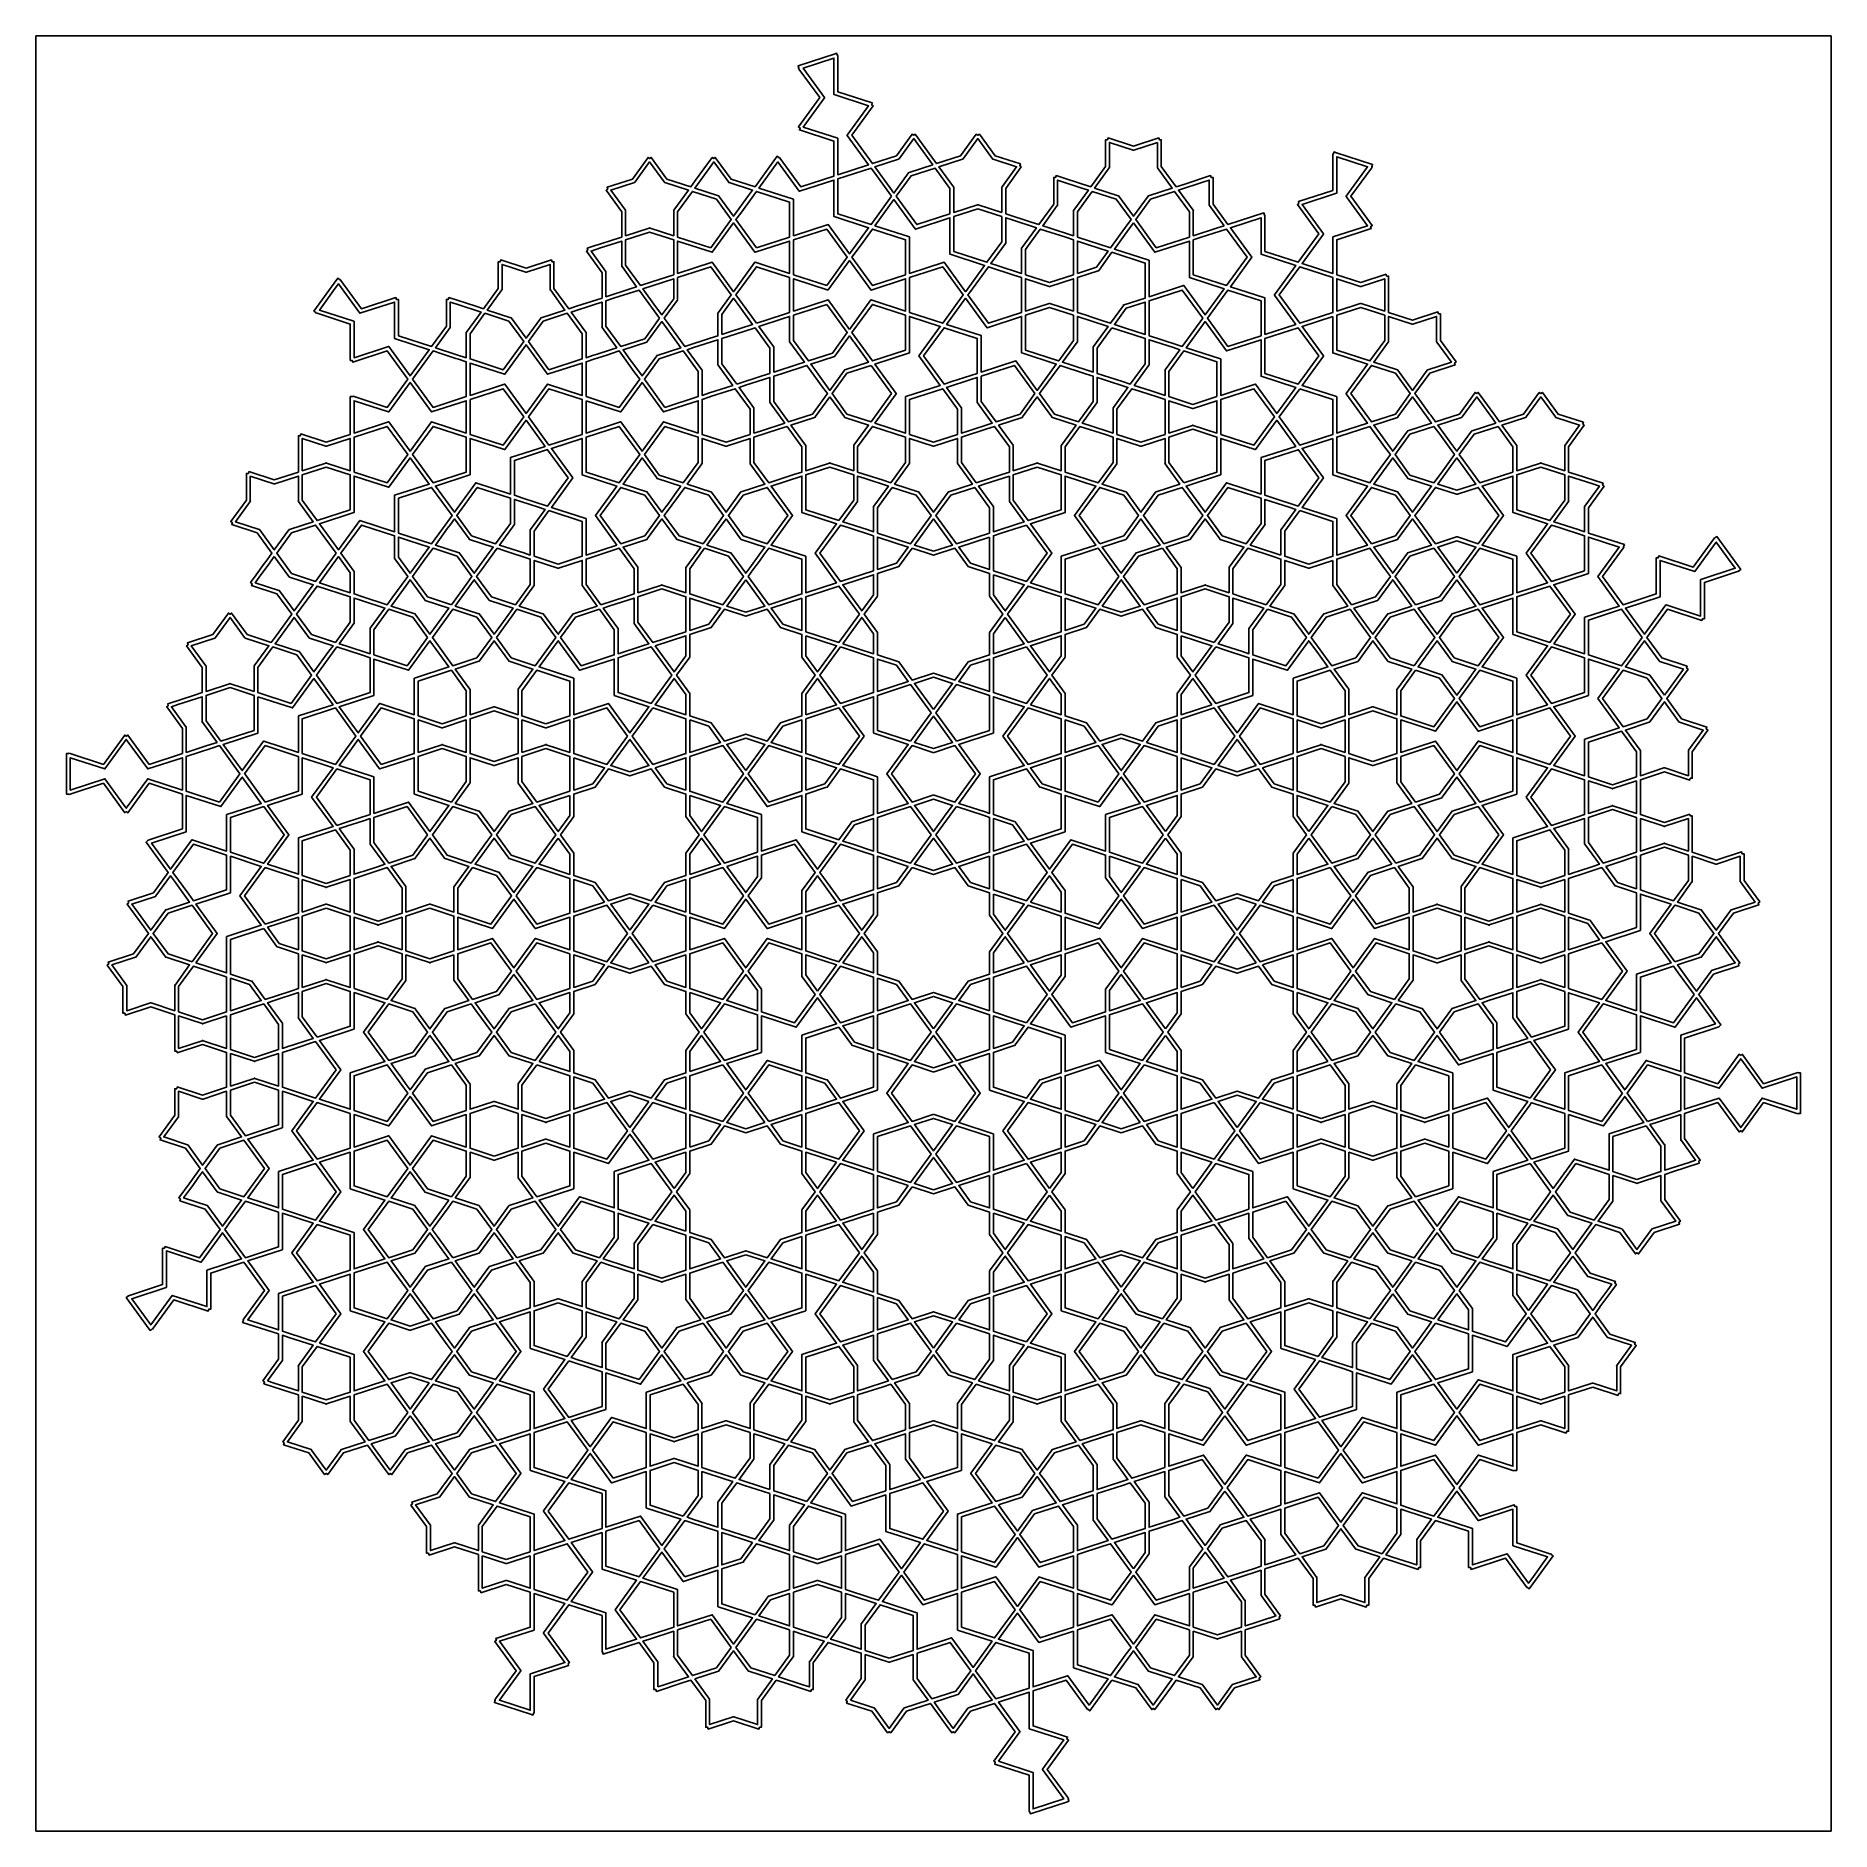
# Model space of a CAD drawing. Header units: millimetres. Extents: x -350 to 350, y -350 to 350.
import ezdxf

# ---------------------------------------------------------------- set-up
doc = ezdxf.new("R2010")
doc.units = ezdxf.units.MM
for name, color, linetype, true_color in [('canvas_boundary', 7, 'Continuous', 0x505050), ('strapwork_inner', 7, 'Continuous', 0xff8000), ('strapwork_outer', 7, 'Continuous', 0xff0000)]:
    doc.layers.add(name, color=color, linetype=linetype, true_color=true_color)

msp = doc.modelspace()

# ---------------------------------------------------------------- linework, layer by layer
at = {"layer": 'canvas_boundary'}
msp.add_lwpolyline([(-350, -350), (350, -350), (350, 350), (-350, 350)], close=True, dxfattribs=at)
at = {"layer": 'strapwork_inner', "true_color": 0xff8000}
for points in [[(-38.81, 327.11), (-38.81, 327.12), (-38.82, 327.12), (-38.81, 327.15), (-38.81, 341.33), (-50.82, 337.42), (-42.49, 325.96), (-42.47, 325.94), (-42.47, 325.93), (-42.47, 325.92), (-42.49, 325.9), (-50.82, 314.44), (-37.35, 310.06), (-37.31, 310.06), (-37.31, 310.05), (-37.3, 310.04), (-37.31, 310.01), (-37.31, 295.84), (-25.3, 299.74), (-33.63, 311.21), (-33.66, 311.23), (-33.65, 311.24), (-33.66, 311.24), (-33.63, 311.26), (-25.3, 322.73), (-38.78, 327.11)], [(-13.51, 302), (-13.58, 301.9), (-13.66, 301.95), (-22.87, 298.95), (-17.02, 290.89), (-17.02, 290.89), (-15.45, 288.74), (-9.75, 296.58), (-9.78, 296.66), (-9.66, 296.7), (-9.59, 296.8), (-9.52, 296.75), (-0.3, 299.74), (-6.16, 307.81), (-6.16, 307.81), (-7.72, 309.96), (-13.42, 302.12), (-13.39, 302.03)], [(22.97, 302.12), (17.28, 309.96), (11.58, 302.12), (11.61, 302.03), (11.49, 302), (11.42, 301.9), (11.34, 301.95), (2.13, 298.95), (7.82, 291.11), (7.91, 291.11), (7.91, 290.99), (7.98, 290.89), (7.91, 290.84), (7.91, 281.14), (17.13, 284.14), (17.16, 284.23), (17.28, 284.19), (17.39, 284.23), (17.42, 284.14), (26.64, 281.14), (26.64, 290.84), (26.57, 290.89), (26.64, 290.99), (26.64, 291.11), (26.73, 291.11), (32.42, 298.95), (23.21, 301.95), (23.13, 301.9), (23.06, 302), (22.94, 302.03)], [(87.31, 308.47), (78.1, 305.47), (78.07, 305.39), (77.95, 305.43), (77.83, 305.39), (77.81, 305.47), (68.59, 308.47), (68.59, 298.78), (68.66, 298.72), (68.59, 298.63), (68.59, 298.5), (68.5, 298.5), (62.8, 290.66), (72.02, 287.67), (72.09, 287.72), (72.16, 287.62), (72.28, 287.58), (72.25, 287.5), (77.95, 279.65), (83.65, 287.5), (83.62, 287.58), (83.74, 287.62), (83.81, 287.72), (83.88, 287.67), (93.1, 290.66), (87.4, 298.5), (87.31, 298.5), (87.31, 298.63), (87.24, 298.72), (87.31, 298.78)], [(157.18, 288.64), (143.7, 284.26), (152.03, 272.79), (152.06, 272.77), (152.05, 272.77), (152.06, 272.76), (152.03, 272.74), (143.7, 261.27), (155.72, 257.37), (155.72, 271.54), (155.71, 271.57), (155.72, 271.58), (155.72, 271.59), (155.75, 271.59), (169.23, 275.97), (160.9, 287.43), (160.87, 287.45), (160.88, 287.46), (160.87, 287.47), (160.9, 287.49), (169.23, 298.95), (157.22, 302.86), (157.22, 288.68), (157.23, 288.65), (157.22, 288.65), (157.22, 288.64)], [(-110.68, 275.11), (-110.56, 275.14), (-110.53, 275.06), (-101.31, 272.06), (-101.31, 281.76), (-101.38, 281.81), (-101.31, 281.91), (-101.31, 282.03), (-101.22, 282.03), (-95.53, 289.87), (-104.74, 292.87), (-104.82, 292.82), (-104.89, 292.91), (-105.01, 292.95), (-104.98, 293.04), (-110.68, 300.88), (-116.37, 293.04), (-116.34, 292.95), (-116.46, 292.91), (-116.53, 292.82), (-116.61, 292.87), (-125.82, 289.87), (-120.13, 282.03), (-120.04, 282.03), (-120.04, 281.91), (-119.97, 281.81), (-120.04, 281.76), (-120.04, 272.06), (-110.82, 275.06), (-110.79, 275.14)], [(-83.81, 287.72), (-83.74, 287.62), (-83.62, 287.58), (-83.65, 287.5), (-77.95, 279.65), (-72.09, 287.72), (-72.09, 287.72), (-70.53, 289.87), (-79.74, 292.87), (-79.82, 292.81), (-79.89, 292.91), (-80.01, 292.95), (-79.98, 293.04), (-85.68, 300.88), (-87.24, 298.73), (-87.24, 298.73), (-93.1, 290.66), (-83.88, 287.67)], [(-54.58, 286.27), (-54.59, 286.24), (-54.59, 272.06), (-41.11, 276.44), (-41.08, 276.46), (-41.08, 276.45), (-41.07, 276.46), (-41.06, 276.43), (-32.72, 264.96), (-30.25, 268.37), (-25.3, 275.18), (-38.78, 279.56), (-38.81, 279.56), (-38.81, 279.57), (-38.82, 279.57), (-38.81, 279.6), (-38.81, 293.77), (-52.29, 289.4), (-52.32, 289.38), (-52.32, 289.38), (-52.33, 289.38), (-52.34, 289.41), (-60.68, 300.88), (-68.1, 290.66), (-54.62, 286.28), (-54.59, 286.28), (-54.59, 286.27)], [(-16.38, 287.46), (-22.52, 295.92), (-22.52, 295.92), (-24.37, 298.47), (-37.31, 294.26), (-37.31, 280.66), (-24.37, 276.45), (-24.37, 276.46), (-24.37, 276.46)], [(-14.52, 287.46), (-6.53, 276.45), (6.41, 280.66), (6.41, 290.5), (0.63, 298.47), (-8.74, 295.42)], [(-86.87, 267.37), (-78.88, 278.38), (-84.66, 286.34), (-94.03, 289.39), (-99.81, 281.42), (-99.81, 271.59), (-99.81, 271.58)], [(-69.03, 267.37), (-56.09, 271.58), (-56.09, 285.18), (-69.03, 289.39), (-75.17, 280.93), (-75.17, 280.93), (-77.02, 278.38)], [(54.59, 282.03), (54.68, 282.03), (60.38, 289.87), (57.84, 290.69), (57.84, 290.69), (48.36, 293.77), (48.36, 284.08), (48.44, 284.03), (48.36, 283.93), (48.36, 283.81), (48.27, 283.81), (42.58, 275.97), (45.11, 275.14), (45.11, 275.14), (54.59, 272.06), (54.59, 281.76), (54.52, 281.81), (54.59, 281.91)], [(64.61, 268.81), (69.03, 267.37), (74.91, 275.46), (77.02, 278.38), (71.24, 286.34), (61.88, 289.38), (56.09, 281.42), (56.09, 271.58), (64.61, 268.81)], [(99.81, 281.42), (94.03, 289.38), (84.66, 286.34), (78.88, 278.38), (86.88, 267.37), (99.81, 271.58)], [(113.33, 275.97), (107.63, 283.81), (107.54, 283.81), (107.54, 283.93), (107.47, 284.03), (107.54, 284.08), (107.54, 293.77), (105.01, 292.95), (105.01, 292.95), (95.53, 289.87), (101.22, 282.03), (101.31, 282.03), (101.31, 281.91), (101.39, 281.81), (101.31, 281.76), (101.31, 272.06), (110.79, 275.14), (110.79, 275.14)], [(-7.09, 274.68), (-7.1, 274.69), (-7.11, 274.69), (-7.12, 274.72), (-15.45, 286.18), (-22.87, 275.97), (-9.39, 271.59), (-9.36, 271.59), (-9.36, 271.58), (-9.35, 271.57), (-9.36, 271.54), (-9.36, 257.37), (4.12, 261.75), (4.14, 261.77), (4.15, 261.76), (4.16, 261.76), (4.17, 261.73), (12.5, 250.26), (12.56, 250.35), (19.92, 260.48), (6.44, 264.86), (6.41, 264.86), (6.41, 264.87), (6.4, 264.88), (6.41, 264.91), (6.41, 279.08), (-7.07, 274.7)], [(20.86, 261.77), (26.64, 269.72), (26.64, 279.57), (17.28, 282.61), (7.91, 279.57), (7.91, 265.96), (20.85, 261.76), (20.86, 261.77)], [(-101.31, 256.88), (-101.31, 270.49), (-110.68, 273.53), (-120.04, 270.49), (-120.04, 260.64), (-114.25, 252.68), (-109.83, 254.11)], [(-86.33, 265.62), (-99.81, 270), (-99.81, 257.37), (-86.33, 261.75), (-86.31, 261.77), (-86.3, 261.76), (-86.29, 261.76), (-86.28, 261.73), (-77.95, 250.27), (-69.62, 261.73), (-69.61, 261.76), (-69.6, 261.76), (-69.59, 261.77), (-69.57, 261.75), (-56.09, 257.37), (-56.09, 270), (-69.57, 265.62), (-69.59, 265.6), (-69.6, 265.61), (-69.61, 265.61), (-69.62, 265.64), (-77.95, 277.1), (-86.28, 265.64), (-86.29, 265.61), (-86.3, 265.61), (-86.31, 265.6)], [(-41.65, 252.68), (-33.66, 263.68), (-33.66, 263.68), (-33.65, 263.68), (-41.65, 274.69), (-54.59, 270.49), (-54.59, 256.89), (-54.59, 256.89), (-54.59, 256.88)], [(-23.81, 274.68), (-23.81, 274.68), (-28.65, 268.02), (-31.8, 263.68), (-23.8, 252.68), (-10.86, 256.88), (-10.86, 256.89), (-10.86, 256.89), (-10.86, 270.49), (-23.8, 274.69)], [(28.05, 269.11), (22.35, 261.27), (24.88, 260.45), (34.36, 257.37), (34.36, 267.06), (34.29, 267.11), (34.36, 267.21), (34.36, 267.34), (34.45, 267.34), (40.15, 275.18), (30.67, 278.26), (30.67, 278.26), (28.14, 279.08), (28.14, 269.39), (28.21, 269.34), (28.14, 269.24), (28.14, 269.11)], [(35.86, 256.88), (45.23, 253.84), (54.59, 256.88), (54.59, 261.53), (54.59, 265.84), (54.59, 270.49), (51.59, 271.46), (51.59, 271.46), (41.65, 274.69), (35.86, 266.73)], [(77.95, 277.1), (74.44, 272.26), (70.53, 266.88), (84.01, 262.5), (84.04, 262.5), (84.04, 262.49), (84.05, 262.49), (84.04, 262.46), (84.04, 248.29), (97.52, 252.67), (97.55, 252.69), (97.55, 252.68), (97.56, 252.68), (97.57, 252.65), (105.9, 241.18), (113.33, 251.4), (99.85, 255.78), (99.81, 255.78), (99.81, 255.79), (99.8, 255.79), (99.81, 255.83), (99.81, 270), (86.33, 265.62), (86.31, 265.6), (86.3, 265.61), (86.29, 265.61), (86.28, 265.64)], [(101.31, 270.49), (101.31, 256.88), (114.25, 252.68), (122.25, 263.68), (114.25, 274.69), (104.31, 271.46), (104.31, 271.46)], [(124.11, 263.69), (124.1, 263.68), (124.11, 263.68), (124.08, 263.66), (115.75, 252.19), (129.23, 247.81), (129.26, 247.81), (129.26, 247.8), (129.27, 247.8), (129.26, 247.76), (129.26, 233.59), (141.28, 237.49), (132.95, 248.96), (132.92, 248.98), (132.93, 248.99), (132.92, 249), (132.95, 249.02), (141.28, 260.48), (127.8, 264.86), (127.76, 264.86), (127.76, 264.87), (127.75, 264.88), (127.76, 264.91), (127.76, 279.08), (115.75, 275.18), (124.08, 263.71)], [(-127.76, 258.13), (-127.69, 258.03), (-127.76, 257.98), (-127.76, 248.29), (-118.28, 251.37), (-115.75, 252.19), (-121.45, 260.03), (-121.54, 260.03), (-121.54, 260.15), (-121.61, 260.25), (-121.54, 260.31), (-121.54, 270), (-129.85, 267.3), (-133.55, 266.1), (-127.85, 258.26), (-127.76, 258.26)], [(56.09, 257.37), (63.51, 259.78), (68.1, 266.1), (60.05, 268.71), (60.05, 268.71), (56.09, 270), (56.09, 265.84), (56.09, 261.53)], [(-158.97, 257.84), (-159, 257.92), (-168.21, 260.92), (-168.21, 251.23), (-168.14, 251.17), (-168.21, 251.07), (-168.21, 250.95), (-168.3, 250.95), (-174, 243.11), (-164.78, 240.11), (-164.71, 240.17), (-164.64, 240.07), (-164.52, 240.03), (-164.55, 239.94), (-158.85, 232.1), (-153.15, 239.94), (-153.18, 240.03), (-153.07, 240.07), (-152.99, 240.17), (-152.92, 240.11), (-143.7, 243.11), (-149.4, 250.95), (-149.49, 250.95), (-149.49, 251.07), (-149.56, 251.17), (-149.49, 251.23), (-149.49, 260.92), (-158.71, 257.92), (-158.73, 257.84), (-158.85, 257.88)], [(-99.71, 247.15), (-99.81, 247.01), (-99.81, 246.84), (-99.94, 246.84), (-104.97, 239.91), (-103.12, 237.36), (-103.12, 237.36), (-96.98, 228.9), (-87.03, 232.13), (-87.03, 232.13), (-84.04, 233.11), (-84.04, 241.67), (-84.14, 241.74), (-84.04, 241.89), (-84.04, 242.06), (-83.91, 242.06), (-78.88, 248.99), (-86.87, 260), (-99.81, 255.79), (-99.81, 255.78), (-99.81, 247.23)], [(-69.03, 237.98), (-66.03, 238.96), (-66.03, 238.96), (-56.09, 242.19), (-56.09, 255.78), (-56.09, 255.78), (-56.09, 255.79), (-69.03, 260), (-77.02, 248.99), (-71.76, 241.74), (-71.76, 241.74)], [(-32.72, 235.57), (-24.39, 247.04), (-24.38, 247.07), (-24.37, 247.06), (-24.37, 247.07), (-24.34, 247.05), (-10.86, 242.67), (-10.86, 252.36), (-10.86, 255.3), (-24.34, 250.92), (-24.37, 250.91), (-24.37, 250.91), (-24.38, 250.91), (-24.39, 250.94), (-32.72, 262.41), (-41.06, 250.94), (-41.07, 250.91), (-41.08, 250.91), (-41.08, 250.91), (-41.11, 250.92), (-54.59, 255.3), (-54.59, 242.67), (-41.11, 247.05), (-41.08, 247.07), (-41.08, 247.06), (-41.07, 247.07), (-41.06, 247.04)], [(-9.36, 252.36), (-9.36, 242.19), (3.58, 237.98), (11.57, 248.98), (11.57, 248.99), (11.57, 248.99), (3.58, 260), (-9.36, 255.79)], [(13.43, 248.99), (21.42, 237.98), (34.36, 242.19), (34.36, 245.34), (34.36, 255.79), (31.37, 256.76), (21.42, 260), (14.05, 249.85), (13.43, 249)], [(64.23, 258.44), (56.09, 255.79), (56.09, 245.34), (56.09, 242.19), (59.08, 241.21), (59.08, 241.21), (62.94, 239.96), (66.03, 238.96), (66.03, 238.96), (69.03, 237.98), (74.06, 244.91), (74.02, 245.03), (74.19, 245.09), (74.29, 245.23), (74.39, 245.15), (82.54, 247.8), (82.54, 261.4), (69.6, 265.61), (64.57, 258.68), (64.61, 258.56), (64.44, 258.5), (64.34, 258.36)], [(155.72, 252.64), (155.72, 255.79), (142.78, 260), (134.78, 248.99), (142.78, 237.98), (155.72, 242.19), (155.72, 245.34)], [(-223.7, 241.86), (-232.03, 253.33), (-233.3, 251.58), (-239.45, 243.11), (-225.97, 238.73), (-225.94, 238.73), (-225.94, 238.72), (-225.93, 238.71), (-225.94, 238.68), (-225.94, 224.51), (-212.46, 228.89), (-212.43, 228.91), (-212.43, 228.9), (-212.42, 228.9), (-212.41, 228.87), (-204.08, 217.41), (-196.65, 227.63), (-210.13, 232.01), (-210.17, 232.01), (-210.17, 232.02), (-210.18, 232.02), (-210.17, 232.05), (-210.17, 246.22), (-223.64, 241.84), (-223.67, 241.82), (-223.68, 241.83), (-223.69, 241.83)], [(-108.35, 244.55), (-105.9, 241.18), (-101.31, 247.5), (-101.31, 255.3), (-105.27, 254.02), (-113.32, 251.4)], [(54.59, 252.64), (54.59, 252.64), (54.59, 255.3), (45.37, 252.31), (45.34, 252.22), (45.23, 252.26), (45.11, 252.22), (45.08, 252.31), (35.86, 255.3), (35.86, 252.64), (35.86, 252.64), (35.86, 242.67), (45.08, 245.67), (45.11, 245.75), (45.23, 245.72), (45.34, 245.75), (45.37, 245.67), (54.59, 242.67)], [(166.46, 245.75), (166.58, 245.72), (166.7, 245.75), (166.72, 245.67), (175.94, 242.67), (175.94, 245.34), (175.94, 252.64), (175.94, 255.3), (166.72, 252.31), (166.7, 252.22), (166.58, 252.26), (166.46, 252.22), (166.43, 252.31), (157.22, 255.3), (157.22, 252.64), (157.22, 245.34), (157.22, 242.67), (166.43, 245.67)], [(-188.53, 236.26), (-194.23, 228.41), (-185.85, 225.69), (-182.21, 224.51), (-182.21, 234.2), (-182.29, 234.26), (-182.21, 234.36), (-182.21, 234.48), (-182.12, 234.48), (-176.43, 242.32), (-185.91, 245.4), (-185.91, 245.4), (-188.44, 246.22), (-188.44, 236.53), (-188.37, 236.48), (-188.44, 236.38), (-188.44, 236.26)], [(-126.01, 227.59), (-123.48, 228.41), (-129.17, 236.26), (-129.26, 236.26), (-129.26, 236.38), (-129.34, 236.48), (-129.26, 236.53), (-129.26, 246.22), (-131.8, 245.4), (-141.28, 242.32), (-135.58, 234.48), (-135.49, 234.48), (-135.49, 234.36), (-135.42, 234.26), (-135.49, 234.2), (-135.49, 224.51), (-132.96, 225.33), (-131.1, 225.94)], [(-106.83, 239.91), (-112.09, 247.15), (-114.82, 250.91), (-124.77, 247.68), (-124.77, 247.68), (-127.76, 246.71), (-127.76, 236.87), (-121.98, 228.9), (-112.61, 231.94)], [(-82.54, 233.59), (-78.58, 234.88), (-70.53, 237.5), (-75.5, 244.35), (-75.5, 244.35), (-77.95, 247.71), (-82.54, 241.4)], [(-41.65, 245.3), (-54.59, 241.1), (-54.59, 231.25), (-48.8, 223.29), (-39.44, 226.33), (-33.65, 234.29)], [(-31.8, 234.29), (-29.73, 231.45), (-23.8, 223.29), (-10.86, 227.49), (-10.86, 241.09), (-10.86, 241.09), (-10.86, 241.1), (-23.8, 245.3)], [(20.83, 236.25), (12.5, 247.71), (5.08, 237.5), (18.56, 233.12), (18.59, 233.12), (18.59, 233.1), (18.6, 233.1), (18.59, 233.07), (18.59, 218.9), (32.07, 223.28), (32.09, 223.3), (32.1, 223.29), (32.11, 223.29), (32.12, 223.26), (40.45, 211.79), (47.88, 222.01), (34.4, 226.39), (34.36, 226.39), (34.36, 226.4), (34.35, 226.41), (34.36, 226.44), (34.36, 240.61), (20.88, 236.23), (20.86, 236.21), (20.85, 236.22), (20.84, 236.22)], [(82.54, 237.75), (82.54, 246.22), (75.12, 243.81), (70.53, 237.5), (74.49, 236.21), (82.54, 233.59)], [(87.04, 232.13), (96.98, 228.9), (104.97, 239.9), (104.97, 239.9), (104.97, 239.91), (96.98, 250.91), (84.04, 246.71), (84.04, 242.06), (84.04, 242.06), (84.04, 233.1)], [(106.84, 239.92), (106.83, 239.91), (114.83, 228.9), (127.75, 233.1), (127.75, 233.1), (127.76, 233.1), (127.76, 246.71), (114.83, 250.91), (106.84, 239.92)], [(-165.57, 238.79), (-174.93, 241.83), (-180.71, 233.87), (-180.71, 224.03), (-180.71, 224.02), (-167.78, 219.82), (-159.78, 230.83)], [(-149.93, 219.82), (-136.99, 224.02), (-136.99, 224.03), (-136.99, 233.87), (-142.78, 241.83), (-152.14, 238.79), (-157.92, 230.83)], [(-100.04, 230.57), (-105.9, 238.63), (-111.6, 230.79), (-111.57, 230.71), (-111.69, 230.67), (-111.76, 230.57), (-111.83, 230.62), (-121.05, 227.63), (-118.89, 224.65), (-113.63, 217.41), (-107.93, 225.25), (-107.96, 225.33), (-107.84, 225.37), (-107.77, 225.47), (-107.69, 225.42), (-98.48, 228.41), (-100.04, 230.57)], [(-62.24, 228.64), (-62.31, 228.59), (-62.31, 218.9), (-52.83, 221.98), (-50.3, 222.8), (-56, 230.64), (-56.09, 230.64), (-56.09, 230.77), (-56.16, 230.87), (-56.09, 230.92), (-56.09, 240.61), (-58.62, 239.79), (-68.1, 236.71), (-62.4, 228.87), (-62.31, 228.87), (-62.31, 228.74)], [(-14.52, 210.53), (-14.52, 210.52), (-14.52, 210.51), (-14.54, 210.49), (-22.87, 199.02), (-10.86, 195.12), (-10.86, 209.29), (-10.87, 209.33), (-10.86, 209.33), (-10.86, 209.34), (-10.83, 209.34), (2.65, 213.72), (-5.68, 225.19), (-5.71, 225.2), (-5.7, 225.21), (-5.71, 225.22), (-5.68, 225.24), (2.65, 236.71), (-9.36, 240.61), (-9.36, 226.44), (-9.35, 226.41), (-9.36, 226.4), (-9.36, 226.39), (-9.4, 226.39), (-22.87, 222.01), (-14.54, 210.55)], [(48.81, 223.3), (48.81, 223.3), (54.59, 231.25), (54.59, 241.1), (45.23, 244.14), (35.86, 241.1), (35.86, 227.49), (48.8, 223.29)], [(56.09, 230.64), (56, 230.64), (50.3, 222.8), (52.83, 221.98), (52.83, 221.98), (62.31, 218.9), (62.31, 228.59), (62.24, 228.64), (62.31, 228.74), (62.31, 228.87), (62.4, 228.87), (68.1, 236.71), (61.69, 238.79), (56.09, 240.61), (56.09, 230.92), (56.16, 230.86), (56.09, 230.76)], [(114.25, 227.14), (114.24, 227.13), (114.23, 227.17), (105.9, 238.63), (98.48, 228.41), (111.96, 224.03), (111.99, 224.03), (111.99, 224.02), (112, 224.02), (111.99, 223.99), (111.99, 209.82), (125.47, 214.19), (125.5, 214.21), (125.5, 214.21), (125.51, 214.21), (125.52, 214.18), (133.85, 202.71), (141.28, 212.93), (127.8, 217.31), (127.76, 217.31), (127.76, 217.32), (127.75, 217.32), (127.76, 217.35), (127.76, 231.53), (114.28, 227.15), (114.26, 227.13)], [(155.72, 240.61), (143.7, 236.71), (152.03, 225.24), (152.06, 225.22), (152.05, 225.21), (152.06, 225.2), (152.03, 225.18), (143.7, 213.72), (157.18, 209.34), (157.22, 209.34), (157.22, 209.33), (157.23, 209.32), (157.22, 209.29), (157.22, 195.12), (157.92, 195.35), (169.23, 199.02), (160.9, 210.49), (160.87, 210.51), (160.88, 210.52), (160.87, 210.53), (160.9, 210.55), (169.23, 222.01), (155.75, 226.39), (155.72, 226.39), (155.72, 226.4), (155.71, 226.41), (155.72, 226.44)], [(175.94, 241.1), (166.58, 244.14), (157.23, 241.1), (157.22, 241.1), (157.22, 227.49), (170.15, 223.29), (175.94, 231.25)], [(186.66, 237.61), (177.44, 240.61), (177.44, 230.92), (177.51, 230.86), (177.44, 230.76), (177.44, 230.64), (177.35, 230.64), (171.65, 222.8), (180.87, 219.81), (180.94, 219.86), (181.02, 219.76), (181.13, 219.72), (181.11, 219.63), (186.8, 211.79), (192.5, 219.63), (192.47, 219.72), (192.59, 219.76), (192.66, 219.86), (192.73, 219.81), (201.95, 222.8), (196.26, 230.64), (196.17, 230.64), (196.17, 230.76), (196.09, 230.86), (196.17, 230.92), (196.17, 240.61), (186.95, 237.61), (186.92, 237.53), (186.8, 237.57), (186.69, 237.53)], [(-90.26, 219.66), (-90.19, 219.56), (-90.26, 219.51), (-90.26, 209.82), (-87.73, 210.64), (-87.37, 210.76), (-80.78, 212.9), (-78.25, 213.72), (-83.95, 221.56), (-84.04, 221.56), (-84.04, 221.68), (-84.11, 221.78), (-84.04, 221.84), (-84.04, 231.53), (-93.52, 228.45), (-96.05, 227.63), (-90.35, 219.78), (-90.26, 219.78)], [(-76.75, 214.21), (-66.81, 217.44), (-66.81, 217.44), (-63.81, 218.41), (-63.81, 228.26), (-69.6, 236.22), (-74.02, 234.78), (-82.54, 232.02), (-82.54, 222.17)], [(-38.66, 225.01), (-47.87, 222.01), (-46.31, 219.86), (-40.45, 211.79), (-34.75, 219.64), (-34.78, 219.72), (-34.66, 219.76), (-34.59, 219.86), (-34.52, 219.81), (-25.3, 222.8), (-26.87, 224.95), (-26.87, 224.95), (-30.94, 230.57), (-31.16, 230.86), (-31.16, 230.86), (-32.72, 233.02), (-38.42, 225.18), (-38.39, 225.09), (-38.51, 225.05), (-38.58, 224.95)], [(4.15, 236.22), (4.14, 236.21), (4.14, 236.21), (-3.85, 225.21), (4.15, 214.21), (7.15, 215.18), (7.15, 215.18), (17.09, 218.41), (17.09, 232.01), (4.16, 236.22), (4.16, 236.22)], [(69.6, 236.22), (63.81, 228.25), (63.81, 218.41), (73.76, 215.18), (73.76, 215.18), (76.75, 214.21), (82.54, 222.17), (82.54, 232.01), (78.12, 233.45)], [(84.04, 221.56), (83.95, 221.56), (78.25, 213.72), (84.47, 211.7), (90.27, 209.82), (90.27, 219.51), (90.19, 219.56), (90.27, 219.66), (90.27, 219.78), (90.35, 219.78), (96.05, 227.62), (93.52, 228.45), (84.04, 231.53), (84.04, 221.84), (84.11, 221.78), (84.04, 221.68)], [(129.26, 218.41), (142.2, 214.21), (142.21, 214.21), (150.2, 225.21), (142.2, 236.22), (142.19, 236.22), (129.26, 232.01)], [(-203.15, 216.13), (-195.15, 205.12), (-182.21, 209.33), (-182.21, 209.34), (-182.21, 222.93), (-185.21, 223.91), (-186.31, 224.26), (-192.16, 226.16), (-195.15, 227.14)], [(-167.2, 218.06), (-167.21, 218.05), (-167.23, 218.07), (-180.71, 222.45), (-180.71, 209.82), (-167.23, 214.2), (-167.21, 214.22), (-167.2, 214.21), (-167.19, 214.21), (-167.18, 214.18), (-158.85, 202.71), (-150.52, 214.18), (-150.51, 214.21), (-150.5, 214.21), (-150.49, 214.22), (-150.47, 214.2), (-136.99, 209.82), (-136.99, 222.45), (-150.47, 218.07), (-150.49, 218.05), (-150.5, 218.06), (-150.51, 218.05), (-150.52, 218.08), (-158.85, 229.55), (-167.18, 218.08), (-167.19, 218.05)], [(-135.49, 209.33), (-122.55, 205.12), (-114.55, 216.13), (-116.4, 218.68), (-116.4, 218.68), (-122.55, 227.14), (-125.55, 226.16), (-127.39, 225.57), (-132.49, 223.91), (-135.49, 222.93)], [(-104.7, 205.12), (-91.76, 209.33), (-91.76, 209.34), (-91.76, 219.17), (-97.55, 227.14), (-106.91, 224.1), (-112.7, 216.13)], [(110.49, 209.33), (110.49, 222.93), (97.55, 227.14), (91.77, 219.17), (91.77, 209.33), (101.13, 206.29)], [(-43.23, 213.07), (-49.37, 221.52), (-59.32, 218.29), (-62.31, 217.32), (-62.31, 207.48), (-56.53, 199.51), (-47.16, 202.55), (-41.38, 210.52)], [(-24.37, 221.52), (-33.74, 218.48), (-39.52, 210.52), (-33.74, 202.55), (-24.37, 199.51), (-16.38, 210.52)], [(39.52, 210.52), (31.53, 221.52), (18.59, 217.32), (18.59, 207.48), (24.38, 199.51), (33.74, 202.55)], [(42.04, 211.43), (41.38, 210.52), (47.16, 202.55), (56.53, 199.51), (62.31, 207.48), (62.31, 217.32), (59.32, 218.29), (59.32, 218.29), (49.38, 221.52)], [(162.73, 210.52), (170.73, 199.51), (170.74, 199.51), (180.09, 202.55), (185.88, 210.52), (180.09, 218.48), (170.73, 221.52)], [(-212.46, 203.37), (-225.94, 207.75), (-225.94, 195.12), (-212.46, 199.5), (-212.43, 199.52), (-212.43, 199.51), (-212.42, 199.52), (-212.41, 199.49), (-204.08, 188.02), (-195.75, 199.48), (-195.74, 199.52), (-195.73, 199.51), (-195.72, 199.52), (-195.69, 199.5), (-182.21, 195.12), (-182.21, 207.75), (-195.69, 203.37), (-195.72, 203.35), (-195.73, 203.36), (-195.74, 203.36), (-195.75, 203.39), (-204.08, 214.86), (-212.41, 203.39), (-212.42, 203.36), (-212.43, 203.36), (-212.43, 203.35)], [(-180.71, 208.24), (-180.71, 208.23), (-180.71, 194.63), (-167.78, 190.43), (-159.78, 201.44), (-167.78, 212.44)], [(-136.99, 208.23), (-136.99, 208.24), (-149.93, 212.44), (-157.92, 201.44), (-149.93, 190.43), (-136.99, 194.63)], [(-135.49, 207.75), (-135.49, 195.12), (-122.01, 199.5), (-121.98, 199.52), (-121.98, 199.51), (-121.97, 199.52), (-121.96, 199.48), (-113.63, 188.02), (-105.3, 199.48), (-105.29, 199.52), (-105.28, 199.51), (-105.27, 199.52), (-105.24, 199.5), (-91.76, 195.12), (-91.76, 207.75), (-105.24, 203.37), (-105.27, 203.35), (-105.28, 203.36), (-105.29, 203.36), (-105.3, 203.39), (-113.63, 214.86), (-121.96, 203.39), (-121.97, 203.36), (-121.98, 203.36), (-121.98, 203.35), (-122.01, 203.37)], [(-71.54, 204.48), (-77.32, 212.44), (-80.32, 211.47), (-86.91, 209.33), (-87.27, 209.21), (-90.26, 208.24), (-90.26, 194.63), (-80.9, 191.59), (-71.54, 194.63)], [(-63.72, 206.87), (-63.81, 206.87), (-63.81, 206.99), (-63.88, 207.09), (-63.81, 207.14), (-63.81, 216.83), (-73.29, 213.75), (-75.82, 212.93), (-70.13, 205.09), (-70.04, 205.09), (-70.04, 204.97), (-69.97, 204.87), (-70.04, 204.81), (-70.04, 195.12), (-67.51, 195.94), (-58.03, 199.02)], [(-9.36, 194.63), (0, 191.59), (9.36, 194.63), (9.36, 204.48), (3.58, 212.44), (-9.36, 208.24)], [(13.4, 195.94), (22.88, 199.02), (17.18, 206.87), (17.09, 206.87), (17.09, 206.99), (17.02, 207.09), (17.09, 207.14), (17.09, 216.83), (14.56, 216.01), (14.56, 216.01), (5.08, 212.93), (10.77, 205.09), (10.86, 205.09), (10.86, 204.97), (10.94, 204.87), (10.86, 204.81), (10.86, 195.12), (13.4, 195.94)], [(60.56, 198.2), (60.56, 198.2), (70.04, 195.12), (70.04, 204.81), (69.97, 204.87), (70.04, 204.97), (70.04, 205.09), (70.13, 205.09), (75.83, 212.93), (66.35, 216.01), (66.35, 216.01), (63.81, 216.83), (63.81, 207.14), (63.89, 207.09), (63.81, 206.99), (63.81, 206.87), (63.72, 206.87), (58.03, 199.02)], [(71.54, 204.48), (71.54, 194.63), (80.9, 191.59), (90.27, 194.63), (90.27, 197.78), (90.27, 208.24), (87.27, 209.21), (84.01, 210.27), (80.32, 211.47), (77.33, 212.44)], [(111.99, 194.63), (124.93, 190.43), (132.93, 201.44), (132.92, 201.44), (124.93, 212.44), (111.99, 208.24), (111.99, 204.72)], [(142.78, 212.44), (134.78, 201.44), (142.78, 190.43), (155.71, 194.63), (155.72, 194.63), (155.72, 208.24)], [(-40.45, 209.24), (-46.15, 201.4), (-46.12, 201.32), (-46.24, 201.28), (-46.31, 201.18), (-46.38, 201.23), (-55.6, 198.24), (-49.9, 190.39), (-49.81, 190.39), (-49.81, 190.27), (-49.74, 190.17), (-49.81, 190.12), (-49.81, 180.43), (-40.59, 183.42), (-40.57, 183.51), (-40.45, 183.47), (-40.33, 183.51), (-40.3, 183.42), (-31.09, 180.43), (-31.09, 190.12), (-31.16, 190.17), (-31.09, 190.27), (-31.09, 190.39), (-31, 190.39), (-25.3, 198.24), (-34.52, 201.23), (-34.59, 201.18), (-34.66, 201.28), (-34.78, 201.32), (-34.75, 201.4)], [(25.3, 198.24), (31, 190.39), (31.09, 190.39), (31.09, 190.27), (31.16, 190.17), (31.09, 190.12), (31.09, 180.43), (40.31, 183.42), (40.33, 183.51), (40.45, 183.47), (40.57, 183.51), (40.6, 183.42), (49.81, 180.43), (49.81, 190.12), (49.74, 190.17), (49.81, 190.27), (49.81, 190.39), (49.9, 190.39), (55.6, 198.24), (46.38, 201.23), (46.31, 201.18), (46.24, 201.28), (46.12, 201.32), (46.15, 201.4), (40.45, 209.24), (34.75, 201.4), (34.78, 201.32), (34.66, 201.28), (34.59, 201.18), (34.52, 201.23)], [(110.49, 197.78), (110.49, 197.78), (110.49, 204.72), (110.49, 205.09), (110.49, 205.09), (110.49, 207.75), (101.27, 204.76), (101.24, 204.67), (101.13, 204.71), (101.01, 204.67), (100.98, 204.76), (91.77, 207.75), (91.77, 205.09), (91.77, 205.09), (91.77, 197.78), (91.77, 195.12), (100.98, 198.12), (101.01, 198.2), (101.13, 198.16), (101.24, 198.2), (101.27, 198.12), (110.49, 195.12)], [(180.94, 201.18), (180.87, 201.23), (171.65, 198.24), (173.22, 196.08), (179.08, 188.02), (184.77, 195.86), (184.75, 195.94), (184.86, 195.98), (184.94, 196.08), (185.01, 196.03), (194.23, 199.02), (192.25, 201.74), (186.8, 209.24), (181.11, 201.4), (181.13, 201.32), (181.02, 201.28)], [(217.66, 201.18), (211.8, 209.24), (206.11, 201.4), (206.13, 201.32), (206.02, 201.28), (205.94, 201.18), (205.87, 201.23), (196.65, 198.24), (202.51, 190.17), (204.08, 188.02), (209.77, 195.86), (209.75, 195.94), (209.86, 195.98), (209.94, 196.08), (210.01, 196.03), (219.23, 199.02)], [(236.69, 183.51), (236.8, 183.47), (236.92, 183.51), (236.95, 183.42), (246.17, 180.43), (246.17, 190.12), (246.09, 190.17), (246.17, 190.27), (246.17, 190.39), (246.26, 190.39), (251.95, 198.24), (242.73, 201.23), (242.66, 201.18), (242.59, 201.28), (242.47, 201.32), (242.5, 201.4), (236.8, 209.24), (231.11, 201.4), (231.13, 201.32), (231.02, 201.28), (230.94, 201.18), (230.87, 201.23), (221.65, 198.24), (227.35, 190.39), (227.44, 190.39), (227.44, 190.27), (227.51, 190.17), (227.44, 190.12), (227.44, 180.43), (236.66, 183.42)], [(-225.94, 179.94), (-213, 175.74), (-205, 186.74), (-213, 197.75), (-225.94, 193.54), (-225.94, 183.09), (-225.94, 183.09)], [(-195.15, 175.74), (-182.21, 179.94), (-182.21, 193.53), (-182.21, 193.54), (-195.15, 197.75), (-203.15, 186.74), (-195.16, 175.74), (-195.16, 175.74)], [(-167.2, 188.67), (-167.21, 188.66), (-167.23, 188.68), (-180.71, 193.06), (-180.71, 178.88), (-180.7, 178.85), (-180.71, 178.85), (-180.71, 178.84), (-180.75, 178.84), (-194.23, 174.46), (-186.8, 164.24), (-178.47, 175.71), (-178.46, 175.74), (-178.45, 175.74), (-178.45, 175.74), (-178.42, 175.73), (-164.94, 171.35), (-164.94, 185.52), (-164.95, 185.55), (-164.94, 185.55), (-164.94, 185.56), (-164.91, 185.56), (-151.43, 189.94), (-158.85, 200.16), (-167.18, 188.69), (-167.19, 188.66)], [(-135.49, 193.53), (-135.49, 179.94), (-122.55, 175.74), (-117.38, 182.86), (-114.55, 186.74), (-122.55, 197.75), (-135.48, 193.55), (-135.48, 193.55), (-135.49, 193.54), (-135.49, 193.53)], [(-112.7, 186.74), (-106.91, 178.78), (-97.55, 175.74), (-91.76, 183.7), (-91.76, 193.53), (-91.76, 193.53), (-91.76, 193.54), (-104.7, 197.75)], [(-54.44, 178.92), (-51.31, 179.94), (-51.31, 189.78), (-57.1, 197.75), (-60.09, 196.78), (-60.09, 196.78), (-70.04, 193.54), (-70.04, 183.7), (-64.25, 175.74)], [(-10.86, 183.7), (-10.86, 193.54), (-23.8, 197.75), (-29.59, 189.78), (-29.59, 179.94), (-19.64, 176.71), (-19.64, 176.71), (-16.65, 175.73)], [(10.86, 183.7), (16.65, 175.73), (26.59, 178.97), (26.59, 178.97), (29.59, 179.94), (29.59, 189.78), (23.8, 197.75), (20.81, 196.77), (20.81, 196.77), (10.86, 193.54)], [(70.04, 183.7), (70.04, 193.54), (67.04, 194.52), (57.1, 197.75), (51.31, 189.78), (51.31, 179.94), (64.25, 175.73)], [(97.55, 175.73), (110.49, 179.94), (110.49, 193.54), (101.13, 196.59), (91.77, 193.54), (91.77, 183.7)], [(125.5, 188.66), (125.47, 188.68), (111.99, 193.06), (111.99, 178.88), (112, 178.85), (111.99, 178.85), (111.99, 178.84), (111.96, 178.84), (98.48, 174.46), (105.9, 164.24), (114.23, 175.71), (114.24, 175.74), (114.25, 175.73), (114.26, 175.74), (114.28, 175.72), (127.76, 171.34), (127.76, 185.52), (127.75, 185.55), (127.76, 185.55), (127.76, 185.56), (127.8, 185.56), (141.28, 189.94), (133.85, 200.16), (125.52, 188.69), (125.51, 188.66), (125.5, 188.67)], [(178.15, 186.74), (176.3, 189.29), (170.15, 197.75), (158.39, 193.92), (157.23, 193.55), (157.22, 193.54), (157.22, 179.94), (170.15, 175.73), (172.01, 178.28)], [(197.89, 179.5), (203.15, 186.74), (197.01, 195.2), (197.01, 195.2), (195.15, 197.75), (185.79, 194.71), (180.01, 186.74), (185.79, 178.78), (195.15, 175.73)], [(225.94, 179.94), (225.94, 189.78), (220.15, 197.75), (210.79, 194.71), (205.01, 186.74), (210.27, 179.5), (213, 175.73)], [(-236.92, 189.98), (-236.95, 190.06), (-246.17, 193.06), (-246.17, 190.4), (-246.17, 190.4), (-246.17, 180.43), (-236.95, 183.42), (-236.92, 183.51), (-236.8, 183.47), (-236.69, 183.51), (-236.66, 183.42), (-227.44, 180.43), (-227.44, 190.4), (-227.44, 190.4), (-227.44, 193.06), (-236.66, 190.06), (-236.69, 189.98), (-236.8, 190.01)], [(-123.48, 151.47), (-131.81, 162.94), (-131.83, 162.96), (-131.83, 162.97), (-131.83, 162.97), (-131.81, 162.99), (-123.48, 174.46), (-136.96, 178.84), (-136.99, 178.84), (-136.99, 178.85), (-137, 178.85), (-136.99, 178.88), (-136.99, 193.06), (-149, 189.15), (-140.67, 177.69), (-140.64, 177.67), (-140.65, 177.66), (-140.64, 177.65), (-140.67, 177.63), (-149, 166.17), (-135.52, 161.79), (-135.49, 161.79), (-135.49, 161.78), (-135.48, 161.77), (-135.49, 161.74), (-135.49, 147.57)], [(-90.26, 183.09), (-90.35, 183.09), (-96.05, 175.25), (-86.83, 172.25), (-86.76, 172.31), (-86.69, 172.21), (-86.57, 172.17), (-86.6, 172.08), (-80.9, 164.24), (-75.2, 172.08), (-75.23, 172.17), (-75.11, 172.21), (-75.04, 172.31), (-74.97, 172.25), (-65.75, 175.25), (-71.45, 183.09), (-71.54, 183.09), (-71.54, 183.21), (-71.61, 183.31), (-71.54, 183.36), (-71.54, 193.06), (-80.76, 190.06), (-80.78, 189.98), (-80.9, 190.01), (-81.02, 189.98), (-81.05, 190.06), (-90.26, 193.06), (-90.26, 183.36), (-90.19, 183.31), (-90.26, 183.21)], [(0, 190.01), (-0.12, 189.98), (-0.14, 190.06), (-9.36, 193.06), (-9.36, 183.36), (-9.29, 183.31), (-9.36, 183.21), (-9.36, 183.09), (-9.45, 183.09), (-15.15, 175.25), (-5.93, 172.25), (-5.86, 172.3), (-5.79, 172.21), (-5.67, 172.17), (-5.7, 172.08), (0, 164.24), (5.7, 172.08), (5.67, 172.17), (5.79, 172.21), (5.86, 172.3), (5.93, 172.25), (15.15, 175.25), (9.45, 183.09), (9.36, 183.09), (9.36, 183.21), (9.29, 183.31), (9.36, 183.36), (9.36, 193.06), (0.15, 190.06), (0.12, 189.98)], [(80.76, 190.06), (71.54, 193.06), (71.54, 183.36), (71.61, 183.31), (71.54, 183.21), (71.54, 183.09), (71.45, 183.09), (65.75, 175.25), (74.97, 172.25), (75.04, 172.3), (75.12, 172.21), (75.23, 172.17), (75.21, 172.08), (80.9, 164.24), (86.6, 172.08), (86.57, 172.17), (86.69, 172.21), (86.76, 172.3), (86.83, 172.25), (96.05, 175.25), (90.35, 183.09), (90.27, 183.09), (90.27, 183.21), (90.19, 183.31), (90.27, 183.36), (90.27, 193.06), (81.05, 190.06), (81.02, 189.98), (80.9, 190.01), (80.79, 189.98)], [(155.72, 193.06), (143.7, 189.15), (152.03, 177.69), (152.06, 177.67), (152.05, 177.66), (152.06, 177.65), (152.03, 177.63), (143.7, 166.17), (157.18, 161.79), (157.22, 161.79), (157.22, 161.78), (157.23, 161.77), (157.22, 161.74), (157.22, 147.57), (169.23, 151.47), (160.9, 162.94), (160.87, 162.96), (160.88, 162.96), (160.87, 162.97), (160.9, 162.99), (169.23, 174.46), (155.75, 178.84), (155.72, 178.84), (155.72, 178.85), (155.71, 178.85), (155.72, 178.88)], [(-212.46, 173.98), (-225.94, 178.36), (-225.94, 164.19), (-225.93, 164.16), (-225.94, 164.16), (-225.94, 164.15), (-225.97, 164.15), (-239.45, 159.77), (-233.75, 151.92), (-232.03, 149.55), (-223.7, 161.01), (-223.69, 161.04), (-223.68, 161.04), (-223.67, 161.05), (-223.64, 161.03), (-210.17, 156.65), (-210.17, 170.82), (-210.18, 170.86), (-210.17, 170.86), (-210.17, 170.87), (-210.13, 170.87), (-196.65, 175.25), (-204.08, 185.47), (-212.41, 174), (-212.42, 173.97), (-212.43, 173.97), (-212.43, 173.96)], [(-160.1, 169.77), (-150.5, 166.65), (-142.5, 177.66), (-150.49, 188.66), (-150.5, 188.67), (-163.44, 184.46), (-163.44, 170.86)], [(-98.48, 174.46), (-107.69, 177.45), (-107.77, 177.4), (-107.84, 177.5), (-107.96, 177.54), (-107.93, 177.62), (-113.63, 185.47), (-115.19, 183.31), (-115.48, 182.92), (-119.49, 177.4), (-119.49, 177.4), (-121.05, 175.25), (-111.83, 172.25), (-111.76, 172.31), (-111.69, 172.21), (-111.57, 172.17), (-111.6, 172.08), (-105.9, 164.24), (-104.34, 166.4), (-103.36, 167.73), (-100.04, 172.31), (-100.04, 172.31)], [(150.2, 177.66), (142.2, 188.67), (142.19, 188.66), (129.26, 184.46), (129.26, 170.86), (132.26, 169.88), (142.2, 166.65)], [(184.77, 177.62), (179.08, 185.47), (177.51, 183.31), (171.65, 175.25), (180.87, 172.25), (180.94, 172.3), (181.02, 172.21), (181.13, 172.17), (181.11, 172.08), (186.8, 164.24), (192.66, 172.3), (192.66, 172.3), (194.23, 174.46), (185.01, 177.45), (184.94, 177.4), (184.86, 177.5), (184.75, 177.54)], [(206.52, 182.1), (204.08, 185.47), (201.63, 182.1), (196.65, 175.25), (204.08, 172.84), (211.5, 175.25)], [(-266.39, 178.36), (-266.39, 168.67), (-266.32, 168.62), (-266.39, 168.52), (-266.39, 168.4), (-266.48, 168.4), (-272.18, 160.55), (-262.96, 157.56), (-262.89, 157.61), (-262.81, 157.51), (-262.7, 157.47), (-262.72, 157.39), (-257.03, 149.55), (-251.33, 157.39), (-251.36, 157.47), (-251.24, 157.51), (-251.17, 157.61), (-251.1, 157.56), (-241.88, 160.55), (-247.58, 168.4), (-247.67, 168.4), (-247.67, 168.52), (-247.74, 168.62), (-247.67, 168.67), (-247.67, 178.36), (-256.88, 175.37), (-256.91, 175.28), (-257.03, 175.32), (-257.14, 175.28), (-257.17, 175.37)], [(-227.44, 165.25), (-227.44, 178.85), (-236.8, 181.89), (-246.17, 178.85), (-246.17, 169.01), (-240.38, 161.04)], [(-54.97, 162.96), (-54.99, 162.94), (-63.32, 151.47), (-49.84, 147.09), (-49.81, 147.09), (-49.81, 147.08), (-49.8, 147.08), (-49.81, 147.05), (-49.81, 132.87), (-43.81, 134.83), (-37.8, 136.78), (-46.13, 148.24), (-46.16, 148.26), (-46.15, 148.27), (-46.16, 148.28), (-46.13, 148.3), (-37.8, 159.76), (-51.28, 164.14), (-51.31, 164.14), (-51.31, 164.16), (-51.32, 164.16), (-51.31, 164.19), (-51.31, 178.36), (-63.32, 174.46), (-54.99, 162.99), (-54.97, 162.97), (-54.97, 162.97)], [(-36.87, 161.04), (-31.09, 169), (-31.09, 178.85), (-40.45, 181.89), (-49.8, 178.85), (-49.8, 178.85), (-49.81, 178.85), (-49.81, 165.24)], [(-29.68, 168.39), (-35.37, 160.55), (-25.89, 157.47), (-25.89, 157.47), (-23.36, 156.65), (-23.36, 166.34), (-23.43, 166.39), (-23.36, 166.49), (-23.36, 166.62), (-23.27, 166.62), (-17.58, 174.46), (-27.06, 177.54), (-27.06, 177.54), (-29.59, 178.36), (-29.59, 168.67), (-29.51, 168.62), (-29.59, 168.52), (-29.59, 168.39)], [(29.59, 178.36), (20.11, 175.28), (20.11, 175.28), (17.58, 174.46), (23.27, 166.62), (23.36, 166.62), (23.36, 166.49), (23.44, 166.39), (23.36, 166.34), (23.36, 156.65), (32.84, 159.73), (32.84, 159.73), (35.38, 160.55), (29.68, 168.39), (29.59, 168.39), (29.59, 168.52), (29.52, 168.62), (29.59, 168.67)], [(40.45, 181.89), (31.09, 178.85), (31.09, 169), (36.88, 161.04), (49.81, 165.24), (49.81, 178.85)], [(51.31, 164.15), (51.31, 164.14), (51.28, 164.14), (37.8, 159.76), (46.13, 148.3), (46.16, 148.28), (46.15, 148.27), (46.16, 148.26), (46.13, 148.24), (37.8, 136.78), (43.81, 134.82), (49.81, 132.87), (49.81, 147.05), (49.8, 147.08), (49.81, 147.08), (49.81, 147.09), (49.84, 147.09), (63.33, 151.47), (55, 162.94), (54.97, 162.96), (54.98, 162.96), (54.97, 162.97), (55, 162.99), (63.33, 174.46), (51.31, 178.36), (51.31, 164.19), (51.32, 164.16)], [(222.26, 162.94), (213.93, 151.47), (227.41, 147.09), (227.44, 147.09), (227.44, 147.08), (227.45, 147.08), (227.44, 147.05), (227.44, 132.87), (239.45, 136.78), (231.12, 148.24), (231.1, 148.26), (231.1, 148.27), (231.1, 148.28), (231.12, 148.3), (239.45, 159.76), (225.97, 164.14), (225.94, 164.14), (225.94, 164.15), (225.93, 164.16), (225.94, 164.19), (225.94, 178.36), (213.93, 174.46), (222.26, 162.99), (222.29, 162.97), (222.28, 162.96), (222.29, 162.96)], [(246.17, 169), (246.17, 178.85), (236.8, 181.89), (227.45, 178.85), (227.44, 178.85), (227.44, 165.24), (240.38, 161.04)], [(247.67, 168.39), (247.58, 168.39), (241.88, 160.55), (251.36, 157.47), (251.36, 157.47), (253.89, 156.65), (253.89, 166.34), (253.82, 166.39), (253.89, 166.49), (253.89, 166.62), (253.98, 166.62), (259.68, 174.46), (257.15, 175.28), (257.15, 175.28), (247.67, 178.36), (247.67, 168.67), (247.74, 168.62), (247.67, 168.52)], [(-208.67, 169.77), (-208.67, 156.16), (-200.15, 153.4), (-195.73, 151.96), (-191.51, 157.77), (-187.73, 162.97), (-195.72, 173.96), (-195.72, 173.96), (-195.73, 173.97)], [(-164.94, 159.92), (-164.94, 169.77), (-177.88, 173.97), (-185.88, 162.97), (-180.09, 155), (-170.73, 151.96)], [(-160.91, 168.46), (-160.91, 168.46), (-163.44, 169.28), (-163.44, 159.59), (-163.37, 159.54), (-163.44, 159.44), (-163.44, 159.31), (-163.53, 159.31), (-169.23, 151.47), (-159.75, 148.39), (-159.75, 148.39), (-157.21, 147.57), (-157.21, 157.26), (-157.29, 157.31), (-157.21, 157.41), (-157.21, 157.54), (-157.12, 157.54), (-151.43, 165.38), (-153.96, 166.2), (-153.96, 166.2), (-160.56, 168.34)], [(-112.61, 170.93), (-121.98, 173.97), (-129.97, 162.97), (-121.98, 151.96), (-112.61, 155), (-106.83, 162.97)], [(-83.68, 160.42), (-81.83, 162.97), (-87.61, 170.93), (-96.98, 173.97), (-102.02, 167.04), (-104.97, 162.97), (-99.19, 155), (-89.82, 151.96)], [(-74.19, 170.93), (-79.97, 162.97), (-74.19, 155), (-64.82, 151.96), (-56.83, 162.97), (-64.82, 173.97)], [(-21.86, 156.16), (-8.92, 151.96), (-0.93, 162.96), (-6.71, 170.93), (-16.08, 173.97), (-21.86, 166.01)], [(21.86, 156.16), (21.86, 166.01), (16.08, 173.97), (6.71, 170.93), (0.93, 162.96), (8.92, 151.96)], [(64.83, 151.96), (74.19, 155), (79.97, 162.96), (74.19, 170.93), (64.84, 173.97), (64.84, 173.97), (64.83, 173.97), (56.83, 162.96)], [(99.19, 155), (104.97, 162.96), (96.98, 173.97), (87.62, 170.93), (81.83, 162.96), (87.97, 154.51), (87.97, 154.51), (89.83, 151.96)], [(112.62, 155), (121.98, 151.96), (127.76, 159.92), (127.76, 169.77), (114.83, 173.97), (106.83, 162.96)], [(135.49, 147.57), (135.49, 157.26), (135.42, 157.31), (135.49, 157.41), (135.49, 157.54), (135.58, 157.54), (141.28, 165.38), (138.74, 166.2), (129.26, 169.28), (129.26, 159.59), (129.34, 159.54), (129.26, 159.44), (129.26, 159.31), (129.17, 159.31), (123.48, 151.47), (126.01, 150.65)], [(170.73, 151.96), (170.74, 151.96), (180.09, 155), (185.88, 162.96), (180.09, 170.93), (170.73, 173.97), (162.73, 162.96)], [(204.24, 154.73), (204.28, 154.61), (212.43, 151.96), (220.43, 162.96), (212.43, 173.97), (204.28, 171.32), (204.24, 171.2), (204.08, 171.26), (203.91, 171.2), (203.87, 171.32), (195.73, 173.97), (189.58, 165.51), (189.58, 165.51), (187.73, 162.96), (189.58, 160.42), (189.58, 160.42), (195.73, 151.96), (203.87, 154.61), (203.91, 154.73), (204.08, 154.67)], [(-185.01, 148.48), (-184.94, 148.53), (-184.86, 148.43), (-184.75, 148.39), (-184.77, 148.31), (-179.08, 140.47), (-173.22, 148.53), (-173.22, 148.53), (-171.65, 150.68), (-180.87, 153.68), (-180.94, 153.63), (-181.02, 153.73), (-181.13, 153.76), (-181.11, 153.85), (-186.8, 161.69), (-188.37, 159.54), (-189.49, 158), (-192.66, 153.63), (-194.23, 151.47)], [(-149.93, 164.89), (-155.71, 156.93), (-155.71, 147.08), (-146.35, 144.04), (-136.99, 147.08), (-136.99, 160.69)], [(-115.19, 142.62), (-115.26, 142.57), (-115.26, 132.87), (-106.05, 135.87), (-106.02, 135.95), (-105.9, 135.92), (-105.78, 135.95), (-105.76, 135.87), (-96.54, 132.87), (-96.54, 142.57), (-96.61, 142.62), (-96.54, 142.72), (-96.54, 142.84), (-96.45, 142.84), (-90.75, 150.68), (-99.97, 153.68), (-100.04, 153.63), (-100.11, 153.73), (-100.23, 153.76), (-100.2, 153.85), (-105.9, 161.69), (-111.6, 153.85), (-111.57, 153.76), (-111.69, 153.73), (-111.76, 153.63), (-111.83, 153.68), (-121.05, 150.68), (-115.35, 142.84), (-115.26, 142.84), (-115.26, 142.72)], [(-80.9, 161.69), (-86.76, 153.63), (-88.32, 151.47), (-79.11, 148.48), (-79.03, 148.53), (-78.96, 148.43), (-78.84, 148.39), (-78.87, 148.31), (-73.18, 140.47), (-71.61, 142.62), (-67.32, 148.53), (-65.75, 150.68), (-74.97, 153.68), (-75.04, 153.63), (-75.11, 153.73), (-75.23, 153.76), (-75.2, 153.85)], [(0, 149.06), (7.42, 151.47), (0, 161.69), (-7.42, 151.47)], [(82.47, 159.54), (82.47, 159.54), (80.9, 161.69), (75.2, 153.85), (75.23, 153.76), (75.12, 153.72), (75.04, 153.63), (74.97, 153.68), (65.75, 150.68), (71.61, 142.62), (71.61, 142.62), (73.18, 140.46), (78.87, 148.31), (78.85, 148.39), (78.96, 148.43), (79.04, 148.53), (79.11, 148.48), (88.33, 151.47)], [(105.9, 135.92), (106.02, 135.95), (106.05, 135.87), (115.26, 132.87), (115.26, 142.57), (115.19, 142.62), (115.26, 142.72), (115.26, 142.84), (115.35, 142.84), (121.05, 150.68), (111.83, 153.68), (111.76, 153.62), (111.69, 153.72), (111.57, 153.76), (111.6, 153.85), (105.9, 161.69), (100.2, 153.85), (100.23, 153.76), (100.12, 153.72), (100.04, 153.62), (99.97, 153.68), (90.75, 150.68), (96.45, 142.84), (96.54, 142.84), (96.54, 142.72), (96.61, 142.62), (96.54, 142.57), (96.54, 132.87), (105.76, 135.87), (105.78, 135.95)], [(142.78, 164.89), (136.99, 156.93), (136.99, 147.08), (146.35, 144.04), (155.71, 147.08), (155.72, 147.08), (155.72, 160.69)], [(180.94, 153.62), (180.87, 153.68), (171.65, 150.68), (173.22, 148.53), (179.08, 140.46), (184.77, 148.31), (184.75, 148.39), (184.86, 148.43), (184.94, 148.53), (185.01, 148.48), (194.23, 151.47), (192.66, 153.62), (192.66, 153.62), (186.8, 161.69), (181.11, 153.85), (181.13, 153.76), (181.02, 153.72)], [(-232.95, 148.27), (-240.95, 159.28), (-250.31, 156.24), (-256.1, 148.27), (-250.31, 140.31), (-240.95, 137.27), (-238.22, 141.03)], [(-225.94, 141.34), (-225.94, 141.17), (-225.84, 141.03), (-225.94, 140.95), (-225.94, 132.39), (-222.94, 131.41), (-213, 128.18), (-211.15, 130.73), (-205, 139.19), (-210.04, 146.12), (-210.17, 146.12), (-210.17, 146.29), (-210.27, 146.43), (-210.17, 146.51), (-210.17, 155.07), (-223.1, 159.28), (-231.1, 148.27), (-231.09, 148.26), (-226.07, 141.34)], [(-208.67, 146.78), (-204.08, 140.47), (-201.63, 143.83), (-196.65, 150.68), (-204.71, 153.3), (-208.67, 154.59)], [(-23.36, 155.07), (-33.31, 158.3), (-33.31, 158.3), (-36.3, 159.28), (-44.3, 148.27), (-36.3, 137.26), (-23.36, 141.47)], [(-14.44, 144.37), (-9.85, 150.68), (-21.86, 154.59), (-21.86, 141.96)], [(21.86, 154.59), (9.85, 150.68), (14.44, 144.37), (21.86, 141.96)], [(36.3, 159.28), (26.36, 156.05), (26.36, 156.05), (23.36, 155.07), (23.36, 141.47), (36.3, 137.26), (44.3, 148.27)], [(253.89, 141.47), (253.89, 155.07), (243.95, 158.3), (243.95, 158.3), (240.95, 159.28), (232.96, 148.27), (240.95, 137.26)], [(241.88, 113), (253.89, 109.1), (253.89, 123.27), (253.88, 123.3), (253.89, 123.3), (253.89, 123.31), (253.92, 123.31), (267.4, 127.69), (259.07, 139.16), (259.05, 139.18), (259.05, 139.19), (259.05, 139.2), (259.07, 139.22), (267.4, 150.68), (255.39, 154.59), (255.39, 140.41), (255.4, 140.38), (255.39, 140.38), (255.39, 140.37), (255.36, 140.37), (241.88, 135.99), (250.21, 124.52), (250.24, 124.5), (250.23, 124.49), (250.24, 124.49), (250.21, 124.47)], [(-188, 128.18), (-181.86, 136.64), (-180, 139.19), (-185.79, 147.15), (-195.15, 150.2), (-197.89, 146.43), (-203.15, 139.19), (-197.36, 131.23)], [(-170.15, 150.2), (-176.3, 141.74), (-176.3, 141.74), (-178.15, 139.19), (-172.36, 131.23), (-163, 128.18), (-157.21, 136.15), (-157.21, 145.99), (-167.16, 149.22), (-167.16, 149.22)], [(-119.76, 131.41), (-116.76, 132.39), (-116.76, 142.23), (-122.55, 150.2), (-135.49, 145.99), (-135.49, 136.15), (-129.7, 128.18), (-119.76, 131.41)], [(-89.25, 150.2), (-95.04, 142.23), (-95.04, 132.39), (-82.1, 128.18), (-74.1, 139.19), (-79.89, 147.15)], [(-72.25, 139.19), (-64.25, 128.18), (-51.31, 132.39), (-51.31, 145.99), (-64.25, 150.2), (-66.1, 147.65), (-67.89, 145.19), (-70.4, 141.74)], [(-8.35, 150.2), (-13.5, 143.11), (-13.55, 143.14), (-13.53, 143.09), (-21.86, 140.38), (-21.86, 131.62), (-21.92, 131.62), (-21.87, 131.58), (-27.02, 124.49), (-21.87, 117.41), (-21.92, 117.37), (-21.86, 117.37), (-21.86, 108.61), (-13.53, 105.9), (-13.55, 105.84), (-13.5, 105.88), (-8.35, 98.79), (-0.02, 101.5), (0, 101.44), (0.02, 101.5), (8.35, 98.79), (13.5, 105.88), (13.55, 105.84), (13.53, 105.9), (21.86, 108.61), (21.86, 117.37), (21.92, 117.37), (21.87, 117.41), (27.02, 124.49), (21.87, 131.58), (21.92, 131.62), (21.86, 131.62), (21.86, 140.38), (13.53, 143.09), (13.55, 143.14), (13.5, 143.11), (8.35, 150.2), (0.02, 147.49), (0, 147.55), (-0.02, 147.49)], [(72.25, 139.19), (66.1, 147.65), (66.1, 147.65), (64.25, 150.2), (51.31, 145.99), (51.31, 132.39), (64.25, 128.18)], [(95.04, 142.23), (89.25, 150.2), (79.89, 147.15), (74.1, 139.19), (82.1, 128.18), (95.04, 132.39)], [(119.76, 131.41), (119.76, 131.41), (129.7, 128.18), (135.49, 136.15), (135.49, 145.99), (132.49, 146.96), (122.55, 150.2), (116.76, 142.23), (116.76, 132.39)], [(176.3, 141.74), (170.15, 150.2), (157.22, 145.99), (157.22, 136.15), (163, 128.18), (172.36, 131.22), (178.15, 139.19)], [(197.36, 131.22), (203.15, 139.19), (197.89, 146.43), (197.89, 146.43), (195.15, 150.2), (185.79, 147.15), (180.01, 139.19), (186.15, 130.73), (188, 128.18)], [(204.08, 140.46), (209.06, 147.32), (209.06, 147.32), (211.5, 150.68), (204.08, 153.09), (196.65, 150.68), (201.63, 143.83)], [(211.15, 130.73), (213, 128.18), (225.93, 132.38), (225.93, 132.38), (225.94, 132.39), (225.94, 145.99), (213, 150.2), (207.74, 142.95), (207.74, 142.95), (205.01, 139.19), (211.15, 130.73)], [(285.59, 128.19), (285.6, 128.18), (285.61, 128.19), (285.64, 128.17), (299.12, 123.79), (299.12, 137.97), (299.11, 138), (299.12, 138), (299.12, 138.01), (299.15, 138.01), (312.63, 142.39), (310.02, 145.98), (305.2, 152.61), (296.87, 141.14), (296.86, 141.11), (296.85, 141.11), (296.85, 141.1), (296.82, 141.12), (283.34, 145.5), (283.34, 131.33), (283.35, 131.3), (283.34, 131.3), (283.34, 131.29), (283.31, 131.29), (269.83, 126.91), (277.25, 116.69), (285.58, 128.15)], [(-257.03, 147), (-258.59, 144.84), (-258.8, 144.55), (-262.89, 138.93), (-264.45, 136.78), (-255.23, 133.78), (-255.16, 133.84), (-255.09, 133.74), (-254.97, 133.7), (-255, 133.61), (-249.3, 125.77), (-243.44, 133.84), (-243.44, 133.84), (-241.88, 135.99), (-251.1, 138.98), (-251.17, 138.93), (-251.24, 139.03), (-251.36, 139.07), (-251.33, 139.15)], [(-235.49, 135.49), (-227.44, 132.87), (-227.44, 140.68), (-232.03, 147), (-234.47, 143.63), (-239.45, 136.78)], [(-155.71, 135.54), (-155.8, 135.54), (-161.5, 127.7), (-152.28, 124.7), (-152.21, 124.75), (-152.14, 124.65), (-152.02, 124.62), (-152.05, 124.53), (-146.35, 116.69), (-140.65, 124.53), (-140.68, 124.62), (-140.57, 124.65), (-140.49, 124.75), (-140.42, 124.7), (-131.2, 127.7), (-136.9, 135.54), (-136.99, 135.54), (-136.99, 135.66), (-137.06, 135.76), (-136.99, 135.81), (-136.99, 145.5), (-146.21, 142.51), (-146.23, 142.42), (-146.35, 142.46), (-146.47, 142.42), (-146.5, 142.51), (-155.71, 145.5), (-155.71, 135.81), (-155.64, 135.76), (-155.71, 135.66)], [(155.72, 145.5), (146.5, 142.51), (146.47, 142.42), (146.35, 142.46), (146.24, 142.42), (146.21, 142.51), (136.99, 145.5), (136.99, 135.81), (137.06, 135.76), (136.99, 135.66), (136.99, 135.54), (136.9, 135.54), (131.2, 127.69), (140.42, 124.7), (140.49, 124.75), (140.57, 124.65), (140.68, 124.61), (140.66, 124.53), (146.35, 116.69), (152.05, 124.53), (152.02, 124.61), (152.14, 124.65), (152.21, 124.75), (152.28, 124.7), (161.5, 127.69), (155.8, 135.54), (155.72, 135.54), (155.72, 135.66), (155.64, 135.76), (155.72, 135.81)], [(-242.59, 116.53), (-233.23, 113.49), (-227.44, 121.45), (-227.44, 131.3), (-231.86, 132.73), (-240.38, 135.5), (-246.52, 127.04), (-246.52, 127.04), (-248.38, 124.5)], [(-198.15, 129.9), (-198.22, 129.85), (-198.29, 129.95), (-198.41, 129.99), (-198.38, 130.07), (-204.08, 137.91), (-205.64, 135.76), (-211.5, 127.7), (-202.28, 124.7), (-202.21, 124.75), (-202.14, 124.65), (-202.02, 124.62), (-202.05, 124.53), (-196.35, 116.69), (-194.79, 118.84), (-194.79, 118.84), (-188.93, 126.91)], [(-177.02, 124.62), (-177.05, 124.53), (-171.35, 116.69), (-169.79, 118.84), (-169.79, 118.84), (-163.93, 126.91), (-173.15, 129.9), (-173.22, 129.85), (-173.29, 129.95), (-173.41, 129.99), (-173.38, 130.07), (-179.08, 137.91), (-184.94, 129.85), (-186.5, 127.7), (-177.28, 124.7), (-177.21, 124.75), (-177.14, 124.65)], [(-115.26, 131.3), (-115.26, 121.45), (-109.48, 113.49), (-96.54, 117.69), (-96.54, 131.3), (-105.9, 134.34)], [(-73.18, 137.91), (-80.6, 127.7), (-73.18, 125.28), (-65.75, 127.7)], [(-28.88, 124.49), (-36.87, 135.5), (-43.34, 133.4), (-49.81, 131.3), (-49.81, 117.69), (-36.87, 113.49)], [(-23.36, 132.09), (-23.36, 139.89), (-35.37, 135.99), (-27.95, 125.77)], [(23.36, 139.89), (23.36, 132.08), (27.95, 125.77), (35.37, 135.99)], [(43.34, 133.4), (36.87, 135.5), (28.88, 124.49), (36.87, 113.49), (49.81, 117.69), (49.81, 131.3)], [(65.75, 127.69), (73.18, 125.28), (80.6, 127.69), (73.18, 137.91)], [(109.48, 113.49), (115.26, 121.45), (115.26, 131.3), (105.9, 134.34), (96.54, 131.3), (96.54, 117.69)], [(177.05, 124.53), (177.02, 124.61), (177.14, 124.65), (177.21, 124.75), (177.28, 124.7), (186.5, 127.69), (180.64, 135.76), (179.08, 137.91), (173.38, 130.07), (173.41, 129.99), (173.29, 129.95), (173.22, 129.85), (173.15, 129.9), (163.93, 126.91), (169.79, 118.84), (171.35, 116.69)], [(204.08, 137.91), (198.38, 130.07), (198.41, 129.99), (198.29, 129.95), (198.22, 129.85), (198.15, 129.9), (188.93, 126.91), (194.79, 118.84), (194.79, 118.84), (196.35, 116.69), (202.05, 124.53), (202.02, 124.61), (202.14, 124.65), (202.21, 124.75), (202.28, 124.7), (211.5, 127.69), (205.64, 135.76), (205.64, 135.76)], [(248.38, 124.49), (240.38, 135.5), (227.45, 131.3), (227.45, 131.3), (227.44, 131.3), (227.44, 117.69), (240.38, 113.49)], [(-225.94, 120.97), (-225.94, 120.84), (-226.03, 120.84), (-231.73, 113), (-229.19, 112.18), (-229.19, 112.18), (-219.71, 109.1), (-219.71, 118.79), (-219.79, 118.84), (-219.71, 118.94), (-219.71, 119.07), (-219.62, 119.07), (-213.93, 126.91), (-223.41, 129.99), (-225.94, 130.81), (-225.94, 121.12), (-225.87, 121.07)], [(-218.21, 108.61), (-205.28, 104.41), (-197.28, 115.41), (-197.28, 115.42), (-197.28, 115.42), (-203.07, 123.38), (-212.43, 126.42), (-218.21, 118.46)], [(-178.07, 107.45), (-172.28, 115.41), (-178.07, 123.38), (-187.43, 126.42), (-189.28, 123.87), (-189.28, 123.87), (-195.42, 115.41), (-187.43, 104.41)], [(-170.42, 115.41), (-164.64, 107.45), (-155.28, 104.41), (-147.28, 115.41), (-153.07, 123.38), (-162.43, 126.42), (-164.28, 123.87)], [(-145.42, 115.41), (-137.43, 104.41), (-124.49, 108.61), (-124.49, 118.45), (-130.28, 126.42), (-139.64, 123.38)], [(-122.92, 118.84), (-122.99, 118.79), (-122.99, 109.1), (-113.51, 112.18), (-113.51, 112.18), (-110.98, 113), (-116.67, 120.84), (-116.76, 120.84), (-116.76, 120.97), (-116.84, 121.06), (-116.76, 121.12), (-116.76, 130.81), (-126.24, 127.73), (-126.24, 127.73), (-128.78, 126.91), (-123.08, 119.07), (-122.99, 119.07), (-122.99, 118.94)], [(-73.18, 123.77), (-73.19, 123.71), (-81.53, 126.42), (-86.68, 119.33), (-86.73, 119.37), (-86.71, 119.31), (-95.04, 116.6), (-95.04, 107.84), (-95.1, 107.84), (-95.05, 107.81), (-100.2, 100.72), (-95.05, 93.63), (-95.1, 93.59), (-95.04, 93.59), (-95.04, 84.83), (-86.71, 82.13), (-86.73, 82.07), (-86.68, 82.1), (-81.53, 75.02), (-73.19, 77.72), (-73.18, 77.67), (-73.16, 77.72), (-64.82, 75.02), (-59.68, 82.1), (-59.63, 82.07), (-59.64, 82.13), (-51.31, 84.83), (-51.31, 93.59), (-51.25, 93.59), (-51.3, 93.63), (-46.15, 100.72), (-51.3, 107.81), (-51.25, 107.84), (-51.31, 107.84), (-51.31, 116.6), (-59.64, 119.31), (-59.63, 119.37), (-59.68, 119.33), (-64.82, 126.42), (-73.16, 123.71)], [(-87.61, 120.59), (-83.03, 126.91), (-95.04, 130.81), (-95.04, 118.18)], [(-51.31, 130.81), (-63.32, 126.91), (-58.74, 120.59), (-51.31, 118.18)], [(51.25, 107.84), (51.3, 107.8), (46.15, 100.72), (51.3, 93.63), (51.25, 93.59), (51.31, 93.59), (51.31, 84.83), (59.65, 82.13), (59.63, 82.07), (59.68, 82.1), (64.83, 75.02), (73.16, 77.72), (73.18, 77.67), (73.19, 77.72), (81.53, 75.02), (86.68, 82.1), (86.73, 82.07), (86.71, 82.13), (95.04, 84.83), (95.04, 93.59), (95.1, 93.59), (95.05, 93.63), (100.2, 100.72), (95.05, 107.81), (95.1, 107.84), (95.04, 107.84), (95.04, 116.6), (86.71, 119.31), (86.73, 119.37), (86.68, 119.33), (81.53, 126.42), (73.2, 123.71), (73.18, 123.77), (73.16, 123.71), (64.83, 126.42), (59.68, 119.33), (59.63, 119.37), (59.65, 119.31), (51.31, 116.6), (51.31, 107.84)], [(51.31, 130.81), (51.31, 118.18), (58.74, 120.59), (63.33, 126.91)], [(83.03, 126.91), (87.62, 120.59), (95.04, 118.18), (95.04, 130.81)], [(116.76, 121.12), (116.84, 121.06), (116.76, 120.96), (116.76, 120.84), (116.67, 120.84), (110.98, 113), (120.46, 109.92), (120.46, 109.92), (122.99, 109.1), (122.99, 118.79), (122.92, 118.84), (122.99, 118.94), (122.99, 119.06), (123.08, 119.06), (128.78, 126.91), (126.24, 127.73), (126.24, 127.73), (116.76, 130.81)], [(130.28, 126.42), (124.49, 118.45), (124.49, 108.61), (137.43, 104.41), (145.43, 115.41), (139.64, 123.38)], [(164.28, 123.87), (162.43, 126.42), (153.07, 123.38), (147.28, 115.41), (155.28, 104.41), (164.64, 107.45), (170.43, 115.41)], [(187.43, 104.41), (189.28, 106.95), (189.28, 106.95), (195.43, 115.41), (189.28, 123.87), (189.28, 123.87), (187.43, 126.42), (178.07, 123.38), (172.28, 115.41), (178.07, 107.45)], [(203.07, 123.38), (197.28, 115.41), (203.07, 107.45), (212.43, 104.41), (220.43, 115.41), (212.43, 126.42)], [(222.26, 115.38), (213.93, 103.92), (227.41, 99.54), (227.44, 99.54), (227.44, 99.53), (227.45, 99.52), (227.44, 99.49), (227.44, 85.32), (239.45, 89.22), (231.12, 100.69), (231.1, 100.71), (231.1, 100.72), (231.1, 100.73), (231.12, 100.75), (239.45, 112.21), (225.97, 116.59), (225.94, 116.59), (225.94, 116.6), (225.93, 116.61), (225.94, 116.64), (225.94, 130.81), (213.93, 126.91), (222.26, 115.44), (222.29, 115.42), (222.28, 115.41), (222.29, 115.4)], [(276.33, 115.41), (268.33, 126.42), (255.39, 122.21), (255.39, 108.61), (255.4, 108.61), (268.33, 104.41), (270.18, 106.95), (270.18, 106.95)], [(-274.19, 97.48), (-274.16, 97.4), (-264.94, 94.4), (-264.94, 104.1), (-265.01, 104.15), (-264.94, 104.25), (-264.94, 104.37), (-264.85, 104.37), (-259.15, 112.21), (-268.37, 115.21), (-268.44, 115.16), (-268.52, 115.25), (-268.63, 115.29), (-268.61, 115.38), (-274.3, 123.22), (-280, 115.38), (-279.97, 115.29), (-280.09, 115.25), (-280.16, 115.16), (-280.23, 115.21), (-289.45, 112.21), (-283.75, 104.37), (-283.67, 104.37), (-283.67, 104.25), (-283.59, 104.15), (-283.67, 104.1), (-283.67, 94.4), (-274.45, 97.4), (-274.42, 97.48), (-274.3, 97.45)], [(-247.25, 109.92), (-247.27, 109.84), (-241.58, 101.99), (-235.72, 110.06), (-235.72, 110.06), (-234.15, 112.21), (-243.37, 115.21), (-243.44, 115.16), (-243.52, 115.25), (-243.63, 115.29), (-243.61, 115.38), (-249.3, 123.22), (-250.87, 121.07), (-256.73, 113), (-247.51, 110.01), (-247.44, 110.06), (-247.36, 109.96)], [(-35.37, 113), (-23.36, 109.1), (-23.36, 116.9), (-27.95, 123.22)], [(27.95, 123.22), (23.36, 116.9), (23.36, 109.1), (35.37, 113)], [(-218.25, 92.82), (-231.73, 88.44), (-224.3, 78.22), (-215.97, 89.68), (-215.96, 89.72), (-215.95, 89.71), (-215.95, 89.72), (-215.92, 89.7), (-202.44, 85.32), (-202.44, 99.5), (-202.45, 99.53), (-202.44, 99.53), (-202.44, 99.54), (-202.41, 99.54), (-188.93, 103.92), (-196.35, 114.14), (-204.68, 102.67), (-204.69, 102.64), (-204.7, 102.64), (-204.71, 102.64), (-204.73, 102.65), (-218.21, 107.03), (-218.21, 92.86), (-218.2, 92.83), (-218.21, 92.83), (-218.21, 92.82)], [(-180.71, 95.01), (-180.71, 85.32), (-171.5, 88.32), (-171.47, 88.4), (-171.35, 88.36), (-171.23, 88.4), (-171.21, 88.32), (-161.99, 85.32), (-161.99, 95.01), (-162.06, 95.07), (-161.99, 95.17), (-161.99, 95.29), (-161.9, 95.29), (-156.2, 103.13), (-165.42, 106.13), (-165.49, 106.07), (-165.57, 106.17), (-165.68, 106.21), (-165.65, 106.3), (-171.35, 114.14), (-177.05, 106.3), (-177.02, 106.21), (-177.14, 106.17), (-177.21, 106.07), (-177.28, 106.13), (-186.5, 103.13), (-180.8, 95.29), (-180.71, 95.29), (-180.71, 95.17), (-180.64, 95.07)], [(-137.97, 102.65), (-137.99, 102.64), (-138, 102.64), (-138.01, 102.64), (-138.02, 102.67), (-146.35, 114.14), (-153.78, 103.92), (-140.3, 99.54), (-140.26, 99.54), (-140.26, 99.53), (-140.25, 99.53), (-140.26, 99.5), (-140.26, 85.32), (-126.78, 89.7), (-126.76, 89.72), (-126.75, 89.71), (-126.74, 89.72), (-126.73, 89.69), (-118.4, 78.22), (-114.69, 83.33), (-110.98, 88.44), (-124.46, 92.82), (-124.49, 92.82), (-124.49, 92.83), (-124.5, 92.83), (-124.49, 92.86), (-124.49, 107.03)], [(-108.55, 112.21), (-101.13, 101.99), (-96.54, 108.31), (-96.54, 116.11)], [(-49.81, 116.11), (-49.81, 108.31), (-45.22, 101.99), (-37.8, 112.21)], [(49.81, 108.31), (49.81, 116.11), (37.8, 112.21), (45.23, 101.99)], [(96.54, 116.11), (96.54, 108.31), (101.13, 101.99), (108.55, 112.21)], [(124.49, 92.81), (124.46, 92.81), (110.98, 88.43), (114.69, 83.33), (118.4, 78.22), (126.73, 89.68), (126.74, 89.71), (126.75, 89.71), (126.76, 89.72), (126.78, 89.7), (140.26, 85.32), (140.26, 99.49), (140.25, 99.52), (140.26, 99.53), (140.26, 99.54), (140.3, 99.54), (153.78, 103.92), (150.06, 109.03), (146.35, 114.14), (138.02, 102.67), (138.01, 102.64), (138, 102.64), (138, 102.63), (137.97, 102.65), (124.49, 107.03), (124.49, 92.86), (124.5, 92.83), (124.49, 92.83)], [(171.47, 88.4), (171.5, 88.32), (180.71, 85.32), (180.72, 95.01), (180.64, 95.07), (180.72, 95.17), (180.72, 95.29), (180.8, 95.29), (186.5, 103.13), (177.28, 106.12), (177.21, 106.07), (177.14, 106.17), (177.02, 106.21), (177.05, 106.29), (171.35, 114.14), (165.66, 106.29), (165.68, 106.21), (165.57, 106.17), (165.49, 106.07), (165.42, 106.12), (156.2, 103.13), (161.9, 95.29), (161.99, 95.29), (161.99, 95.17), (162.06, 95.07), (161.99, 95.01), (161.99, 85.32), (171.21, 88.32), (171.24, 88.4), (171.35, 88.36)], [(198.22, 100.98), (198.29, 100.88), (198.41, 100.84), (198.38, 100.75), (204.08, 92.91), (205.64, 95.07), (205.64, 95.07), (209.72, 100.68), (209.94, 100.98), (209.94, 100.98), (211.5, 103.13), (202.28, 106.12), (202.21, 106.07), (202.14, 106.17), (202.02, 106.21), (202.05, 106.3), (196.35, 114.14), (194.79, 111.98), (194.79, 111.98), (188.93, 103.92), (198.15, 100.92)], [(284.98, 92.91), (286.54, 95.07), (292.4, 103.13), (283.18, 106.12), (283.11, 106.07), (283.04, 106.17), (282.92, 106.21), (282.95, 106.3), (277.25, 114.14), (275.69, 111.98), (275.69, 111.98), (269.83, 103.92), (279.05, 100.92), (279.12, 100.98), (279.19, 100.88), (279.31, 100.84), (279.28, 100.75)], [(-242.51, 100.73), (-248.29, 108.68), (-257.65, 111.73), (-263.44, 103.76), (-263.44, 93.92), (-250.5, 89.71), (-242.5, 100.72)], [(-238.8, 103.27), (-238.8, 103.27), (-240.65, 100.72), (-232.66, 89.72), (-232.66, 89.72), (-232.65, 89.71), (-219.71, 93.92), (-219.71, 107.52), (-222.71, 108.49), (-222.71, 108.49), (-232.65, 111.73)], [(-119.99, 108.49), (-122.99, 107.52), (-122.99, 93.92), (-110.05, 89.71), (-102.05, 100.72), (-110.05, 111.72), (-119.99, 108.49)], [(-36.3, 111.72), (-44.3, 100.72), (-36.3, 89.71), (-23.36, 93.92), (-23.36, 107.52)], [(-14.44, 104.62), (-21.86, 107.03), (-21.86, 94.4), (-9.85, 98.31)], [(14.44, 104.62), (9.85, 98.31), (21.86, 94.4), (21.86, 107.03)], [(36.3, 111.72), (23.36, 107.52), (23.36, 93.92), (36.3, 89.71), (44.3, 100.72)], [(110.05, 111.72), (102.05, 100.72), (110.05, 89.71), (122.99, 93.91), (122.99, 107.52), (113.05, 110.75), (113.05, 110.75)], [(232.96, 100.72), (240.95, 89.71), (253.89, 93.92), (253.89, 107.52), (240.95, 111.72)], [(255.36, 92.81), (241.88, 88.44), (250.21, 76.97), (250.24, 76.95), (250.23, 76.94), (250.24, 76.93), (250.21, 76.91), (241.88, 65.45), (253.89, 61.54), (253.89, 75.72), (253.88, 75.75), (253.89, 75.75), (253.89, 75.76), (253.92, 75.76), (267.4, 80.14), (259.07, 91.61), (259.05, 91.63), (259.05, 91.64), (259.05, 91.64), (259.07, 91.66), (267.4, 103.13), (255.39, 107.03), (255.39, 92.86), (255.4, 92.83), (255.39, 92.83), (255.39, 92.81)], [(-263.44, 92.34), (-263.44, 78.17), (-263.43, 78.14), (-263.44, 78.13), (-263.44, 78.12), (-263.47, 78.12), (-276.95, 73.74), (-269.53, 63.52), (-261.2, 74.99), (-261.19, 75.02), (-261.18, 75.02), (-261.17, 75.03), (-261.14, 75.01), (-247.67, 70.63), (-247.67, 84.8), (-247.68, 84.83), (-247.67, 84.83), (-247.67, 84.85), (-247.63, 84.85), (-234.15, 89.22), (-241.58, 99.44), (-249.91, 87.98), (-249.92, 87.95), (-249.93, 87.95), (-249.93, 87.94), (-249.96, 87.96)], [(-182.21, 84.83), (-182.21, 94.68), (-188, 102.64), (-200.94, 98.44), (-200.94, 84.83), (-191.58, 81.79)], [(-151.13, 81.79), (-141.76, 84.83), (-141.76, 98.44), (-154.7, 102.64), (-154.71, 102.64), (-154.71, 102.64), (-160.49, 94.68), (-160.49, 84.83)], [(-96.54, 93.13), (-101.13, 99.44), (-108.55, 89.22), (-96.54, 85.32)], [(-49.81, 85.32), (-37.8, 89.22), (-45.22, 99.44), (-49.81, 93.13)], [(0, 87.3), (7.42, 97.52), (0, 99.93), (-7.42, 97.52)], [(37.8, 89.22), (49.81, 85.32), (49.81, 93.13), (45.23, 99.44)], [(108.55, 89.22), (101.13, 99.44), (96.54, 93.13), (96.54, 85.32)], [(151.13, 81.79), (160.49, 84.83), (160.49, 94.68), (154.71, 102.63), (154.7, 102.64), (154.7, 102.64), (141.76, 98.44), (141.76, 84.83)], [(188, 102.64), (182.22, 94.68), (182.21, 84.83), (195.15, 80.63), (203.15, 91.64), (197.36, 99.6)], [(225.93, 84.83), (225.93, 84.83), (225.94, 84.83), (225.94, 84.84), (225.94, 98.44), (213, 102.64), (210.93, 99.8), (205, 91.64), (213, 80.63)], [(278.27, 83.67), (284.05, 91.64), (278.27, 99.6), (268.91, 102.64), (268.91, 102.64), (268.9, 102.64), (260.91, 91.64), (268.9, 80.63)], [(-279.38, 74.53), (-285.08, 82.37), (-285.17, 82.37), (-285.17, 82.49), (-285.24, 82.59), (-285.17, 82.65), (-285.17, 92.34), (-294.64, 89.26), (-294.64, 89.26), (-297.18, 88.44), (-291.48, 80.6), (-291.39, 80.6), (-291.39, 80.47), (-291.32, 80.37), (-291.39, 80.32), (-291.39, 70.63), (-283.22, 73.28)], [(-283.67, 82.98), (-277.88, 75.03), (-277.88, 75.02), (-264.94, 79.22), (-264.94, 92.83), (-274.3, 95.87), (-283.67, 92.83)], [(-27.02, 76.93), (-27.04, 76.91), (-35.37, 65.45), (-21.9, 61.07), (-21.86, 61.07), (-21.86, 61.06), (-21.85, 61.05), (-21.86, 61.02), (-21.86, 46.85), (-15.86, 48.8), (-9.85, 50.75), (-18.18, 62.22), (-18.21, 62.24), (-18.2, 62.25), (-18.21, 62.26), (-18.18, 62.28), (-9.85, 73.74), (-23.33, 78.12), (-23.36, 78.12), (-23.36, 78.13), (-23.37, 78.13), (-23.36, 78.16), (-23.36, 92.34), (-35.37, 88.44), (-27.04, 76.97), (-27.02, 76.95), (-27.02, 76.94)], [(-8.92, 75.02), (-6.19, 78.78), (-6.19, 78.78), (-0.93, 86.02), (-8.92, 97.03), (-21.86, 92.83), (-21.86, 79.22)], [(8.92, 75.02), (21.86, 79.22), (21.86, 92.83), (21.85, 92.83), (21.85, 92.83), (8.92, 97.03), (0.93, 86.02), (6.19, 78.78), (6.19, 78.78)], [(23.36, 78.12), (23.33, 78.12), (9.85, 73.74), (18.18, 62.28), (18.21, 62.26), (18.2, 62.25), (18.21, 62.24), (18.18, 62.22), (9.85, 50.75), (20.18, 47.4), (21.86, 46.85), (21.86, 61.02), (21.85, 61.05), (21.86, 61.06), (21.86, 61.07), (21.9, 61.07), (35.37, 65.45), (27.04, 76.91), (27.02, 76.93), (27.02, 76.94), (27.02, 76.95), (27.04, 76.97), (35.37, 88.43), (23.36, 92.34), (23.36, 78.17), (23.37, 78.13), (23.36, 78.13)], [(-228.83, 71.98), (-225.23, 76.94), (-233.23, 87.95), (-246.17, 83.74), (-246.17, 70.14), (-238.6, 67.68), (-233.23, 65.94)], [(-215.38, 65.94), (-202.44, 70.14), (-202.44, 80.6), (-202.44, 83.74), (-215.38, 87.95), (-223.37, 76.95), (-223.38, 76.94), (-223.37, 76.93)], [(-180.71, 80.6), (-180.71, 73.29), (-180.71, 70.14), (-171.35, 67.1), (-161.99, 70.14), (-161.99, 73.29), (-161.99, 80.6), (-161.99, 83.74), (-171.35, 86.79), (-180.71, 83.74)], [(-119.33, 76.94), (-127.32, 87.95), (-140.26, 83.74), (-140.26, 80.6), (-140.26, 73.29), (-140.26, 70.14), (-127.32, 65.94)], [(-109.48, 87.95), (-113.48, 82.45), (-117.47, 76.94), (-109.48, 65.94), (-96.54, 70.14), (-96.54, 83.74)], [(-49.81, 83.74), (-49.81, 70.14), (-41.3, 67.37), (-41.3, 67.37), (-36.87, 65.94), (-28.88, 76.94), (-36.87, 87.95), (-36.88, 87.94), (-36.88, 87.94)], [(-2.45, 81.38), (-7.42, 74.53), (0, 72.12), (7.42, 74.53), (2.45, 81.38), (2.45, 81.38), (0, 84.75), (-2.45, 81.38)], [(36.87, 87.95), (28.88, 76.94), (36.87, 65.93), (41.97, 67.59), (49.81, 70.14), (49.81, 83.74)], [(113.48, 82.44), (109.48, 87.95), (96.54, 83.74), (96.54, 70.14), (109.48, 65.93), (117.47, 76.94)], [(140.26, 70.14), (140.26, 80.59), (140.26, 80.59), (140.26, 83.74), (127.33, 87.95), (119.33, 76.94), (127.32, 65.93)], [(171.35, 67.1), (180.71, 70.14), (180.71, 83.74), (171.35, 86.79), (161.99, 83.74), (161.99, 73.29), (161.99, 73.29), (161.99, 70.14)], [(212.41, 78.89), (204.08, 90.36), (195.75, 78.89), (195.74, 78.86), (195.73, 78.87), (195.72, 78.86), (195.7, 78.88), (182.21, 83.26), (182.21, 70.63), (195.69, 75.01), (195.72, 75.02), (195.73, 75.02), (195.74, 75.02), (195.75, 74.99), (204.08, 63.52), (212.41, 74.99), (212.42, 75.02), (212.43, 75.02), (212.43, 75.02), (212.46, 75.01), (225.94, 70.63), (225.94, 83.26), (212.46, 78.88), (212.43, 78.86), (212.43, 78.87), (212.42, 78.86)], [(227.44, 83.74), (227.44, 70.14), (240.38, 65.93), (248.38, 76.94), (240.38, 87.95)], [(275.69, 71.29), (275.62, 71.24), (275.62, 61.54), (284.83, 64.54), (284.86, 64.62), (284.98, 64.59), (285.1, 64.62), (285.12, 64.54), (294.34, 61.54), (294.34, 71.24), (294.27, 71.29), (294.34, 71.39), (294.34, 71.51), (294.43, 71.51), (300.13, 79.35), (290.91, 82.35), (290.84, 82.3), (290.77, 82.4), (290.65, 82.43), (290.68, 82.52), (284.98, 90.36), (279.28, 82.52), (279.31, 82.43), (279.19, 82.4), (279.12, 82.3), (279.05, 82.35), (269.83, 79.35), (275.53, 71.51), (275.62, 71.51), (275.62, 71.39)], [(-191.72, 80.26), (-200.94, 83.26), (-200.94, 73.29), (-200.94, 73.29), (-200.94, 70.63), (-191.72, 73.62), (-191.69, 73.71), (-191.58, 73.67), (-191.46, 73.71), (-191.43, 73.62), (-182.21, 70.63), (-182.21, 73.29), (-182.21, 80.6), (-182.21, 83.26), (-191.43, 80.26), (-191.46, 80.18), (-191.58, 80.22), (-191.69, 80.18)], [(-160.49, 70.63), (-151.27, 73.62), (-151.24, 73.71), (-151.13, 73.67), (-151.01, 73.71), (-150.98, 73.62), (-141.76, 70.63), (-141.76, 73.29), (-141.76, 80.6), (-141.76, 83.26), (-150.98, 80.26), (-151.01, 80.18), (-151.13, 80.22), (-151.24, 80.18), (-151.27, 80.26), (-160.49, 83.26), (-160.49, 80.6), (-160.49, 73.29)], [(-95.04, 83.26), (-95.04, 70.63), (-83.03, 74.53), (-87.61, 80.84)], [(-58.74, 80.84), (-63.32, 74.53), (-51.31, 70.63), (-51.31, 83.26)], [(58.74, 80.84), (51.31, 83.26), (51.31, 70.63), (63.33, 74.53)], [(83.03, 74.53), (95.04, 70.63), (95.04, 83.26), (87.62, 80.84)], [(150.98, 80.26), (141.76, 83.26), (141.76, 73.29), (141.76, 73.29), (141.76, 70.63), (150.98, 73.62), (151.01, 73.71), (151.13, 73.67), (151.24, 73.71), (151.27, 73.62), (160.49, 70.63), (160.49, 80.59), (160.49, 80.59), (160.49, 83.26), (151.27, 80.26), (151.24, 80.18), (151.13, 80.21), (151.01, 80.18)], [(274.12, 70.9), (268.33, 78.87), (255.39, 74.66), (255.39, 61.06), (255.4, 61.05), (255.4, 61.05), (264.75, 58.01), (274.12, 61.06)], [(-323.1, 60.32), (-323.09, 60.33), (-323.08, 60.3), (-314.75, 48.83), (-306.42, 60.3), (-306.41, 60.33), (-306.4, 60.32), (-306.4, 60.33), (-306.37, 60.31), (-292.89, 55.93), (-292.89, 68.56), (-306.37, 64.18), (-306.4, 64.16), (-306.4, 64.17), (-306.41, 64.17), (-306.42, 64.2), (-314.75, 75.67), (-323.08, 64.2), (-323.09, 64.17), (-323.1, 64.17), (-323.11, 64.16), (-323.14, 64.18), (-336.62, 68.56), (-336.62, 55.93), (-323.14, 60.31), (-323.11, 60.33)], [(-278.45, 51.24), (-270.45, 62.25), (-278.45, 73.25), (-281.45, 72.28), (-281.45, 72.28), (-291.39, 69.05), (-291.39, 55.45)], [(-260.6, 51.24), (-247.67, 55.45), (-247.67, 69.05), (-247.68, 69.05), (-247.68, 69.05), (-260.6, 73.25), (-268.6, 62.25), (-268.59, 62.24), (-268.59, 62.24)], [(-215.97, 64.2), (-224.3, 75.67), (-227.62, 71.1), (-231.73, 65.45), (-218.25, 61.07), (-218.21, 61.07), (-218.21, 61.06), (-218.2, 61.05), (-218.21, 61.02), (-218.21, 46.85), (-204.73, 51.23), (-204.71, 51.25), (-204.7, 51.24), (-204.69, 51.24), (-204.68, 51.22), (-196.35, 39.75), (-188.93, 49.97), (-202.41, 54.35), (-202.44, 54.35), (-202.44, 54.36), (-202.45, 54.36), (-202.44, 54.39), (-202.44, 68.56), (-215.92, 64.18), (-215.95, 64.16), (-215.95, 64.17), (-215.96, 64.17)], [(-182.21, 59.21), (-182.21, 69.05), (-191.58, 72.09), (-200.94, 69.05), (-200.94, 55.45), (-188, 51.24)], [(-141.76, 55.45), (-141.76, 69.05), (-151.13, 72.09), (-160.49, 69.05), (-160.49, 59.21), (-154.7, 51.24)], [(-118.4, 63.04), (-110.98, 65.45), (-118.4, 75.67), (-125.82, 65.45)], [(-95.04, 69.05), (-95.04, 55.44), (-82.1, 51.24), (-74.1, 62.25), (-82.1, 73.25)], [(-73.18, 63.52), (-65.75, 73.74), (-73.18, 76.15), (-80.6, 73.74)], [(-51.31, 55.44), (-51.31, 60.09), (-51.31, 64.4), (-51.31, 69.05), (-64.25, 73.25), (-72.25, 62.25), (-64.25, 51.24)], [(0, 70.54), (-0.17, 70.49), (-0.2, 70.61), (-8.35, 73.25), (-16.35, 62.25), (-8.35, 51.24), (-8.34, 51.24), (-8.34, 51.24), (-0.21, 53.89), (-0.17, 54.01), (0, 53.95), (0.17, 54.01), (0.21, 53.89), (8.34, 51.24), (8.34, 51.25), (8.35, 51.24), (16.35, 62.25), (8.35, 73.25), (0.21, 70.61), (0.17, 70.49)], [(64.25, 51.24), (72.25, 62.25), (72.24, 62.26), (72.24, 62.26), (64.25, 73.25), (51.31, 69.05), (51.31, 60.09), (51.31, 60.09), (51.31, 55.44)], [(73.18, 76.15), (65.75, 73.74), (73.18, 63.52), (80.6, 73.74)], [(95.04, 69.05), (82.1, 73.25), (74.1, 62.25), (82.1, 51.24), (95.04, 55.44)], [(125.82, 65.45), (118.4, 75.67), (110.98, 65.45), (118.4, 63.04)], [(160.49, 69.05), (151.13, 72.09), (141.76, 69.05), (141.76, 55.44), (154.7, 51.24), (160.49, 59.2)], [(182.21, 69.05), (182.21, 59.2), (188, 51.24), (197.36, 54.28), (203.15, 62.25), (195.15, 73.25)], [(225.94, 55.44), (225.94, 69.04), (225.94, 69.05), (225.93, 69.05), (225.93, 69.05), (213, 73.25), (205, 62.25), (206.86, 59.7), (213, 51.24)], [(-251.35, 38.44), (-259.68, 26.98), (-247.67, 23.08), (-247.67, 37.25), (-247.68, 37.28), (-247.67, 37.28), (-247.67, 37.29), (-247.63, 37.29), (-234.15, 41.67), (-242.48, 53.14), (-242.51, 53.16), (-242.5, 53.17), (-242.51, 53.17), (-242.48, 53.19), (-234.15, 64.66), (-238.75, 66.15), (-246.17, 68.56), (-246.17, 54.39), (-246.16, 54.36), (-246.17, 54.36), (-246.17, 54.35), (-246.2, 54.35), (-259.68, 49.97), (-251.35, 38.5), (-251.32, 38.48), (-251.33, 38.47), (-251.32, 38.46)], [(-232.65, 42.16), (-229.31, 43.25), (-219.71, 46.36), (-219.71, 59.97), (-232.64, 64.17), (-232.65, 64.17), (-240.65, 53.17)], [(-177.28, 47.76), (-177.21, 47.81), (-177.14, 47.71), (-177.02, 47.67), (-177.05, 47.59), (-171.35, 39.75), (-165.65, 47.59), (-165.68, 47.67), (-165.57, 47.71), (-165.49, 47.81), (-165.42, 47.76), (-156.2, 50.75), (-161.9, 58.6), (-161.99, 58.6), (-161.99, 58.72), (-162.06, 58.82), (-161.99, 58.87), (-161.99, 68.56), (-171.21, 65.57), (-171.23, 65.48), (-171.35, 65.52), (-171.47, 65.48), (-171.5, 65.57), (-180.71, 68.56), (-180.71, 58.87), (-180.64, 58.82), (-180.71, 58.72), (-180.71, 58.6), (-180.8, 58.6), (-186.5, 50.75)], [(-104.9, 57.08), (-110.05, 64.17), (-118.38, 61.46), (-118.4, 61.52), (-118.42, 61.47), (-126.75, 64.17), (-131.9, 57.09), (-131.95, 57.12), (-131.93, 57.06), (-140.26, 54.36), (-140.26, 45.6), (-140.33, 45.6), (-140.28, 45.56), (-145.42, 38.47), (-140.28, 31.38), (-140.33, 31.35), (-140.26, 31.35), (-140.26, 22.59), (-131.93, 19.88), (-131.95, 19.82), (-131.9, 19.86), (-126.75, 12.77), (-118.42, 15.48), (-118.4, 15.42), (-118.38, 15.48), (-110.05, 12.77), (-104.9, 19.86), (-104.85, 19.82), (-104.87, 19.88), (-96.54, 22.59), (-96.54, 31.35), (-96.48, 31.35), (-96.53, 31.38), (-91.38, 38.47), (-96.53, 45.56), (-96.48, 45.59), (-96.54, 45.59), (-96.54, 54.36), (-104.87, 57.06), (-104.85, 57.12)], [(-140.26, 68.56), (-140.26, 55.93), (-132.84, 58.34), (-128.25, 64.66)], [(-108.55, 64.66), (-103.96, 58.34), (-96.54, 55.93), (-96.54, 68.56)], [(-49.81, 55.93), (-42.39, 58.34), (-37.8, 64.66), (-45.85, 67.28), (-45.85, 67.28), (-49.81, 68.56), (-49.81, 64.4), (-49.81, 60.09)], [(-41.67, 57), (-49.81, 54.35), (-49.81, 40.75), (-36.87, 36.55), (-36.87, 36.56), (-36.87, 36.56), (-31.84, 43.48), (-31.88, 43.6), (-31.71, 43.65), (-31.61, 43.79), (-31.51, 43.72), (-23.37, 46.36), (-23.37, 46.36), (-23.36, 46.36), (-23.36, 59.97), (-36.3, 64.17), (-41.33, 57.24), (-41.3, 57.12), (-41.46, 57.07), (-41.56, 56.93)], [(31.51, 43.72), (31.61, 43.79), (31.71, 43.65), (31.88, 43.6), (31.84, 43.48), (36.87, 36.55), (36.87, 36.56), (36.88, 36.55), (49.81, 40.75), (49.81, 54.35), (41.67, 57), (41.57, 56.93), (41.46, 57.07), (41.3, 57.12), (41.34, 57.24), (36.3, 64.17), (23.36, 59.97), (23.36, 46.36), (23.37, 46.36), (23.37, 46.36)], [(42.39, 58.34), (49.81, 55.93), (49.81, 64.4), (49.81, 64.4), (49.81, 68.56), (45.85, 67.28), (44.57, 66.86), (41.76, 65.94), (41.76, 65.94), (37.8, 64.66)], [(104.9, 57.08), (104.85, 57.12), (104.87, 57.06), (96.54, 54.35), (96.54, 45.59), (96.48, 45.59), (96.53, 45.56), (91.38, 38.47), (96.53, 31.38), (96.48, 31.35), (96.54, 31.35), (96.54, 22.59), (104.87, 19.88), (104.85, 19.82), (104.9, 19.86), (110.05, 12.77), (118.38, 15.48), (118.4, 15.42), (118.42, 15.48), (126.75, 12.77), (131.9, 19.86), (131.95, 19.82), (131.93, 19.88), (140.26, 22.59), (140.26, 31.35), (140.33, 31.35), (140.28, 31.38), (145.42, 38.47), (140.28, 45.56), (140.33, 45.59), (140.26, 45.59), (140.26, 54.35), (131.93, 57.06), (131.95, 57.12), (131.9, 57.08), (126.75, 64.17), (118.42, 61.46), (118.4, 61.52), (118.38, 61.46), (110.05, 64.17)], [(96.54, 68.56), (96.54, 55.93), (103.96, 58.34), (108.55, 64.66)], [(128.25, 64.66), (132.84, 58.34), (140.26, 55.93), (140.26, 68.56)], [(161.9, 58.59), (156.2, 50.75), (165.42, 47.76), (165.49, 47.81), (165.57, 47.71), (165.68, 47.67), (165.65, 47.59), (171.35, 39.75), (177.05, 47.59), (177.02, 47.67), (177.14, 47.71), (177.21, 47.81), (177.28, 47.76), (186.5, 50.75), (180.8, 58.59), (180.71, 58.59), (180.71, 58.72), (180.64, 58.82), (180.71, 58.87), (180.71, 68.56), (171.5, 65.57), (171.47, 65.48), (171.35, 65.52), (171.23, 65.48), (171.21, 65.57), (161.99, 68.56), (161.99, 58.87), (162.06, 58.82), (161.99, 58.72), (161.99, 58.59)], [(222.29, 38.46), (222.26, 38.44), (213.93, 26.98), (225.94, 23.07), (225.94, 37.25), (225.93, 37.28), (225.94, 37.28), (225.94, 37.29), (225.97, 37.29), (239.45, 41.67), (231.12, 53.14), (231.1, 53.16), (231.1, 53.16), (231.1, 53.17), (231.12, 53.19), (239.45, 64.66), (227.44, 68.56), (227.44, 54.39), (227.45, 54.36), (227.44, 54.35), (227.44, 54.34), (227.41, 54.34), (213.93, 49.96), (222.26, 38.5), (222.29, 38.48), (222.28, 38.47)], [(232.96, 53.16), (240.95, 42.16), (250.9, 45.39), (250.9, 45.39), (253.89, 46.36), (253.89, 49.51), (253.89, 49.51), (253.89, 59.97), (240.98, 64.16), (240.95, 64.17)], [(-291.39, 39.66), (-291.39, 39.65), (-291.42, 39.65), (-304.9, 35.27), (-297.48, 25.05), (-289.15, 36.52), (-289.14, 36.55), (-289.13, 36.55), (-289.12, 36.56), (-289.1, 36.54), (-275.62, 32.16), (-275.62, 46.33), (-275.63, 46.36), (-275.62, 46.36), (-275.62, 46.37), (-275.58, 46.37), (-262.1, 50.75), (-269.53, 60.97), (-277.86, 49.51), (-277.87, 49.47), (-277.88, 49.48), (-277.88, 49.47), (-277.91, 49.49), (-291.39, 53.87), (-291.39, 39.69), (-291.38, 39.66)], [(-64.84, 49.5), (-73.18, 60.97), (-80.6, 50.75), (-67.12, 46.37), (-67.09, 46.37), (-67.09, 46.36), (-67.08, 46.36), (-67.09, 46.33), (-67.09, 32.16), (-53.61, 36.54), (-53.58, 36.56), (-53.58, 36.55), (-53.57, 36.55), (-53.55, 36.52), (-45.23, 25.05), (-44.45, 26.12), (-37.8, 35.27), (-51.28, 39.65), (-51.31, 39.65), (-51.31, 39.66), (-51.32, 39.66), (-51.31, 39.7), (-51.31, 53.87), (-64.79, 49.49), (-64.82, 49.47), (-64.82, 49.48), (-64.83, 49.47)], [(64.79, 49.49), (51.31, 53.87), (51.31, 39.69), (51.32, 39.66), (51.31, 39.66), (51.31, 39.65), (51.28, 39.65), (37.8, 35.27), (45.23, 25.05), (53.55, 36.52), (53.57, 36.55), (53.58, 36.55), (53.58, 36.55), (53.61, 36.53), (67.09, 32.16), (67.09, 46.33), (67.08, 46.36), (67.09, 46.36), (67.09, 46.37), (67.12, 46.37), (80.6, 50.75), (73.18, 60.97), (64.85, 49.5), (64.84, 49.47), (64.83, 49.48), (64.82, 49.47)], [(209.94, 52.91), (204.08, 60.97), (198.38, 53.13), (198.41, 53.04), (198.29, 53.01), (198.22, 52.91), (198.15, 52.96), (188.93, 49.96), (190.49, 47.81), (196.35, 39.75), (202.05, 47.59), (202.02, 47.67), (202.14, 47.71), (202.21, 47.81), (202.28, 47.76), (211.5, 50.75)], [(264.64, 49.93), (264.75, 49.89), (264.87, 49.93), (264.9, 49.84), (274.12, 46.85), (274.12, 49.51), (274.12, 56.82), (274.12, 59.48), (264.9, 56.48), (264.87, 56.4), (264.75, 56.44), (264.64, 56.4), (264.61, 56.48), (255.39, 59.48), (255.39, 56.82), (255.39, 56.82), (255.39, 46.85), (264.61, 49.84)], [(-261.19, 27.47), (-261.19, 27.47), (-261.18, 27.47), (-253.18, 38.47), (-261.17, 49.47), (-261.17, 49.47), (-261.18, 49.48), (-274.12, 45.27), (-274.12, 31.67)], [(-197.28, 38.47), (-205.28, 49.48), (-218.21, 45.27), (-218.21, 35.43), (-212.43, 27.47), (-203.07, 30.51)], [(-174.13, 35.92), (-172.28, 38.47), (-178.07, 46.44), (-187.43, 49.48), (-195.42, 38.47), (-189.64, 30.51), (-180.28, 27.47), (-174.13, 35.92)], [(-164.64, 30.51), (-155.28, 27.46), (-147.28, 38.47), (-155.28, 49.48), (-164.64, 46.44), (-170.42, 38.47)], [(-141.76, 53.87), (-153.78, 49.97), (-146.35, 39.75), (-141.76, 46.06)], [(-95.04, 53.87), (-95.04, 46.06), (-90.45, 39.75), (-83.03, 49.96)], [(-68.59, 31.67), (-68.59, 45.27), (-81.53, 49.48), (-81.53, 49.47), (-81.53, 49.47), (-89.52, 38.47), (-81.53, 27.46), (-77.1, 28.9)], [(-21.86, 31.67), (-8.92, 27.47), (-0.93, 38.47), (-3.66, 42.23), (-3.66, 42.23), (-8.92, 49.48), (-15.39, 47.38), (-21.86, 45.27), (-21.86, 36.32), (-21.86, 36.32)], [(-4.98, 46.6), (-4.98, 46.6), (0, 39.75), (4.98, 46.6), (4.98, 46.6), (7.42, 49.96), (0, 52.38), (-7.42, 49.96)], [(8.92, 49.48), (3.66, 42.23), (3.66, 42.23), (0.93, 38.47), (8.92, 27.47), (21.86, 31.67), (21.86, 36.32), (21.86, 36.32), (21.86, 45.27), (19.71, 45.97)], [(89.52, 38.47), (81.53, 49.48), (68.59, 45.27), (68.59, 31.67), (77.1, 28.9), (81.53, 27.46)], [(90.45, 39.75), (95.04, 46.06), (95.04, 53.87), (83.03, 49.96)], [(146.35, 39.75), (153.78, 49.96), (141.76, 53.87), (141.76, 46.06)], [(155.28, 49.48), (147.28, 38.47), (155.28, 27.46), (164.64, 30.51), (170.42, 38.47), (164.64, 46.43)], [(178.42, 30.01), (180.28, 27.46), (189.64, 30.51), (195.42, 38.47), (193.57, 41.02), (187.43, 49.48), (178.07, 46.43), (172.28, 38.47), (174.13, 35.92), (175.26, 34.37)], [(220.42, 38.47), (212.43, 49.48), (203.07, 46.43), (197.28, 38.47), (203.07, 30.51), (212.43, 27.46)], [(-219.71, 35.09), (-219.71, 44.79), (-222.25, 43.96), (-222.25, 43.96), (-228.85, 41.82), (-229.19, 41.71), (-229.19, 41.71), (-231.73, 40.88), (-226.03, 33.04), (-225.94, 33.04), (-225.94, 32.92), (-225.87, 32.82), (-225.94, 32.77), (-225.94, 23.08), (-223.41, 23.9), (-222.44, 24.21), (-216.46, 26.16), (-216.46, 26.16), (-213.93, 26.98), (-219.62, 34.82), (-219.71, 34.82), (-219.71, 34.94), (-219.79, 35.04)], [(-23.36, 40.62), (-23.36, 40.62), (-23.36, 44.79), (-30.79, 42.37), (-35.37, 36.06), (-31.42, 34.77), (-31.42, 34.77), (-23.36, 32.16)], [(31.42, 34.77), (31.42, 34.77), (35.37, 36.06), (30.79, 42.37), (23.36, 44.79), (23.36, 40.62), (23.36, 40.62), (23.36, 32.16)], [(247.67, 33.04), (247.67, 32.92), (247.74, 32.82), (247.67, 32.77), (247.67, 23.07), (250.2, 23.9), (251.17, 24.21), (257.15, 26.15), (257.15, 26.15), (259.68, 26.98), (253.98, 34.82), (253.89, 34.82), (253.89, 34.94), (253.82, 35.04), (253.89, 35.09), (253.89, 44.79), (244.41, 41.71), (244.41, 41.71), (241.88, 40.88), (247.58, 33.04)], [(267.57, 29.54), (274.12, 31.67), (274.12, 34.82), (274.12, 42.12), (274.12, 45.27), (264.75, 48.31), (255.39, 45.27), (255.39, 35.43), (261.18, 27.46)], [(285.12, 41.79), (285.1, 41.71), (284.98, 41.74), (284.86, 41.71), (284.83, 41.79), (275.62, 44.79), (275.62, 42.12), (275.62, 34.82), (275.62, 32.16), (284.83, 35.15), (284.86, 35.24), (284.98, 35.2), (285.1, 35.24), (285.12, 35.15), (294.34, 32.16), (294.34, 34.82), (294.34, 44.79)], [(-227.44, 22.59), (-227.44, 32.43), (-233.23, 40.4), (-246.17, 36.19), (-246.17, 22.59), (-236.8, 19.55)], [(-190.65, 29.35), (-196.35, 37.2), (-202.05, 29.35), (-202.02, 29.27), (-202.14, 29.23), (-202.21, 29.13), (-202.28, 29.18), (-211.5, 26.19), (-205.8, 18.35), (-205.71, 18.35), (-205.71, 18.22), (-205.64, 18.13), (-205.71, 18.07), (-205.71, 8.38), (-196.5, 11.38), (-196.47, 11.46), (-196.35, 11.42), (-196.23, 11.46), (-196.21, 11.38), (-186.99, 8.38), (-186.99, 18.07), (-187.06, 18.13), (-186.99, 18.22), (-186.99, 18.35), (-186.9, 18.35), (-181.2, 26.19), (-190.42, 29.18), (-190.49, 29.13), (-190.57, 29.23), (-190.68, 29.27)], [(-165.42, 29.18), (-165.49, 29.13), (-165.57, 29.23), (-165.68, 29.27), (-165.65, 29.35), (-171.35, 37.2), (-177.21, 29.13), (-177.21, 29.13), (-178.78, 26.98), (-169.56, 23.98), (-169.49, 24.04), (-169.41, 23.94), (-169.3, 23.9), (-169.32, 23.81), (-163.63, 15.97), (-157.77, 24.04), (-157.77, 24.04), (-156.2, 26.19)], [(-146.35, 37.2), (-153.78, 26.98), (-141.76, 23.07), (-141.76, 30.88)], [(-95.04, 23.07), (-83.03, 26.98), (-90.45, 37.2), (-95.04, 30.88)], [(0, 24.57), (7.42, 26.98), (0, 37.2), (-7.42, 26.98)], [(90.45, 37.19), (83.03, 26.98), (95.04, 23.07), (95.04, 30.88)], [(146.35, 37.19), (141.76, 30.88), (141.76, 23.07), (153.78, 26.98)], [(178.78, 26.98), (172.92, 35.04), (171.35, 37.19), (165.65, 29.35), (165.68, 29.27), (165.57, 29.23), (165.49, 29.13), (165.42, 29.18), (156.2, 26.19), (162.06, 18.12), (163.63, 15.97), (169.32, 23.81), (169.3, 23.9), (169.41, 23.93), (169.49, 24.03), (169.56, 23.98)], [(186.99, 18.07), (186.99, 8.38), (196.21, 11.37), (196.23, 11.46), (196.35, 11.42), (196.47, 11.46), (196.5, 11.37), (205.71, 8.38), (205.71, 18.07), (205.64, 18.12), (205.71, 18.22), (205.71, 18.35), (205.8, 18.35), (211.5, 26.19), (202.28, 29.18), (202.21, 29.13), (202.14, 29.23), (202.02, 29.27), (202.05, 29.35), (196.35, 37.19), (190.65, 29.35), (190.68, 29.27), (190.57, 29.23), (190.49, 29.13), (190.42, 29.18), (181.2, 26.19), (186.9, 18.35), (186.99, 18.35), (186.99, 18.22), (187.06, 18.12)], [(227.45, 22.58), (227.45, 22.58), (236.8, 19.54), (246.17, 22.59), (246.17, 32.43), (240.38, 40.39), (227.44, 36.19), (227.44, 22.59)], [(-290.41, 15.32), (-288.56, 12.77), (-275.62, 16.97), (-275.62, 30.58), (-288.56, 34.78), (-296.55, 23.78), (-290.41, 15.32)], [(-287.63, -11.49), (-276.79, -15.01), (-275.62, -15.4), (-275.62, -1.22), (-275.63, -1.19), (-275.62, -1.19), (-275.62, -1.18), (-275.58, -1.18), (-262.1, 3.2), (-270.44, 14.67), (-270.46, 14.69), (-270.46, 14.7), (-270.46, 14.7), (-270.43, 14.72), (-262.1, 26.19), (-274.12, 30.09), (-274.12, 15.92), (-274.11, 15.89), (-274.12, 15.88), (-274.12, 15.87), (-274.15, 15.87), (-287.63, 11.49), (-279.3, 0.03), (-279.27, 0.01), (-279.28, 0), (-279.27, -0.01), (-279.3, -0.03)], [(-80.6, 26.19), (-75.62, 19.34), (-75.62, 19.34), (-73.18, 15.97), (-68.59, 22.29), (-68.59, 30.09), (-72.55, 28.81), (-72.55, 28.81)], [(-67.09, 21.8), (-67.09, 21.62), (-67.21, 21.62), (-72.25, 14.69), (-64.25, 3.69), (-51.31, 7.89), (-51.31, 7.9), (-51.31, 7.9), (-51.31, 16.46), (-51.42, 16.53), (-51.31, 16.67), (-51.31, 16.85), (-51.19, 16.85), (-46.16, 23.77), (-46.16, 23.77), (-46.15, 23.78), (-54.15, 34.78), (-67.09, 30.58), (-67.09, 22.01), (-66.98, 21.94)], [(-39.03, 16.53), (-39.03, 16.53), (-36.3, 12.77), (-23.36, 16.98), (-23.36, 30.58), (-27.78, 32.02), (-27.78, 32.02), (-36.3, 34.78), (-43.23, 25.24), (-44.3, 23.78)], [(-9.85, 26.19), (-21.86, 30.09), (-21.86, 17.46), (-14.44, 19.87)], [(21.86, 30.09), (9.85, 26.19), (14.44, 19.87), (21.86, 17.46)], [(39.03, 16.53), (44.3, 23.78), (36.3, 34.78), (27.78, 32.02), (27.78, 32.02), (23.36, 30.58), (23.36, 16.98), (36.3, 12.77), (39.03, 16.53)], [(51.31, 16.67), (51.42, 16.53), (51.31, 16.46), (51.31, 7.9), (51.31, 7.9), (51.31, 7.89), (64.25, 3.69), (72.25, 14.69), (67.21, 21.62), (67.09, 21.62), (67.09, 21.8), (66.98, 21.94), (67.09, 22.01), (67.09, 30.58), (54.15, 34.78), (46.15, 23.78), (51.19, 16.85), (51.31, 16.85)], [(68.59, 30.09), (68.59, 22.28), (73.18, 15.97), (75.62, 19.34), (80.6, 26.19), (72.55, 28.8)], [(262.1, 26.19), (266.69, 19.87), (274.12, 17.46), (274.12, 21.62), (274.12, 25.93), (274.12, 30.09), (266.06, 27.47), (266.06, 27.47)], [(275.62, 30.58), (275.62, 25.93), (275.62, 21.62), (275.62, 16.97), (278.52, 16.03), (288.56, 12.77), (294.34, 20.73), (294.34, 30.58), (284.98, 33.62)], [(299.42, 9.24), (299.54, 9.2), (299.51, 9.12), (305.2, 1.28), (310.9, 9.12), (310.87, 9.2), (310.99, 9.24), (311.06, 9.34), (311.14, 9.29), (320.35, 12.28), (314.66, 20.12), (314.57, 20.12), (314.57, 20.25), (314.49, 20.35), (314.57, 20.4), (314.57, 30.09), (305.35, 27.1), (305.32, 27.01), (305.2, 27.05), (305.09, 27.01), (305.06, 27.1), (295.84, 30.09), (295.84, 20.4), (295.91, 20.35), (295.84, 20.25), (295.84, 20.12), (295.75, 20.12), (290.06, 12.28), (299.27, 9.29), (299.35, 9.34)], [(-299.42, 9.24), (-299.35, 9.34), (-299.27, 9.29), (-290.06, 12.28), (-295.91, 20.35), (-295.91, 20.35), (-297.48, 22.5), (-303.18, 14.66), (-303.15, 14.57), (-303.27, 14.54), (-303.34, 14.44), (-303.41, 14.49), (-312.63, 11.49), (-311.06, 9.34), (-311.06, 9.34), (-305.2, 1.28), (-299.51, 9.12), (-299.54, 9.2)], [(-256.18, 5.13), (-256.18, 5.13), (-247.67, 7.89), (-247.67, 11.04), (-247.67, 18.35), (-247.67, 21.5), (-260.59, 25.7), (-260.59, 25.7), (-260.6, 25.7), (-268.6, 14.7), (-260.6, 3.69)], [(-227.44, 18.35), (-227.44, 21.01), (-236.66, 18.02), (-236.69, 17.93), (-236.8, 17.97), (-236.92, 17.93), (-236.95, 18.02), (-246.17, 21.01), (-246.17, 18.35), (-246.17, 11.04), (-246.17, 8.38), (-236.95, 11.38), (-236.92, 11.46), (-236.8, 11.42), (-236.69, 11.46), (-236.66, 11.38), (-227.44, 8.38), (-227.44, 11.04)], [(-225.94, 7.89), (-216.58, 4.85), (-207.21, 7.89), (-207.21, 17.74), (-213, 25.7), (-219.7, 23.53), (-225.94, 21.5), (-225.94, 18.35), (-225.94, 11.04)], [(-170.34, 22.66), (-179.7, 25.7), (-185.49, 17.74), (-185.49, 7.9), (-185.49, 7.89), (-172.55, 3.69), (-164.55, 14.7)], [(-162.7, 14.7), (-154.7, 3.69), (-141.76, 7.89), (-141.76, 21.5), (-154.7, 25.7), (-160.85, 17.24), (-160.85, 17.24)], [(-128.25, 12.28), (-132.84, 18.6), (-140.26, 21.01), (-140.26, 8.38)], [(-96.54, 8.38), (-96.54, 21.01), (-103.96, 18.6), (-108.55, 12.28)], [(-79.37, 21.94), (-79.37, 21.94), (-82.1, 25.7), (-95.04, 21.5), (-95.04, 7.89), (-82.1, 3.69), (-74.1, 14.69)], [(-45.85, 9.67), (-37.8, 12.28), (-42.78, 19.13), (-42.78, 19.13), (-45.22, 22.5), (-49.81, 16.19), (-49.81, 8.38), (-45.85, 9.67)], [(-8.35, 25.7), (-13.5, 18.61), (-13.55, 18.65), (-13.53, 18.59), (-21.86, 15.89), (-21.86, 7.12), (-21.92, 7.12), (-21.87, 7.09), (-27.02, 0), (-21.87, -7.09), (-21.92, -7.12), (-21.86, -7.12), (-21.86, -15.88), (-13.53, -18.59), (-13.55, -18.65), (-13.5, -18.61), (-8.35, -25.7), (-0.02, -22.99), (0, -23.05), (0.02, -22.99), (8.35, -25.7), (13.5, -18.61), (13.55, -18.65), (13.53, -18.59), (21.86, -15.88), (21.86, -7.12), (21.92, -7.12), (21.87, -7.09), (27.02, 0), (21.87, 7.09), (21.92, 7.12), (21.86, 7.12), (21.86, 15.89), (13.53, 18.59), (13.55, 18.65), (13.5, 18.61), (8.35, 25.7), (0.02, 23), (0, 23.05), (-0.02, 23)], [(37.8, 12.28), (45.85, 9.67), (45.85, 9.67), (49.81, 8.38), (49.81, 16.18), (45.22, 22.5), (42.78, 19.13), (42.78, 19.13)], [(95.04, 7.9), (95.04, 7.9), (95.04, 21.5), (82.1, 25.7), (79.37, 21.94), (74.1, 14.69), (82.1, 3.69), (95.04, 7.89)], [(96.54, 21.01), (96.54, 8.38), (108.55, 12.28), (103.96, 18.6)], [(140.26, 21.01), (132.84, 18.6), (128.25, 12.28), (140.26, 8.38)], [(154.7, 25.7), (141.76, 21.5), (141.76, 7.89), (154.7, 3.69), (162.7, 14.69), (156.55, 23.15)], [(185.49, 7.89), (185.49, 7.9), (185.49, 17.74), (179.7, 25.7), (170.34, 22.66), (164.55, 14.69), (172.55, 3.69)], [(225.94, 7.89), (225.94, 11.04), (225.94, 18.35), (225.94, 21.5), (213, 25.7), (207.21, 17.74), (207.21, 7.89), (216.58, 4.85)], [(236.69, 17.93), (236.66, 18.01), (227.44, 21.01), (227.44, 18.35), (227.44, 11.04), (227.44, 8.38), (236.66, 11.37), (236.69, 11.46), (236.8, 11.42), (236.92, 11.46), (236.95, 11.37), (246.17, 8.38), (246.17, 11.04), (246.17, 18.35), (246.17, 21.01), (236.95, 18.01), (236.92, 17.93), (236.8, 17.97)], [(255.81, 5.24), (255.91, 5.32), (256.02, 5.18), (256.18, 5.12), (256.14, 5), (261.18, -1.93), (274.12, 2.28), (274.12, 15.88), (274.11, 15.89), (274.11, 15.89), (265.97, 18.53), (265.87, 18.46), (265.77, 18.6), (265.6, 18.65), (265.64, 18.77), (260.6, 25.7), (253.91, 23.52), (247.67, 21.5), (247.67, 18.35), (247.67, 11.04), (247.67, 7.89)], [(-23.36, 7.59), (-23.36, 15.4), (-35.37, 11.49), (-27.95, 1.28)], [(23.36, 15.4), (23.36, 7.59), (27.95, 1.28), (35.37, 11.49)], [(274.12, -30.09), (274.12, -15.92), (274.11, -15.89), (274.12, -15.88), (274.12, -15.87), (274.15, -15.87), (287.63, -11.49), (279.3, -0.03), (279.27, -0.01), (279.28, 0), (279.27, 0.01), (279.3, 0.03), (287.63, 11.49), (280.86, 13.69), (275.62, 15.4), (275.62, 1.22), (275.63, 1.19), (275.62, 1.19), (275.62, 1.18), (275.58, 1.18), (262.1, -3.2), (270.44, -14.67), (270.46, -14.69), (270.46, -14.7), (270.46, -14.7), (270.43, -14.72), (262.1, -26.19)], [(-298.49, 7.97), (-304.28, 0), (-298.49, -7.96), (-289.13, -11.01), (-281.13, 0), (-289.13, 11.01)], [(-236.8, 9.85), (-246.17, 6.8), (-246.17, 2.15), (-246.17, -2.15), (-246.17, -6.8), (-236.8, -9.84), (-227.44, -6.8), (-227.44, -3.65), (-227.44, 3.65), (-227.44, 6.8)], [(-196.35, 9.85), (-205.71, 6.8), (-205.71, 3.65), (-205.71, 3.65), (-205.71, -6.8), (-196.35, -9.84), (-186.99, -6.8), (-186.99, 6.8)], [(-155.29, 1.92), (-155.29, 1.95), (-163.63, 13.42), (-171.96, 1.95), (-171.97, 1.92), (-171.98, 1.93), (-171.98, 1.92), (-172.01, 1.94), (-185.49, 6.32), (-185.49, -6.31), (-172.01, -1.93), (-171.98, -1.92), (-171.98, -1.92), (-171.97, -1.92), (-171.96, -1.95), (-163.63, -13.42), (-155.3, -1.95), (-155.29, -1.92), (-155.28, -1.92), (-155.27, -1.92), (-155.24, -1.93), (-141.76, -6.31), (-141.76, 0), (-141.76, 6.32), (-155.24, 1.94), (-155.27, 1.92), (-155.28, 1.92)], [(-119.33, 0), (-127.32, 11.01), (-140.26, 6.8), (-140.26, 0), (-140.26, -6.8), (-127.32, -11.01)], [(-118.4, 1.28), (-110.98, 11.49), (-118.4, 13.91), (-125.82, 11.49)], [(-109.48, 11.01), (-117.47, 0), (-109.48, -11.01), (-96.54, -6.8), (-96.54, 6.8)], [(-64.85, 1.95), (-73.18, 13.42), (-81.51, 1.95), (-81.52, 1.92), (-81.53, 1.93), (-81.53, 1.92), (-81.56, 1.94), (-95.04, 6.32), (-95.04, -6.31), (-81.56, -1.93), (-81.53, -1.92), (-81.53, -1.92), (-81.52, -1.92), (-81.51, -1.95), (-73.18, -13.42), (-64.85, -1.95), (-64.84, -1.92), (-64.83, -1.92), (-64.82, -1.92), (-64.79, -1.93), (-51.31, -6.31), (-51.31, 6.32), (-64.79, 1.94), (-64.82, 1.92), (-64.82, 1.93), (-64.83, 1.92)], [(-41.3, -9.57), (-41.3, -9.57), (-36.87, -11.01), (-28.88, 0), (-36.87, 11.01), (-41.3, 9.57), (-41.3, 9.57), (-49.81, 6.8), (-49.81, -6.8)], [(43.34, -8.9), (45.39, -8.24), (45.39, -8.24), (49.81, -6.8), (49.81, 6.8), (41.3, 9.57), (41.3, 9.57), (36.87, 11.01), (28.88, 0), (36.87, -11.01), (41.3, -9.57), (41.3, -9.57)], [(64.79, 1.93), (51.31, 6.31), (51.31, -6.31), (64.79, -1.94), (64.82, -1.92), (64.82, -1.93), (64.84, -1.92), (64.85, -1.95), (73.18, -13.42), (81.51, -1.95), (81.52, -1.92), (81.53, -1.93), (81.53, -1.92), (81.56, -1.94), (95.04, -6.32), (95.04, 6.31), (81.56, 1.93), (81.53, 1.92), (81.53, 1.92), (81.52, 1.92), (81.51, 1.95), (73.18, 13.42), (64.84, 1.95), (64.83, 1.92), (64.83, 1.92), (64.82, 1.92)], [(96.54, 6.8), (96.54, -6.8), (109.48, -11.01), (117.47, 0), (109.48, 11.01)], [(125.82, 11.49), (118.4, 13.91), (110.98, 11.49), (118.4, 1.28)], [(140.26, 6.8), (127.32, 11.01), (119.33, 0), (127.32, -11.01), (140.26, -6.8), (140.26, 0)], [(171.96, 1.95), (163.63, 13.42), (155.3, 1.95), (155.29, 1.92), (155.28, 1.92), (155.27, 1.92), (155.24, 1.93), (141.76, 6.31), (141.76, 0), (141.76, -6.32), (155.24, -1.94), (155.27, -1.92), (155.28, -1.92), (155.29, -1.92), (155.29, -1.95), (163.63, -13.42), (171.96, -1.95), (171.97, -1.92), (171.98, -1.93), (171.98, -1.92), (172.01, -1.94), (185.49, -6.32), (185.49, 6.31), (172.01, 1.93), (171.98, 1.92), (171.98, 1.92), (171.97, 1.92)], [(196.35, -9.85), (205.71, -6.8), (205.71, -3.65), (205.71, 3.65), (205.71, 6.8), (196.35, 9.84), (186.99, 6.8), (186.99, -6.8)], [(246.17, 2.15), (246.17, 6.8), (236.8, 9.84), (227.44, 6.8), (227.44, 3.65), (227.44, -3.65), (227.44, -6.8), (236.8, -9.85), (246.17, -6.8), (246.17, -2.15)], [(289.13, -11.01), (298.49, -7.97), (304.28, 0), (298.49, 7.96), (289.14, 11), (289.14, 11), (289.13, 11.01), (281.13, 0)], [(-261.18, 1.93), (-274.12, -2.28), (-274.12, -15.88), (-265.97, -18.53), (-265.87, -18.46), (-265.77, -18.6), (-265.6, -18.65), (-265.64, -18.77), (-260.6, -25.7), (-250.66, -22.47), (-250.66, -22.47), (-247.67, -21.5), (-247.67, -18.35), (-247.67, -11.04), (-247.67, -7.89), (-255.81, -5.24), (-255.91, -5.32), (-256.02, -5.18), (-256.18, -5.12), (-256.14, -5)], [(-247.67, -2.15), (-247.67, 2.15), (-247.67, 6.32), (-251.62, 5.03), (-251.62, 5.03), (-259.68, 2.41), (-255.09, -3.9), (-247.67, -6.31)], [(-216.72, 3.32), (-225.94, 6.32), (-225.94, 3.65), (-225.94, -3.65), (-225.94, -6.31), (-216.72, -3.32), (-216.69, -3.23), (-216.58, -3.27), (-216.46, -3.23), (-216.43, -3.32), (-207.21, -6.31), (-207.21, -3.65), (-207.21, 6.32), (-216.43, 3.32), (-216.46, 3.24), (-216.58, 3.27), (-216.69, 3.24)], [(216.43, 3.32), (207.21, 6.31), (207.21, 3.65), (207.21, -3.65), (207.21, -6.32), (216.43, -3.32), (216.46, -3.24), (216.58, -3.27), (216.69, -3.24), (216.72, -3.32), (225.94, -6.32), (225.94, -3.65), (225.94, 3.65), (225.94, 6.31), (216.72, 3.32), (216.69, 3.23), (216.58, 3.27), (216.46, 3.23)], [(251.62, -5.03), (251.62, -5.03), (259.68, -2.41), (255.09, 3.9), (247.67, 6.31), (247.67, 2.15), (247.67, -2.15), (247.67, -6.32)], [(-295.91, -20.35), (-295.84, -20.25), (-295.84, -20.12), (-295.75, -20.12), (-290.06, -12.28), (-299.27, -9.29), (-299.35, -9.34), (-299.42, -9.24), (-299.54, -9.2), (-299.51, -9.12), (-305.2, -1.28), (-310.9, -9.12), (-310.87, -9.2), (-310.99, -9.24), (-311.06, -9.34), (-311.14, -9.29), (-320.35, -12.28), (-314.66, -20.12), (-314.57, -20.12), (-314.57, -20.25), (-314.49, -20.35), (-314.57, -20.4), (-314.57, -30.09), (-305.35, -27.1), (-305.32, -27.01), (-305.2, -27.05), (-305.09, -27.01), (-305.06, -27.1), (-295.84, -30.09), (-295.84, -20.4)], [(-225.94, -21.5), (-213, -25.7), (-207.21, -17.74), (-207.21, -7.89), (-216.58, -4.85), (-225.94, -7.89), (-225.94, -11.04), (-225.94, -18.35)], [(-164.55, -14.69), (-172.55, -3.69), (-185.49, -7.89), (-185.49, -7.9), (-185.49, -17.74), (-179.7, -25.7), (-170.34, -22.66)], [(-141.76, -7.89), (-154.7, -3.69), (-162.7, -14.69), (-156.55, -23.15), (-156.55, -23.15), (-154.7, -25.7), (-141.76, -21.5)], [(-110.98, -11.49), (-118.4, -1.28), (-125.82, -11.49), (-118.4, -13.91)], [(-79.37, -21.94), (-74.1, -14.69), (-82.1, -3.69), (-95.04, -7.89), (-95.04, -7.9), (-95.04, -7.9), (-95.04, -21.5), (-82.1, -25.7)], [(-67.09, -21.8), (-66.98, -21.94), (-67.09, -22.01), (-67.09, -30.58), (-54.15, -34.78), (-46.15, -23.78), (-46.16, -23.77), (-46.16, -23.77), (-51.19, -16.85), (-51.31, -16.85), (-51.31, -16.67), (-51.42, -16.53), (-51.31, -16.46), (-51.31, -7.89), (-64.25, -3.69), (-72.25, -14.69), (-67.21, -21.62), (-67.09, -21.62)], [(-35.37, -11.49), (-23.36, -15.4), (-23.36, -7.59), (-27.95, -1.27)], [(35.37, -11.49), (27.95, -1.27), (23.36, -7.59), (23.36, -15.4)], [(51.31, -16.67), (51.31, -16.85), (51.19, -16.85), (46.16, -23.77), (46.16, -23.77), (46.15, -23.78), (54.15, -34.78), (67.09, -30.58), (67.09, -22.01), (66.98, -21.94), (67.09, -21.8), (67.09, -21.62), (67.21, -21.62), (72.25, -14.69), (64.25, -3.69), (51.31, -7.89), (51.31, -16.46), (51.42, -16.53)], [(82.1, -25.7), (95.04, -21.5), (95.04, -7.89), (82.1, -3.69), (74.1, -14.69), (79.37, -21.94), (79.37, -21.94)], [(125.82, -11.49), (118.4, -1.28), (110.98, -11.49), (118.4, -13.91)], [(160.85, -17.24), (160.85, -17.24), (162.7, -14.7), (154.7, -3.69), (141.76, -7.89), (141.76, -21.5), (154.7, -25.7)], [(185.49, -17.74), (185.49, -7.9), (185.49, -7.89), (172.55, -3.69), (164.55, -14.7), (170.34, -22.66), (179.7, -25.7)], [(216, -24.73), (225.94, -21.5), (225.94, -18.35), (225.94, -11.04), (225.94, -7.89), (216.58, -4.85), (207.21, -7.89), (207.21, -17.74), (213, -25.7)], [(247.67, -21.5), (260.59, -25.7), (260.59, -25.7), (260.6, -25.7), (268.6, -14.7), (260.6, -3.69), (256.18, -5.13), (256.18, -5.13), (247.67, -7.89), (247.67, -11.04), (247.67, -18.35)], [(303.27, -14.54), (303.34, -14.44), (303.41, -14.49), (312.63, -11.49), (311.06, -9.34), (311.06, -9.34), (305.2, -1.28), (299.51, -9.12), (299.54, -9.2), (299.42, -9.24), (299.35, -9.34), (299.27, -9.29), (290.06, -12.28), (295.91, -20.35), (295.91, -20.35), (297.48, -22.5), (303.18, -14.66), (303.15, -14.57)], [(-294.34, -20.73), (-294.34, -30.58), (-284.98, -33.62), (-275.62, -30.58), (-275.62, -25.93), (-275.62, -21.62), (-275.62, -16.97), (-276.14, -16.8), (-288.56, -12.77)], [(-227.44, -18.35), (-227.44, -11.04), (-227.44, -8.38), (-236.66, -11.37), (-236.69, -11.46), (-236.8, -11.42), (-236.92, -11.46), (-236.95, -11.37), (-246.17, -8.38), (-246.17, -11.04), (-246.17, -18.35), (-246.17, -21.01), (-236.95, -18.01), (-236.92, -17.93), (-236.8, -17.97), (-236.69, -17.93), (-236.66, -18.01), (-227.44, -21.01)], [(-186.99, -8.38), (-196.21, -11.37), (-196.23, -11.46), (-196.35, -11.42), (-196.47, -11.46), (-196.5, -11.37), (-205.71, -8.38), (-205.71, -18.07), (-205.64, -18.12), (-205.71, -18.22), (-205.71, -18.35), (-205.8, -18.35), (-211.5, -26.19), (-202.28, -29.18), (-202.21, -29.13), (-202.14, -29.23), (-202.02, -29.27), (-202.05, -29.35), (-196.35, -37.19), (-190.65, -29.35), (-190.68, -29.27), (-190.57, -29.23), (-190.49, -29.13), (-190.42, -29.18), (-181.2, -26.19), (-186.9, -18.35), (-186.99, -18.35), (-186.99, -18.22), (-187.06, -18.12), (-186.99, -18.07)], [(-131.9, -19.86), (-131.95, -19.82), (-131.93, -19.88), (-140.26, -22.59), (-140.26, -31.35), (-140.33, -31.35), (-140.28, -31.38), (-145.42, -38.47), (-140.28, -45.56), (-140.33, -45.59), (-140.26, -45.59), (-140.26, -54.35), (-131.93, -57.06), (-131.95, -57.12), (-131.9, -57.08), (-126.75, -64.17), (-118.42, -61.46), (-118.4, -61.52), (-118.38, -61.46), (-110.05, -64.17), (-104.9, -57.08), (-104.85, -57.12), (-104.87, -57.06), (-96.54, -54.35), (-96.54, -45.59), (-96.48, -45.59), (-96.53, -45.56), (-91.38, -38.47), (-96.53, -31.38), (-96.48, -31.35), (-96.54, -31.35), (-96.54, -22.59), (-104.87, -19.88), (-104.85, -19.82), (-104.9, -19.86), (-110.05, -12.77), (-118.38, -15.48), (-118.4, -15.42), (-118.42, -15.48), (-126.75, -12.77)], [(-132.84, -18.6), (-128.25, -12.28), (-140.26, -8.38), (-140.26, -21.01)], [(-103.96, -18.6), (-96.54, -21.01), (-96.54, -8.38), (-108.55, -12.28)], [(-45.23, -22.5), (-42.78, -19.13), (-42.78, -19.13), (-37.8, -12.28), (-45.85, -9.66), (-45.85, -9.66), (-49.81, -8.38), (-49.81, -16.18)], [(-27.78, -32.01), (-27.78, -32.01), (-23.36, -30.58), (-23.36, -16.97), (-36.3, -12.77), (-39.03, -16.53), (-39.03, -16.53), (-44.3, -23.78), (-36.3, -34.78)], [(36.3, -34.78), (44.3, -23.78), (39.03, -16.53), (39.03, -16.53), (36.3, -12.77), (23.36, -16.97), (23.36, -30.58), (31.88, -33.35), (31.88, -33.35)], [(49.81, -16.19), (49.81, -8.38), (43.81, -10.33), (37.8, -12.28), (42.78, -19.13), (42.78, -19.13), (45.22, -22.5)], [(96.54, -45.59), (96.54, -54.36), (104.87, -57.06), (104.85, -57.12), (104.9, -57.08), (110.05, -64.17), (118.38, -61.46), (118.4, -61.52), (118.42, -61.47), (126.75, -64.17), (131.9, -57.09), (131.95, -57.12), (131.93, -57.06), (140.26, -54.36), (140.26, -45.6), (140.33, -45.6), (140.28, -45.56), (145.42, -38.47), (140.28, -31.38), (140.33, -31.35), (140.26, -31.35), (140.26, -22.59), (131.93, -19.88), (131.95, -19.82), (131.9, -19.86), (126.75, -12.77), (118.42, -15.48), (118.4, -15.42), (118.38, -15.48), (110.05, -12.77), (104.9, -19.86), (104.85, -19.82), (104.87, -19.88), (96.54, -22.59), (96.54, -31.35), (96.48, -31.35), (96.53, -31.38), (91.38, -38.47), (96.53, -45.56), (96.48, -45.59)], [(96.54, -21.01), (103.96, -18.6), (108.55, -12.28), (96.54, -8.38)], [(128.25, -12.28), (132.84, -18.6), (140.26, -21.01), (140.26, -8.38)], [(181.2, -26.19), (190.42, -29.18), (190.49, -29.13), (190.57, -29.23), (190.68, -29.27), (190.65, -29.35), (196.35, -37.2), (202.05, -29.35), (202.02, -29.27), (202.14, -29.23), (202.21, -29.13), (202.28, -29.18), (211.5, -26.19), (205.8, -18.35), (205.71, -18.35), (205.71, -18.22), (205.64, -18.13), (205.71, -18.07), (205.71, -8.38), (196.5, -11.38), (196.47, -11.46), (196.35, -11.42), (196.23, -11.46), (196.21, -11.38), (186.99, -8.38), (186.99, -18.07), (187.06, -18.13), (186.99, -18.22), (186.99, -18.35), (186.9, -18.35)], [(246.17, -18.35), (246.17, -11.04), (246.17, -8.38), (236.95, -11.38), (236.92, -11.46), (236.8, -11.42), (236.69, -11.46), (236.66, -11.38), (227.44, -8.38), (227.44, -11.04), (227.44, -18.35), (227.44, -21.01), (236.66, -18.02), (236.69, -17.93), (236.8, -17.97), (236.92, -17.93), (236.95, -18.02), (246.17, -21.01)], [(296.55, -23.78), (290.41, -15.32), (290.41, -15.32), (288.56, -12.77), (275.62, -16.97), (275.62, -30.58), (288.56, -34.78)], [(-270.16, -28.8), (-262.1, -26.19), (-266.69, -19.87), (-274.12, -17.46), (-274.12, -21.62), (-274.12, -25.93), (-274.12, -30.09)], [(-240.38, -40.39), (-227.44, -36.19), (-227.44, -22.59), (-227.45, -22.58), (-227.45, -22.58), (-236.8, -19.54), (-246.17, -22.59), (-246.17, -32.43)], [(-165.65, -29.35), (-165.68, -29.27), (-165.57, -29.23), (-165.49, -29.13), (-165.42, -29.18), (-156.2, -26.19), (-162.06, -18.12), (-162.06, -18.12), (-163.63, -15.97), (-169.32, -23.81), (-169.3, -23.9), (-169.41, -23.93), (-169.49, -24.03), (-169.56, -23.98), (-178.78, -26.98), (-173.27, -34.55), (-171.35, -37.19)], [(-68.59, -22.28), (-73.18, -15.97), (-75.62, -19.34), (-80.6, -26.19), (-76.64, -27.47), (-68.59, -30.09)], [(-21.86, -17.46), (-21.86, -30.09), (-9.85, -26.19), (-14.44, -19.87)], [(21.86, -30.09), (21.86, -17.46), (14.44, -19.87), (9.85, -26.19)], [(76.64, -27.48), (80.6, -26.19), (75.62, -19.34), (75.62, -19.34), (73.18, -15.97), (68.59, -22.29), (68.59, -30.09), (76.64, -27.48)], [(177.21, -29.13), (177.21, -29.13), (178.78, -26.98), (169.56, -23.98), (169.49, -24.04), (169.41, -23.94), (169.3, -23.9), (169.32, -23.81), (163.63, -15.97), (157.77, -24.04), (157.77, -24.04), (156.2, -26.19), (165.42, -29.18), (165.49, -29.13), (165.57, -29.23), (165.68, -29.27), (165.65, -29.35), (171.35, -37.2)], [(246.17, -22.59), (236.8, -19.55), (227.44, -22.59), (227.44, -32.43), (233.23, -40.4), (246.17, -36.19)], [(-274.12, -42.12), (-274.12, -45.27), (-264.75, -48.31), (-255.39, -45.27), (-255.39, -35.43), (-261.18, -27.46), (-265.6, -28.9), (-265.6, -28.9), (-274.12, -31.67), (-274.12, -34.82)], [(-253.82, -35.04), (-253.89, -35.09), (-253.89, -44.79), (-251.36, -43.96), (-249.9, -43.49), (-244.41, -41.71), (-244.41, -41.71), (-241.88, -40.88), (-247.58, -33.04), (-247.67, -33.04), (-247.67, -32.92), (-247.74, -32.82), (-247.67, -32.77), (-247.67, -23.07), (-257.15, -26.15), (-257.15, -26.15), (-259.68, -26.98), (-253.98, -34.82), (-253.89, -34.82), (-253.89, -34.94)], [(-225.94, -37.28), (-225.94, -37.29), (-225.97, -37.29), (-239.45, -41.67), (-231.12, -53.14), (-231.1, -53.16), (-231.1, -53.16), (-231.1, -53.17), (-231.12, -53.19), (-239.45, -64.66), (-227.44, -68.56), (-227.44, -54.39), (-227.45, -54.36), (-227.44, -54.35), (-227.44, -54.34), (-227.41, -54.34), (-213.93, -49.96), (-222.26, -38.5), (-222.29, -38.48), (-222.28, -38.47), (-222.29, -38.46), (-222.26, -38.44), (-213.93, -26.98), (-225.94, -23.07), (-225.94, -37.25), (-225.93, -37.28)], [(-203.07, -46.43), (-197.28, -38.47), (-203.07, -30.51), (-212.43, -27.46), (-220.42, -38.47), (-212.43, -49.48)], [(-178.07, -46.43), (-172.28, -38.47), (-178.42, -30.01), (-178.42, -30.01), (-180.28, -27.46), (-189.64, -30.51), (-195.42, -38.47), (-193.57, -41.02), (-187.43, -49.48)], [(-155.28, -27.46), (-164.64, -30.51), (-170.42, -38.47), (-164.64, -46.43), (-155.28, -49.48), (-147.28, -38.47)], [(-141.76, -30.88), (-141.76, -23.07), (-153.78, -26.98), (-146.35, -37.19)], [(-95.04, -23.07), (-95.04, -30.88), (-90.45, -37.19), (-83.03, -26.98)], [(-89.52, -38.47), (-81.53, -49.48), (-68.59, -45.27), (-68.59, -31.67), (-73.01, -30.23), (-81.53, -27.46)], [(-53.61, -36.53), (-67.09, -32.16), (-67.09, -46.33), (-67.08, -46.36), (-67.09, -46.36), (-67.09, -46.37), (-67.12, -46.37), (-80.6, -50.75), (-73.18, -60.97), (-64.85, -49.5), (-64.84, -49.47), (-64.83, -49.48), (-64.82, -49.47), (-64.79, -49.49), (-51.31, -53.87), (-51.31, -39.69), (-51.32, -39.66), (-51.31, -39.66), (-51.31, -39.65), (-51.28, -39.65), (-37.8, -35.27), (-45.23, -25.05), (-53.56, -36.52), (-53.57, -36.55), (-53.58, -36.55), (-53.58, -36.55)], [(-21.86, -31.67), (-21.86, -36.32), (-21.86, -36.32), (-21.86, -45.27), (-15.39, -47.37), (-8.92, -49.48), (-4.93, -43.97), (-0.93, -38.47), (-8.92, -27.46)], [(0, -37.19), (7.42, -26.98), (0, -24.56), (-7.42, -26.98)], [(0.93, -38.47), (6.19, -45.71), (6.19, -45.71), (8.92, -49.48), (21.86, -45.27), (21.86, -36.32), (21.86, -36.32), (21.86, -31.67), (8.92, -27.46)], [(53.56, -36.52), (45.23, -25.05), (37.8, -35.27), (51.28, -39.65), (51.31, -39.65), (51.31, -39.66), (51.32, -39.66), (51.31, -39.7), (51.31, -53.87), (64.79, -49.49), (64.82, -49.47), (64.82, -49.48), (64.83, -49.47), (64.84, -49.5), (73.18, -60.97), (80.6, -50.75), (67.12, -46.37), (67.09, -46.37), (67.09, -46.36), (67.08, -46.36), (67.09, -46.33), (67.09, -32.16), (53.61, -36.54), (53.58, -36.55), (53.58, -36.55), (53.57, -36.55)], [(68.59, -45.27), (81.53, -49.48), (81.53, -49.47), (81.53, -49.47), (89.52, -38.47), (81.53, -27.46), (73.01, -30.23), (73.01, -30.23), (68.59, -31.67)], [(90.45, -37.2), (95.04, -30.88), (95.04, -23.07), (83.03, -26.98)], [(141.76, -23.07), (141.76, -30.88), (146.35, -37.2), (153.78, -26.98)], [(164.64, -46.44), (170.42, -38.47), (164.64, -30.51), (155.28, -27.46), (147.28, -38.47), (155.28, -49.48)], [(178.07, -46.44), (187.43, -49.48), (195.42, -38.47), (189.64, -30.51), (180.28, -27.47), (174.13, -35.92), (174.13, -35.92), (172.28, -38.47)], [(197.28, -38.47), (205.28, -49.48), (218.21, -45.27), (218.21, -35.43), (212.43, -27.47), (203.07, -30.51)], [(219.71, -34.94), (219.79, -35.04), (219.71, -35.09), (219.71, -44.79), (222.25, -43.96), (222.25, -43.96), (228.85, -41.82), (229.19, -41.71), (229.19, -41.71), (231.73, -40.88), (226.03, -33.04), (225.94, -33.04), (225.94, -32.92), (225.87, -32.82), (225.94, -32.77), (225.94, -23.08), (216.46, -26.16), (213.93, -26.98), (219.62, -34.82), (219.71, -34.82)], [(247.67, -37.29), (247.63, -37.29), (234.15, -41.67), (242.48, -53.14), (242.51, -53.16), (242.5, -53.17), (242.51, -53.17), (242.48, -53.19), (234.15, -64.66), (246.17, -68.56), (246.17, -54.39), (246.16, -54.36), (246.17, -54.36), (246.17, -54.35), (246.2, -54.35), (259.68, -49.97), (251.35, -38.5), (251.32, -38.48), (251.33, -38.47), (251.32, -38.46), (251.35, -38.44), (259.68, -26.98), (247.67, -23.08), (247.67, -37.25), (247.68, -37.28), (247.67, -37.28)], [(261.17, -49.47), (261.18, -49.48), (274.12, -45.27), (274.12, -31.67), (261.19, -27.47), (261.19, -27.47), (261.18, -27.47), (253.18, -38.47), (261.17, -49.47)], [(275.62, -46.37), (275.58, -46.37), (262.1, -50.75), (269.53, -60.97), (277.86, -49.51), (277.87, -49.47), (277.88, -49.48), (277.88, -49.47), (277.91, -49.49), (291.39, -53.87), (291.39, -39.69), (291.38, -39.66), (291.39, -39.66), (291.39, -39.65), (291.42, -39.65), (304.9, -35.27), (297.48, -25.05), (289.15, -36.52), (289.14, -36.55), (289.13, -36.55), (289.12, -36.56), (289.1, -36.54), (275.62, -32.16), (275.62, -46.33), (275.63, -46.36), (275.62, -46.36)], [(-275.62, -32.16), (-284.83, -35.15), (-284.86, -35.24), (-284.98, -35.2), (-285.1, -35.24), (-285.12, -35.15), (-294.34, -32.16), (-294.34, -34.82), (-294.34, -44.79), (-285.12, -41.79), (-285.1, -41.71), (-284.98, -41.74), (-284.86, -41.71), (-284.83, -41.79), (-275.62, -44.79), (-275.62, -42.12), (-275.62, -34.82)], [(-23.36, -40.62), (-23.36, -32.15), (-31.42, -34.77), (-31.42, -34.77), (-35.37, -36.06), (-30.79, -42.37), (-23.36, -44.79), (-23.36, -40.62)], [(30.78, -42.37), (35.37, -36.06), (27.32, -33.44), (27.32, -33.44), (23.36, -32.15), (23.36, -40.62), (23.36, -40.62), (23.36, -44.79)], [(-198.29, -53.01), (-198.22, -52.91), (-198.15, -52.96), (-188.93, -49.96), (-190.49, -47.81), (-190.49, -47.81), (-193.06, -44.28), (-194.79, -41.9), (-194.79, -41.9), (-196.35, -39.75), (-202.05, -47.59), (-202.02, -47.67), (-202.14, -47.71), (-202.21, -47.81), (-202.28, -47.76), (-211.5, -50.75), (-209.94, -52.91), (-209.94, -52.91), (-207.37, -56.44), (-205.64, -58.82), (-205.64, -58.82), (-204.08, -60.97), (-198.38, -53.13), (-198.41, -53.04)], [(-180.71, -58.87), (-180.71, -68.56), (-171.5, -65.57), (-171.47, -65.48), (-171.35, -65.52), (-171.23, -65.48), (-171.21, -65.57), (-161.99, -68.56), (-161.99, -58.87), (-162.06, -58.82), (-161.99, -58.72), (-161.99, -58.59), (-161.9, -58.59), (-156.2, -50.75), (-165.42, -47.76), (-165.49, -47.81), (-165.57, -47.71), (-165.68, -47.67), (-165.65, -47.59), (-171.35, -39.75), (-177.05, -47.59), (-177.02, -47.67), (-177.14, -47.71), (-177.21, -47.81), (-177.28, -47.76), (-186.5, -50.75), (-180.8, -58.59), (-180.71, -58.59), (-180.71, -58.72), (-180.64, -58.82)], [(-153.78, -49.96), (-141.76, -53.87), (-141.76, -46.06), (-146.35, -39.75)], [(-95.04, -53.87), (-83.03, -49.96), (-90.45, -39.75), (-95.04, -46.06)], [(-36.87, -36.55), (-49.81, -40.75), (-49.81, -54.35), (-41.67, -57), (-41.57, -56.93), (-41.46, -57.07), (-41.3, -57.12), (-41.34, -57.24), (-36.3, -64.17), (-23.36, -59.97), (-23.36, -46.36), (-31.51, -43.72), (-31.61, -43.79), (-31.71, -43.65), (-31.88, -43.59), (-31.84, -43.47)], [(-2.45, -43.11), (-3.71, -44.86), (-4.98, -46.6), (-4.98, -46.6), (-7.42, -49.96), (0, -52.38), (7.42, -49.96), (2.45, -43.11), (2.45, -43.11), (0, -39.75), (-2.45, -43.11)], [(23.37, -46.36), (23.37, -46.36), (23.36, -46.36), (23.36, -59.97), (36.3, -64.17), (41.33, -57.24), (41.3, -57.12), (41.46, -57.07), (41.56, -56.93), (41.67, -57), (49.81, -54.35), (49.81, -40.75), (36.87, -36.55), (31.84, -43.47), (31.88, -43.6), (31.71, -43.65), (31.61, -43.79), (31.51, -43.72)], [(90.45, -39.75), (83.03, -49.96), (95.04, -53.87), (95.04, -46.06)], [(153.78, -49.97), (146.35, -39.75), (141.76, -46.06), (141.76, -53.87)], [(171.35, -65.52), (171.47, -65.48), (171.5, -65.57), (180.71, -68.56), (180.71, -58.87), (180.64, -58.82), (180.71, -58.72), (180.71, -58.6), (180.8, -58.6), (186.5, -50.75), (177.28, -47.76), (177.21, -47.81), (177.14, -47.71), (177.02, -47.67), (177.05, -47.59), (171.35, -39.75), (165.65, -47.59), (165.68, -47.67), (165.57, -47.71), (165.49, -47.81), (165.42, -47.76), (156.2, -50.75), (161.9, -58.6), (161.99, -58.6), (161.99, -58.72), (162.06, -58.82), (161.99, -58.87), (161.99, -68.56), (171.21, -65.57), (171.23, -65.48)], [(218.21, -61.02), (218.21, -46.85), (204.73, -51.23), (204.71, -51.25), (204.7, -51.24), (204.69, -51.24), (204.68, -51.22), (196.35, -39.75), (188.93, -49.97), (202.41, -54.35), (202.44, -54.35), (202.44, -54.36), (202.45, -54.36), (202.44, -54.39), (202.44, -68.56), (215.92, -64.18), (215.95, -64.16), (215.95, -64.17), (215.96, -64.17), (215.97, -64.2), (224.3, -75.67), (231.3, -66.04), (231.73, -65.45), (218.25, -61.07), (218.21, -61.07), (218.21, -61.06), (218.2, -61.05)], [(-264.87, -49.93), (-264.9, -49.84), (-274.12, -46.85), (-274.12, -49.51), (-274.12, -56.82), (-274.12, -59.48), (-264.9, -56.48), (-264.87, -56.4), (-264.75, -56.44), (-264.64, -56.4), (-264.61, -56.48), (-255.39, -59.48), (-255.39, -56.82), (-255.39, -49.51), (-255.39, -46.85), (-264.61, -49.84), (-264.64, -49.93), (-264.75, -49.89)], [(-232.96, -53.16), (-240.95, -42.16), (-249.43, -44.91), (-253.89, -46.36), (-253.89, -49.51), (-253.89, -56.82), (-253.89, -59.97), (-240.95, -64.17)], [(-27.04, -76.97), (-35.37, -88.43), (-23.36, -92.34), (-23.36, -78.17), (-23.37, -78.13), (-23.36, -78.13), (-23.36, -78.12), (-23.33, -78.12), (-9.85, -73.74), (-18.18, -62.27), (-18.21, -62.25), (-18.2, -62.25), (-18.21, -62.24), (-18.18, -62.22), (-9.85, -50.75), (-15.86, -48.8), (-21.86, -46.85), (-21.86, -61.02), (-21.85, -61.05), (-21.86, -61.06), (-21.86, -61.07), (-21.89, -61.07), (-35.37, -65.45), (-27.04, -76.91), (-27.02, -76.93), (-27.02, -76.94), (-27.02, -76.95)], [(21.86, -61.02), (21.86, -46.85), (9.85, -50.75), (18.18, -62.22), (18.21, -62.24), (18.2, -62.25), (18.21, -62.26), (18.18, -62.27), (9.85, -73.74), (23.33, -78.12), (23.36, -78.12), (23.36, -78.13), (23.37, -78.13), (23.36, -78.16), (23.36, -92.34), (35.37, -88.44), (27.04, -76.97), (27.02, -76.95), (27.02, -76.94), (27.02, -76.93), (27.04, -76.91), (35.37, -65.45), (21.89, -61.07), (21.86, -61.07), (21.86, -61.06), (21.85, -61.05)], [(240.65, -53.17), (232.65, -42.16), (229.31, -43.25), (219.71, -46.36), (219.71, -59.97), (232.64, -64.17), (232.65, -64.17)], [(306.4, -64.16), (306.4, -64.17), (306.41, -64.17), (306.42, -64.2), (314.75, -75.67), (323.08, -64.2), (323.09, -64.17), (323.1, -64.17), (323.11, -64.16), (323.14, -64.18), (336.62, -68.56), (336.62, -55.93), (323.14, -60.31), (323.11, -60.33), (323.1, -60.32), (323.09, -60.33), (323.08, -60.3), (314.75, -48.83), (306.42, -60.3), (306.41, -60.33), (306.4, -60.32), (306.4, -60.33), (306.37, -60.31), (292.89, -55.93), (292.89, -68.56), (306.37, -64.18)], [(-225.93, -69.05), (-225.93, -69.05), (-213, -73.25), (-205, -62.25), (-206.86, -59.7), (-213, -51.24), (-225.94, -55.44), (-225.94, -69.04), (-225.94, -69.05)], [(-182.21, -69.05), (-182.21, -59.2), (-188, -51.24), (-197.36, -54.28), (-203.15, -62.25), (-195.15, -73.25)], [(-154.7, -51.24), (-160.49, -59.2), (-160.49, -69.05), (-151.13, -72.09), (-141.76, -69.05), (-141.76, -55.44)], [(-132.84, -58.34), (-140.26, -55.93), (-140.26, -68.56), (-128.25, -64.66)], [(-96.54, -55.93), (-103.96, -58.34), (-108.55, -64.66), (-96.54, -68.56)], [(-82.1, -51.24), (-95.04, -55.44), (-95.04, -69.05), (-82.1, -73.25), (-74.1, -62.25)], [(-64.25, -73.25), (-51.31, -69.05), (-51.31, -64.4), (-51.31, -60.09), (-51.31, -55.44), (-64.25, -51.24), (-72.25, -62.25), (-72.24, -62.26), (-72.24, -62.26)], [(-49.81, -64.4), (-49.81, -68.56), (-45.85, -67.28), (-45.85, -67.28), (-43.1, -66.38), (-41.76, -65.94), (-37.8, -64.66), (-42.39, -58.34), (-49.81, -55.93), (-49.81, -60.09)], [(0, -53.95), (-0.17, -54.01), (-0.21, -53.89), (-8.35, -51.24), (-16.35, -62.25), (-8.35, -73.25), (-0.21, -70.61), (-0.17, -70.49), (0, -70.54), (0.17, -70.49), (0.2, -70.61), (8.35, -73.25), (16.35, -62.25), (8.35, -51.24), (0.2, -53.89), (0.17, -54.01)], [(49.81, -55.93), (42.39, -58.34), (37.8, -64.66), (41.76, -65.95), (42.05, -66.04), (45.85, -67.28), (49.81, -68.56), (49.81, -60.09), (49.81, -60.09)], [(51.31, -69.05), (64.25, -73.25), (72.25, -62.25), (64.25, -51.24), (51.31, -55.44), (51.31, -64.4), (51.31, -64.4)], [(82.1, -51.24), (74.1, -62.25), (82.1, -73.25), (95.04, -69.05), (95.04, -55.44)], [(96.54, -55.93), (96.54, -68.56), (108.55, -64.66), (103.96, -58.34)], [(140.26, -68.56), (140.26, -55.93), (132.84, -58.34), (128.25, -64.66)], [(151.13, -72.09), (160.49, -69.05), (160.49, -59.21), (154.7, -51.24), (141.76, -55.45), (141.76, -69.05)], [(200.94, -55.45), (188, -51.24), (182.21, -59.21), (182.21, -69.05), (191.58, -72.09), (200.94, -69.05)], [(260.6, -73.25), (268.6, -62.25), (268.59, -62.24), (268.59, -62.24), (260.6, -51.24), (247.67, -55.45), (247.67, -69.05), (247.68, -69.05), (247.68, -69.05)], [(278.45, -73.25), (288.39, -70.02), (288.39, -70.02), (291.39, -69.05), (291.39, -55.45), (278.45, -51.24), (270.45, -62.25)], [(-290.91, -82.35), (-290.84, -82.3), (-290.77, -82.4), (-290.65, -82.43), (-290.68, -82.52), (-284.98, -90.36), (-279.28, -82.52), (-279.31, -82.43), (-279.19, -82.4), (-279.12, -82.3), (-279.05, -82.35), (-269.83, -79.35), (-275.53, -71.51), (-275.62, -71.51), (-275.62, -71.39), (-275.69, -71.29), (-275.62, -71.24), (-275.62, -61.54), (-284.83, -64.54), (-284.86, -64.62), (-284.98, -64.59), (-285.1, -64.62), (-285.12, -64.54), (-294.34, -61.54), (-294.34, -71.24), (-294.27, -71.29), (-294.34, -71.39), (-294.34, -71.51), (-294.43, -71.51), (-300.13, -79.35)], [(-264.75, -58.01), (-274.12, -61.06), (-274.12, -70.9), (-268.33, -78.87), (-255.39, -74.66), (-255.39, -61.06), (-255.4, -61.05), (-255.4, -61.05)], [(-253.92, -75.76), (-267.4, -80.14), (-259.07, -91.61), (-259.05, -91.63), (-259.05, -91.64), (-259.05, -91.64), (-259.07, -91.66), (-267.4, -103.13), (-255.39, -107.03), (-255.39, -92.86), (-255.4, -92.83), (-255.39, -92.83), (-255.39, -92.81), (-255.36, -92.81), (-241.88, -88.44), (-250.21, -76.97), (-250.24, -76.95), (-250.23, -76.94), (-250.24, -76.93), (-250.21, -76.91), (-241.88, -65.45), (-253.89, -61.54), (-253.89, -75.72), (-253.88, -75.75), (-253.89, -75.75), (-253.89, -75.76)], [(-227.44, -70.14), (-240.38, -65.93), (-248.38, -76.94), (-240.38, -87.95), (-227.44, -83.74)], [(-212.46, -75.01), (-225.94, -70.63), (-225.94, -83.26), (-212.46, -78.88), (-212.43, -78.86), (-212.43, -78.87), (-212.42, -78.86), (-212.41, -78.89), (-204.08, -90.36), (-195.75, -78.89), (-195.74, -78.86), (-195.73, -78.87), (-195.72, -78.86), (-195.7, -78.88), (-182.21, -83.26), (-182.21, -70.63), (-195.69, -75.01), (-195.72, -75.02), (-195.73, -75.02), (-195.74, -75.02), (-195.75, -74.99), (-204.08, -63.52), (-212.41, -74.99), (-212.42, -75.02), (-212.43, -75.02), (-212.43, -75.02)], [(-171.35, -86.79), (-161.99, -83.74), (-161.99, -73.29), (-161.99, -73.29), (-161.99, -70.14), (-171.35, -67.1), (-180.71, -70.14), (-180.71, -83.74)], [(-140.26, -80.59), (-140.26, -83.74), (-127.33, -87.95), (-119.33, -76.94), (-119.33, -76.93), (-119.33, -76.93), (-127.33, -65.93), (-140.26, -70.14), (-140.26, -80.59)], [(-110.98, -65.45), (-118.4, -63.03), (-125.83, -65.45), (-118.4, -75.67)], [(-117.47, -76.94), (-109.48, -87.95), (-96.54, -83.74), (-96.54, -70.14), (-109.48, -65.93)], [(-65.75, -73.74), (-73.18, -63.52), (-80.6, -73.74), (-73.18, -76.15)], [(-28.88, -76.94), (-36.87, -65.93), (-41.3, -67.37), (-49.81, -70.14), (-49.81, -83.74), (-36.87, -87.95)], [(41.3, -67.37), (36.87, -65.94), (28.88, -76.94), (36.87, -87.95), (36.88, -87.94), (36.88, -87.94), (49.81, -83.74), (49.81, -70.14)], [(80.6, -73.74), (73.18, -63.52), (65.75, -73.74), (73.18, -76.15)], [(109.48, -65.94), (96.54, -70.14), (96.54, -83.74), (109.48, -87.95), (113.48, -82.45), (117.47, -76.94)], [(118.4, -75.67), (125.82, -65.45), (118.4, -63.04), (110.98, -65.45)], [(127.32, -65.94), (119.33, -76.94), (127.32, -87.95), (140.26, -83.74), (140.26, -80.6), (140.26, -73.29), (140.26, -70.14)], [(161.99, -70.14), (161.99, -73.29), (161.99, -80.6), (161.99, -83.74), (171.35, -86.79), (180.71, -83.74), (180.71, -80.6), (180.71, -73.29), (180.71, -70.14), (171.35, -67.1)], [(202.44, -83.74), (215.38, -87.95), (223.37, -76.95), (223.38, -76.94), (223.37, -76.93), (223.37, -76.93), (215.38, -65.94), (202.44, -70.14), (202.44, -73.29), (202.44, -80.6)], [(225.23, -76.94), (231.92, -86.16), (233.22, -87.94), (233.23, -87.95), (246.17, -83.74), (246.17, -70.14), (233.35, -65.98), (233.23, -65.94), (232.51, -66.92)], [(247.67, -70.63), (247.67, -84.8), (247.68, -84.83), (247.67, -84.83), (247.67, -84.85), (247.63, -84.85), (234.15, -89.22), (241.58, -99.44), (249.91, -87.98), (249.92, -87.95), (249.93, -87.95), (249.93, -87.94), (249.96, -87.96), (263.44, -92.34), (263.44, -78.17), (263.43, -78.14), (263.44, -78.13), (263.44, -78.12), (263.47, -78.12), (276.95, -73.74), (269.53, -63.52), (261.2, -74.99), (261.19, -75.02), (261.18, -75.02), (261.17, -75.03), (261.14, -75.01)], [(-151.13, -80.21), (-151.01, -80.18), (-150.98, -80.26), (-141.76, -83.26), (-141.76, -73.29), (-141.76, -73.29), (-141.76, -70.63), (-150.98, -73.62), (-151.01, -73.71), (-151.13, -73.67), (-151.24, -73.71), (-151.27, -73.62), (-160.49, -70.63), (-160.49, -80.59), (-160.49, -80.59), (-160.49, -83.26), (-151.27, -80.26), (-151.24, -80.18)], [(-73.18, -77.67), (-73.2, -77.72), (-81.53, -75.02), (-86.68, -82.1), (-86.73, -82.07), (-86.71, -82.13), (-95.04, -84.83), (-95.04, -93.59), (-95.1, -93.59), (-95.05, -93.63), (-100.2, -100.72), (-95.05, -107.8), (-95.1, -107.84), (-95.04, -107.84), (-95.04, -116.6), (-86.71, -119.31), (-86.73, -119.37), (-86.68, -119.33), (-81.53, -126.42), (-73.2, -123.71), (-73.18, -123.77), (-73.16, -123.71), (-64.83, -126.42), (-59.68, -119.33), (-59.63, -119.37), (-59.65, -119.31), (-51.31, -116.6), (-51.31, -107.84), (-51.25, -107.84), (-51.3, -107.8), (-46.15, -100.72), (-51.3, -93.63), (-51.25, -93.59), (-51.31, -93.59), (-51.31, -84.83), (-59.65, -82.13), (-59.63, -82.07), (-59.68, -82.1), (-64.83, -75.02), (-73.16, -77.72)], [(-95.04, -83.26), (-87.61, -80.84), (-83.03, -74.53), (-95.04, -70.63)], [(-51.31, -70.63), (-63.33, -74.53), (-58.74, -80.84), (-51.31, -83.26)], [(-21.86, -92.83), (-21.85, -92.83), (-21.85, -92.83), (-8.92, -97.03), (-0.93, -86.02), (-6.19, -78.78), (-6.19, -78.78), (-8.92, -75.02), (-21.86, -79.22)], [(-2.45, -81.38), (-2.45, -81.38), (0, -84.75), (2.45, -81.38), (2.45, -81.38), (7.42, -74.53), (0, -72.12), (-7.42, -74.53)], [(6.19, -78.78), (6.19, -78.78), (0.93, -86.02), (8.92, -97.03), (21.86, -92.83), (21.86, -79.22), (8.92, -75.02)], [(51.25, -93.59), (51.3, -93.63), (46.15, -100.72), (51.3, -107.81), (51.25, -107.84), (51.31, -107.84), (51.31, -116.6), (59.64, -119.31), (59.63, -119.37), (59.68, -119.33), (64.82, -126.42), (73.16, -123.71), (73.18, -123.77), (73.19, -123.71), (81.53, -126.42), (86.68, -119.33), (86.73, -119.37), (86.71, -119.31), (95.04, -116.6), (95.04, -107.84), (95.1, -107.84), (95.05, -107.81), (100.2, -100.72), (95.05, -93.63), (95.1, -93.59), (95.04, -93.59), (95.04, -84.83), (86.71, -82.13), (86.73, -82.07), (86.68, -82.1), (81.53, -75.02), (73.19, -77.72), (73.18, -77.67), (73.16, -77.72), (64.82, -75.02), (59.68, -82.1), (59.63, -82.07), (59.64, -82.13), (51.31, -84.83), (51.31, -93.59)], [(51.31, -70.63), (51.31, -83.26), (58.74, -80.84), (63.32, -74.53)], [(83.03, -74.53), (87.61, -80.84), (95.04, -83.26), (95.04, -70.63)], [(151.13, -73.67), (151.01, -73.71), (150.98, -73.62), (141.76, -70.63), (141.76, -73.29), (141.76, -80.6), (141.76, -83.26), (150.98, -80.26), (151.01, -80.18), (151.13, -80.22), (151.24, -80.18), (151.27, -80.26), (160.49, -83.26), (160.49, -80.6), (160.49, -73.29), (160.49, -70.63), (151.27, -73.62), (151.24, -73.71)], [(191.46, -80.18), (191.58, -80.22), (191.69, -80.18), (191.72, -80.26), (200.94, -83.26), (200.94, -80.6), (200.94, -73.29), (200.94, -70.63), (191.72, -73.62), (191.69, -73.71), (191.58, -73.67), (191.46, -73.71), (191.43, -73.62), (182.21, -70.63), (182.21, -73.29), (182.21, -80.6), (182.21, -83.26), (191.43, -80.26)], [(274.3, -95.87), (283.67, -92.83), (283.67, -82.98), (277.88, -75.02), (264.94, -79.22), (264.94, -92.83)], [(291.32, -80.37), (291.39, -80.32), (291.39, -70.63), (281.91, -73.71), (279.38, -74.53), (285.08, -82.37), (285.17, -82.37), (285.17, -82.49), (285.24, -82.59), (285.17, -82.65), (285.17, -92.34), (294.64, -89.26), (294.64, -89.26), (297.18, -88.44), (291.48, -80.6), (291.39, -80.6), (291.39, -80.47)], [(-278.27, -99.6), (-268.91, -102.64), (-268.91, -102.64), (-268.9, -102.64), (-260.91, -91.64), (-268.9, -80.63), (-278.27, -83.67), (-284.05, -91.64)], [(-225.94, -84.84), (-225.94, -98.44), (-213, -102.64), (-210.93, -99.8), (-205, -91.64), (-213, -80.63), (-225.93, -84.83), (-225.93, -84.83), (-225.94, -84.83)], [(-182.22, -94.68), (-182.21, -84.83), (-195.15, -80.63), (-203.15, -91.64), (-197.36, -99.6), (-188, -102.64)], [(-151.13, -81.79), (-160.49, -84.83), (-160.49, -94.68), (-154.7, -102.64), (-141.76, -98.44), (-141.76, -84.83)], [(-126.75, -89.71), (-126.76, -89.72), (-126.78, -89.7), (-140.26, -85.32), (-140.26, -99.49), (-140.25, -99.52), (-140.26, -99.53), (-140.26, -99.54), (-140.3, -99.54), (-153.78, -103.92), (-146.35, -114.14), (-138.02, -102.67), (-138.01, -102.64), (-138, -102.64), (-138, -102.63), (-137.97, -102.65), (-124.49, -107.03), (-124.49, -92.86), (-124.5, -92.83), (-124.49, -92.83), (-124.49, -92.81), (-124.46, -92.81), (-110.98, -88.43), (-118.4, -78.22), (-126.73, -89.68), (-126.74, -89.71)], [(114.69, -83.33), (110.98, -88.44), (124.46, -92.82), (124.49, -92.82), (124.49, -92.83), (124.5, -92.83), (124.49, -92.86), (124.49, -107.03), (137.97, -102.65), (137.99, -102.64), (138, -102.64), (138.01, -102.64), (138.02, -102.67), (146.35, -114.14), (153.78, -103.92), (140.3, -99.54), (140.26, -99.54), (140.26, -99.53), (140.25, -99.53), (140.26, -99.5), (140.26, -85.32), (126.78, -89.7), (126.76, -89.72), (126.75, -89.71), (126.74, -89.72), (126.73, -89.69), (118.4, -78.22)], [(141.76, -98.44), (154.7, -102.64), (154.7, -102.64), (154.71, -102.64), (160.49, -94.68), (160.49, -84.83), (151.13, -81.79), (141.76, -84.83)], [(200.94, -98.44), (200.94, -84.83), (191.58, -81.79), (182.21, -84.83), (182.21, -94.68), (187.99, -102.64), (188, -102.64), (188, -102.64)], [(215.92, -89.7), (202.44, -85.32), (202.44, -99.5), (202.45, -99.53), (202.44, -99.53), (202.44, -99.54), (202.41, -99.54), (188.93, -103.92), (196.35, -114.14), (204.68, -102.67), (204.69, -102.64), (204.7, -102.64), (204.71, -102.64), (204.73, -102.65), (218.21, -107.03), (218.21, -92.86), (218.2, -92.83), (218.21, -92.83), (218.21, -92.82), (218.25, -92.82), (231.73, -88.44), (229.43, -85.27), (224.3, -78.22), (215.97, -89.68), (215.96, -89.72), (215.95, -89.71), (215.95, -89.72)], [(-240.96, -89.71), (-240.96, -89.71), (-253.89, -93.92), (-253.89, -107.52), (-240.95, -111.72), (-232.96, -100.72), (-240.95, -89.71)], [(-227.45, -99.52), (-227.44, -99.49), (-227.44, -85.32), (-239.45, -89.22), (-231.12, -100.69), (-231.1, -100.71), (-231.1, -100.72), (-231.1, -100.73), (-231.12, -100.75), (-239.45, -112.21), (-225.97, -116.59), (-225.94, -116.59), (-225.94, -116.6), (-225.93, -116.61), (-225.94, -116.64), (-225.94, -130.81), (-213.93, -126.91), (-222.26, -115.44), (-222.29, -115.42), (-222.28, -115.41), (-222.29, -115.4), (-222.26, -115.38), (-213.93, -103.92), (-227.41, -99.54), (-227.44, -99.54), (-227.44, -99.53)], [(-186.5, -103.13), (-177.28, -106.12), (-177.21, -106.07), (-177.14, -106.17), (-177.02, -106.21), (-177.05, -106.29), (-171.35, -114.14), (-165.66, -106.29), (-165.68, -106.21), (-165.57, -106.17), (-165.49, -106.07), (-165.42, -106.12), (-156.2, -103.13), (-161.9, -95.29), (-161.99, -95.29), (-161.99, -95.17), (-162.06, -95.07), (-161.99, -95.01), (-161.99, -85.32), (-171.21, -88.32), (-171.24, -88.4), (-171.35, -88.36), (-171.47, -88.4), (-171.5, -88.32), (-180.71, -85.32), (-180.72, -95.01), (-180.64, -95.07), (-180.72, -95.17), (-180.72, -95.29), (-180.8, -95.29)], [(-110.05, -111.72), (-102.05, -100.72), (-110.05, -89.71), (-122.99, -93.92), (-122.99, -107.52), (-113.05, -110.75)], [(-101.13, -99.44), (-96.54, -93.13), (-96.54, -85.32), (-108.55, -89.22)], [(-37.8, -89.22), (-49.81, -85.32), (-49.81, -93.13), (-45.23, -99.44)], [(-23.36, -93.92), (-36.3, -89.71), (-44.3, -100.72), (-36.3, -111.72), (-23.36, -107.52)], [(0, -99.93), (7.42, -97.52), (0, -87.3), (-7.42, -97.52)], [(36.3, -89.71), (23.36, -93.92), (23.36, -107.52), (36.3, -111.72), (44.3, -100.72)], [(45.22, -99.44), (49.81, -93.13), (49.81, -85.32), (37.8, -89.22)], [(101.13, -99.44), (108.55, -89.22), (96.54, -85.32), (96.54, -93.13)], [(122.99, -107.52), (122.99, -93.92), (110.05, -89.71), (102.05, -100.72), (110.05, -111.72), (119.99, -108.49), (119.99, -108.49)], [(162.06, -95.07), (161.99, -95.17), (161.99, -95.29), (161.9, -95.29), (156.2, -103.13), (165.42, -106.13), (165.49, -106.07), (165.57, -106.17), (165.68, -106.21), (165.65, -106.3), (171.35, -114.14), (177.05, -106.3), (177.02, -106.21), (177.14, -106.17), (177.21, -106.07), (177.28, -106.13), (186.5, -103.13), (180.8, -95.29), (180.71, -95.29), (180.71, -95.17), (180.64, -95.07), (180.71, -95.01), (180.71, -85.32), (171.5, -88.32), (171.47, -88.4), (171.35, -88.36), (171.23, -88.4), (171.21, -88.32), (161.99, -85.32), (161.99, -95.01)], [(238.8, -103.27), (238.8, -103.27), (240.65, -100.72), (232.66, -89.72), (232.65, -89.71), (232.65, -89.71), (219.71, -93.92), (219.71, -107.52), (222.71, -108.49), (232.65, -111.73)], [(263.44, -103.76), (263.44, -93.92), (250.5, -89.71), (242.5, -100.72), (242.51, -100.73), (248.29, -108.68), (257.65, -111.73)], [(-279.28, -100.75), (-284.98, -92.91), (-286.54, -95.07), (-286.54, -95.07), (-288.86, -98.26), (-290.84, -100.98), (-290.84, -100.98), (-292.4, -103.13), (-283.18, -106.12), (-283.11, -106.07), (-283.04, -106.17), (-282.92, -106.21), (-282.95, -106.3), (-277.25, -114.14), (-271.39, -106.07), (-271.39, -106.07), (-269.83, -103.92), (-279.05, -100.92), (-279.12, -100.98), (-279.19, -100.88), (-279.31, -100.84)], [(-188.93, -103.92), (-198.15, -100.92), (-198.22, -100.98), (-198.29, -100.88), (-198.41, -100.84), (-198.38, -100.75), (-204.08, -92.91), (-205.64, -95.07), (-205.64, -95.07), (-209.72, -100.68), (-209.94, -100.98), (-209.94, -100.98), (-211.5, -103.13), (-202.28, -106.12), (-202.21, -106.07), (-202.14, -106.17), (-202.02, -106.21), (-202.05, -106.3), (-196.35, -114.14), (-194.79, -111.98), (-194.79, -111.98)], [(-9.85, -98.31), (-21.86, -94.4), (-21.86, -107.03), (-14.44, -104.62)], [(21.86, -94.4), (9.85, -98.31), (14.44, -104.62), (21.86, -107.03)], [(280.16, -115.16), (280.23, -115.21), (289.45, -112.21), (283.75, -104.37), (283.67, -104.37), (283.67, -104.25), (283.59, -104.15), (283.67, -104.1), (283.67, -94.4), (274.45, -97.4), (274.42, -97.48), (274.3, -97.45), (274.19, -97.48), (274.16, -97.4), (264.94, -94.4), (264.94, -104.1), (265.01, -104.15), (264.94, -104.25), (264.94, -104.37), (264.85, -104.37), (259.15, -112.21), (268.37, -115.21), (268.44, -115.16), (268.52, -115.25), (268.63, -115.29), (268.61, -115.38), (274.3, -123.22), (280, -115.38), (279.97, -115.29), (280.09, -115.25)], [(-276.33, -115.41), (-268.33, -126.42), (-255.39, -122.21), (-255.39, -108.61), (-268.33, -104.41), (-274.48, -112.86), (-274.48, -112.86)], [(-203.07, -107.45), (-212.43, -104.41), (-220.43, -115.41), (-212.43, -126.42), (-203.07, -123.38), (-197.28, -115.41)], [(-187.43, -126.42), (-178.07, -123.38), (-172.28, -115.41), (-178.07, -107.45), (-187.43, -104.41), (-189.28, -106.95), (-189.28, -106.95), (-195.43, -115.41), (-193.57, -117.96), (-193.57, -117.96)], [(-162.43, -126.42), (-153.07, -123.38), (-147.28, -115.41), (-155.28, -104.41), (-164.64, -107.45), (-170.43, -115.41), (-164.28, -123.87), (-164.28, -123.87)], [(-137.43, -104.41), (-145.43, -115.41), (-145.42, -115.42), (-145.42, -115.42), (-139.64, -123.38), (-130.28, -126.42), (-124.49, -118.45), (-124.49, -108.61)], [(-96.54, -116.11), (-96.54, -108.31), (-101.13, -101.99), (-108.55, -112.21)], [(-37.8, -112.21), (-45.23, -101.99), (-49.81, -108.31), (-49.81, -116.11)], [(-8.35, -98.79), (-13.5, -105.88), (-13.55, -105.84), (-13.53, -105.9), (-21.86, -108.61), (-21.86, -117.37), (-21.92, -117.37), (-21.87, -117.41), (-27.02, -124.49), (-21.87, -131.58), (-21.92, -131.62), (-21.86, -131.62), (-21.86, -140.38), (-13.53, -143.09), (-13.55, -143.14), (-13.5, -143.11), (-8.35, -150.2), (-0.02, -147.49), (0, -147.55), (0.02, -147.49), (8.35, -150.2), (13.5, -143.11), (13.55, -143.14), (13.53, -143.09), (21.86, -140.38), (21.86, -131.62), (21.92, -131.62), (21.87, -131.58), (27.02, -124.49), (21.87, -117.41), (21.92, -117.37), (21.86, -117.37), (21.86, -108.61), (13.53, -105.9), (13.55, -105.84), (13.5, -105.88), (8.35, -98.79), (0.02, -101.5), (0, -101.44), (-0.02, -101.5)], [(45.22, -101.99), (37.8, -112.21), (49.81, -116.11), (49.81, -108.31)], [(96.54, -116.11), (108.55, -112.21), (101.13, -101.99), (96.54, -108.31)], [(137.43, -104.41), (124.49, -108.61), (124.49, -118.45), (130.28, -126.42), (139.64, -123.38), (145.42, -115.42), (145.42, -115.41)], [(153.07, -123.38), (162.43, -126.42), (164.28, -123.87), (170.42, -115.41), (164.64, -107.45), (155.28, -104.41), (152.93, -107.63), (147.28, -115.41)], [(189.28, -123.87), (195.42, -115.41), (187.43, -104.41), (178.07, -107.45), (172.28, -115.41), (178.07, -123.38), (187.43, -126.42)], [(212.43, -126.42), (218.21, -118.46), (218.21, -108.61), (205.28, -104.41), (197.28, -115.41), (203.07, -123.38)], [(247.27, -109.84), (241.58, -101.99), (235.72, -110.06), (235.72, -110.06), (234.15, -112.21), (243.37, -115.21), (243.44, -115.16), (243.52, -115.25), (243.63, -115.29), (243.61, -115.38), (249.3, -123.22), (250.87, -121.07), (250.87, -121.07), (256.73, -113), (247.51, -110.01), (247.44, -110.06), (247.36, -109.96), (247.25, -109.92)], [(-253.92, -123.31), (-267.4, -127.69), (-259.07, -139.16), (-259.05, -139.18), (-259.05, -139.19), (-259.05, -139.2), (-259.07, -139.22), (-267.4, -150.68), (-255.39, -154.59), (-255.39, -140.41), (-255.4, -140.38), (-255.39, -140.38), (-255.39, -140.37), (-255.36, -140.37), (-241.88, -135.99), (-250.21, -124.52), (-250.24, -124.5), (-250.23, -124.49), (-250.24, -124.49), (-250.21, -124.47), (-241.88, -113), (-253.89, -109.1), (-253.89, -123.27), (-253.88, -123.3), (-253.89, -123.3), (-253.89, -123.31)], [(-122.99, -118.94), (-122.99, -119.06), (-123.08, -119.06), (-128.78, -126.91), (-119.3, -129.99), (-119.3, -129.99), (-116.76, -130.81), (-116.76, -121.12), (-116.84, -121.06), (-116.76, -120.96), (-116.76, -120.84), (-116.67, -120.84), (-110.98, -113), (-120.46, -109.92), (-122.99, -109.1), (-122.99, -118.79), (-122.92, -118.84)], [(-23.36, -109.1), (-35.37, -113), (-27.95, -123.22), (-23.36, -116.9)], [(23.36, -109.1), (23.36, -116.9), (27.95, -123.22), (35.37, -113)], [(113.51, -112.18), (113.51, -112.18), (110.98, -113), (116.67, -120.84), (116.76, -120.84), (116.76, -120.97), (116.84, -121.06), (116.76, -121.12), (116.76, -130.81), (126.24, -127.73), (126.24, -127.73), (128.78, -126.91), (123.08, -119.07), (122.99, -119.07), (122.99, -118.94), (122.92, -118.84), (122.99, -118.79), (122.99, -109.1)], [(219.71, -119.07), (219.62, -119.07), (213.93, -126.91), (216.46, -127.73), (216.46, -127.73), (225.94, -130.81), (225.94, -121.12), (225.87, -121.07), (225.94, -120.97), (225.94, -120.84), (226.03, -120.84), (231.73, -113), (229.19, -112.18), (229.19, -112.18), (219.71, -109.1), (219.71, -118.79), (219.79, -118.84), (219.71, -118.94)], [(-283.35, -131.3), (-283.34, -131.3), (-283.34, -131.29), (-283.31, -131.29), (-269.83, -126.91), (-277.25, -116.69), (-285.58, -128.15), (-285.59, -128.19), (-285.6, -128.18), (-285.61, -128.19), (-285.64, -128.17), (-299.12, -123.79), (-299.12, -137.97), (-299.11, -138), (-299.12, -138), (-299.12, -138.01), (-299.15, -138.01), (-312.63, -142.39), (-305.2, -152.61), (-296.87, -141.14), (-296.86, -141.11), (-296.85, -141.11), (-296.85, -141.1), (-296.82, -141.12), (-283.34, -145.5), (-283.34, -131.33)], [(-240.38, -113.49), (-248.38, -124.49), (-240.38, -135.5), (-227.45, -131.3), (-227.45, -131.3), (-227.44, -131.3), (-227.44, -117.69), (-240.37, -113.49), (-240.37, -113.49)], [(-198.41, -129.99), (-198.29, -129.95), (-198.22, -129.85), (-198.15, -129.9), (-188.93, -126.91), (-190.49, -124.75), (-196.35, -116.69), (-202.05, -124.53), (-202.02, -124.61), (-202.14, -124.65), (-202.21, -124.75), (-202.28, -124.7), (-211.5, -127.69), (-205.64, -135.76), (-204.08, -137.91), (-198.38, -130.07)], [(-173.41, -129.99), (-173.29, -129.95), (-173.22, -129.85), (-173.15, -129.9), (-163.93, -126.91), (-169.79, -118.84), (-171.35, -116.69), (-177.05, -124.53), (-177.02, -124.61), (-177.14, -124.65), (-177.21, -124.75), (-177.28, -124.7), (-186.5, -127.69), (-184.94, -129.85), (-179.08, -137.91), (-173.38, -130.07)], [(-161.5, -127.69), (-155.8, -135.54), (-155.72, -135.54), (-155.72, -135.66), (-155.64, -135.76), (-155.72, -135.81), (-155.72, -145.5), (-146.5, -142.51), (-146.47, -142.42), (-146.35, -142.46), (-146.24, -142.42), (-146.21, -142.51), (-136.99, -145.5), (-136.99, -135.81), (-137.06, -135.76), (-136.99, -135.66), (-136.99, -135.54), (-136.9, -135.54), (-131.2, -127.69), (-140.42, -124.7), (-140.49, -124.75), (-140.57, -124.65), (-140.68, -124.61), (-140.66, -124.53), (-146.35, -116.69), (-152.05, -124.53), (-152.02, -124.61), (-152.14, -124.65), (-152.21, -124.75), (-152.28, -124.7)], [(-109.48, -113.49), (-115.26, -121.45), (-115.26, -131.3), (-105.9, -134.34), (-96.54, -131.3), (-96.54, -117.69)], [(-95.04, -118.18), (-95.04, -130.81), (-83.03, -126.91), (-87.62, -120.59)], [(-58.74, -120.59), (-63.33, -126.91), (-51.31, -130.81), (-51.31, -118.18)], [(-28.88, -124.49), (-36.87, -113.49), (-49.81, -117.69), (-49.81, -131.3), (-43.34, -133.4), (-36.87, -135.5)], [(49.81, -117.69), (36.87, -113.49), (28.88, -124.49), (36.87, -135.5), (43.34, -133.4), (49.81, -131.3)], [(58.74, -120.59), (51.31, -118.18), (51.31, -130.81), (63.32, -126.91)], [(83.03, -126.91), (95.04, -130.81), (95.04, -118.18), (87.61, -120.59)], [(115.26, -121.45), (109.48, -113.49), (96.54, -117.69), (96.54, -131.3), (105.9, -134.34), (115.26, -131.3)], [(152.02, -124.62), (152.05, -124.53), (146.35, -116.69), (140.65, -124.53), (140.68, -124.62), (140.57, -124.65), (140.49, -124.75), (140.42, -124.7), (131.2, -127.7), (136.9, -135.54), (136.99, -135.54), (136.99, -135.66), (137.06, -135.76), (136.99, -135.81), (136.99, -145.5), (146.21, -142.51), (146.23, -142.42), (146.35, -142.46), (146.47, -142.42), (146.5, -142.51), (155.71, -145.5), (155.71, -135.81), (155.64, -135.76), (155.71, -135.66), (155.71, -135.54), (155.8, -135.54), (161.5, -127.7), (152.28, -124.7), (152.21, -124.75), (152.14, -124.65)], [(177.28, -124.7), (177.21, -124.75), (177.14, -124.65), (177.02, -124.62), (177.05, -124.53), (171.35, -116.69), (169.79, -118.84), (163.93, -126.91), (173.15, -129.9), (173.22, -129.85), (173.29, -129.95), (173.41, -129.99), (173.38, -130.07), (179.08, -137.91), (184.94, -129.85), (186.5, -127.7)], [(202.21, -124.75), (202.14, -124.65), (202.02, -124.62), (202.05, -124.53), (196.35, -116.69), (194.79, -118.84), (188.93, -126.91), (198.15, -129.9), (198.22, -129.85), (198.29, -129.95), (198.41, -129.99), (198.38, -130.07), (204.08, -137.91), (209.94, -129.85), (211.5, -127.7), (202.28, -124.7)], [(242.59, -116.53), (233.23, -113.49), (227.44, -121.45), (227.44, -131.3), (231.86, -132.73), (231.86, -132.73), (240.38, -135.5), (242.23, -132.95), (243.51, -131.2), (246.52, -127.04), (246.52, -127.04), (248.38, -124.5)], [(-73.18, -125.28), (-80.6, -127.69), (-73.18, -137.91), (-65.75, -127.69)], [(-23.36, -139.89), (-23.36, -132.08), (-27.95, -125.77), (-35.37, -135.99)], [(23.36, -139.89), (35.37, -135.99), (27.95, -125.77), (23.36, -132.09)], [(73.18, -137.91), (80.6, -127.7), (73.18, -125.28), (65.75, -127.7)], [(249.3, -125.77), (245.28, -131.31), (241.88, -135.99), (251.1, -138.98), (251.17, -138.93), (251.24, -139.03), (251.36, -139.07), (251.33, -139.15), (257.03, -147), (258.59, -144.84), (258.69, -144.71), (262.89, -138.93), (264.45, -136.78), (255.23, -133.78), (255.16, -133.84), (255.09, -133.74), (254.97, -133.7), (255, -133.61)], [(-239.45, -159.76), (-225.97, -164.14), (-225.94, -164.14), (-225.94, -164.15), (-225.93, -164.16), (-225.94, -164.19), (-225.94, -178.36), (-213.93, -174.46), (-222.26, -162.99), (-222.29, -162.97), (-222.28, -162.97), (-222.29, -162.96), (-222.26, -162.94), (-213.93, -151.47), (-227.41, -147.09), (-227.44, -147.09), (-227.44, -147.08), (-227.45, -147.08), (-227.44, -147.05), (-227.44, -132.87), (-239.45, -136.78), (-231.12, -148.24), (-231.1, -148.26), (-231.1, -148.27), (-231.1, -148.28), (-231.12, -148.3)], [(-207.74, -142.95), (-205.01, -139.19), (-211.15, -130.73), (-211.15, -130.73), (-213, -128.18), (-225.93, -132.38), (-225.93, -132.38), (-225.94, -132.39), (-225.94, -145.99), (-213, -150.2)], [(-203.15, -139.19), (-200.42, -142.95), (-195.15, -150.2), (-185.79, -147.15), (-180.01, -139.19), (-181.86, -136.64), (-181.86, -136.64), (-188, -128.18), (-197.36, -131.22)], [(-172.41, -147.08), (-172.01, -147.65), (-170.15, -150.2), (-157.22, -145.99), (-157.22, -136.15), (-163, -128.18), (-172.36, -131.22), (-178.15, -139.19), (-176.3, -141.74)], [(-135.49, -145.99), (-132.49, -146.96), (-132.49, -146.96), (-122.55, -150.2), (-116.76, -142.23), (-116.76, -132.39), (-126.71, -129.16), (-126.71, -129.16), (-129.7, -128.18), (-135.49, -136.15)], [(-111.76, -153.62), (-111.69, -153.72), (-111.57, -153.76), (-111.6, -153.85), (-105.9, -161.69), (-100.2, -153.85), (-100.23, -153.76), (-100.12, -153.72), (-100.04, -153.62), (-99.97, -153.68), (-90.75, -150.68), (-96.45, -142.84), (-96.54, -142.84), (-96.54, -142.72), (-96.61, -142.62), (-96.54, -142.57), (-96.54, -132.87), (-105.76, -135.87), (-105.78, -135.95), (-105.9, -135.92), (-106.02, -135.95), (-106.05, -135.87), (-115.26, -132.87), (-115.26, -142.57), (-115.19, -142.62), (-115.26, -142.72), (-115.26, -142.84), (-115.35, -142.84), (-121.05, -150.68), (-111.83, -153.68)], [(-82.1, -128.18), (-95.04, -132.39), (-95.04, -142.23), (-89.25, -150.2), (-79.89, -147.15), (-74.1, -139.19)], [(-66.1, -147.65), (-64.25, -150.2), (-51.31, -145.99), (-51.31, -132.39), (-64.25, -128.18), (-72.25, -139.19), (-66.1, -147.65)], [(-54.97, -162.97), (-55, -162.99), (-63.33, -174.46), (-51.31, -178.36), (-51.31, -164.19), (-51.32, -164.16), (-51.31, -164.15), (-51.31, -164.14), (-51.28, -164.14), (-37.8, -159.76), (-46.13, -148.3), (-46.16, -148.28), (-46.15, -148.27), (-46.16, -148.26), (-46.13, -148.24), (-37.8, -136.78), (-43.81, -134.82), (-49.81, -132.87), (-49.81, -147.05), (-49.8, -147.08), (-49.81, -147.08), (-49.81, -147.09), (-49.84, -147.09), (-63.33, -151.47), (-55, -162.94), (-54.97, -162.96), (-54.98, -162.97)], [(49.8, -147.08), (49.81, -147.05), (49.81, -132.87), (43.81, -134.83), (37.8, -136.78), (46.13, -148.24), (46.16, -148.26), (46.15, -148.27), (46.16, -148.28), (46.13, -148.3), (37.8, -159.76), (51.28, -164.14), (51.31, -164.14), (51.31, -164.16), (51.32, -164.16), (51.31, -164.19), (51.31, -178.36), (63.32, -174.46), (54.99, -162.99), (54.97, -162.97), (54.97, -162.97), (54.97, -162.96), (54.99, -162.94), (63.32, -151.47), (49.84, -147.09), (49.81, -147.09), (49.81, -147.08)], [(72.25, -139.19), (64.25, -128.18), (51.31, -132.39), (51.31, -145.99), (64.25, -150.2), (66.1, -147.65)], [(95.04, -132.39), (82.1, -128.18), (74.1, -139.19), (79.89, -147.15), (89.25, -150.2), (95.04, -142.23)], [(96.45, -142.84), (90.75, -150.68), (99.97, -153.68), (100.04, -153.63), (100.11, -153.73), (100.23, -153.76), (100.2, -153.85), (105.9, -161.69), (111.6, -153.85), (111.57, -153.76), (111.69, -153.73), (111.76, -153.63), (111.83, -153.68), (121.05, -150.68), (115.35, -142.84), (115.26, -142.84), (115.26, -142.72), (115.19, -142.62), (115.26, -142.57), (115.26, -132.87), (106.05, -135.87), (106.02, -135.95), (105.9, -135.92), (105.78, -135.95), (105.76, -135.87), (96.54, -132.87), (96.54, -142.57), (96.61, -142.62), (96.54, -142.72), (96.54, -142.84)], [(129.7, -128.18), (119.76, -131.41), (119.76, -131.41), (116.76, -132.39), (116.76, -142.23), (122.55, -150.2), (135.49, -145.99), (135.49, -136.15)], [(170.15, -150.2), (176.3, -141.74), (178.15, -139.19), (172.36, -131.23), (163, -128.18), (157.21, -136.15), (157.21, -145.99), (160.21, -146.97)], [(200.42, -142.95), (203.15, -139.19), (197.36, -131.23), (188, -128.18), (181.86, -136.64), (180, -139.19), (185.79, -147.15), (195.15, -150.2)], [(205, -139.19), (210.04, -146.12), (210.17, -146.12), (210.17, -146.29), (210.27, -146.43), (210.17, -146.51), (210.17, -155.07), (223.1, -159.28), (231.1, -148.27), (231.1, -148.27), (231.09, -148.26), (226.07, -141.34), (225.94, -141.34), (225.94, -141.17), (225.84, -141.03), (225.94, -140.95), (225.94, -132.39), (222.94, -131.41), (222.94, -131.41), (213, -128.18), (206.86, -136.64)], [(235.49, -135.49), (227.44, -132.87), (227.44, -140.68), (232.03, -147), (234.47, -143.63), (239.45, -136.78)], [(-232.96, -148.27), (-240.95, -137.26), (-253.89, -141.47), (-253.89, -155.07), (-243.95, -158.3), (-243.95, -158.3), (-240.95, -159.28)], [(-23.36, -155.07), (-23.36, -141.47), (-36.3, -137.26), (-44.3, -148.27), (-36.3, -159.28), (-26.36, -156.05), (-26.36, -156.05)], [(36.3, -159.28), (44.3, -148.27), (36.3, -137.26), (23.36, -141.47), (23.36, -155.07), (33.31, -158.3), (33.31, -158.3)], [(240.95, -159.28), (250.31, -156.24), (256.1, -148.27), (250.31, -140.31), (240.95, -137.27), (238.22, -141.03), (232.95, -148.27)], [(-199.1, -147.32), (-204.08, -140.46), (-209.06, -147.32), (-211.5, -150.68), (-204.08, -153.09), (-196.65, -150.68)], [(-185.01, -148.48), (-194.23, -151.47), (-192.66, -153.62), (-186.8, -161.69), (-181.11, -153.85), (-181.13, -153.76), (-181.02, -153.72), (-180.94, -153.62), (-180.87, -153.68), (-171.65, -150.68), (-173.22, -148.53), (-173.54, -148.09), (-177.51, -142.62), (-179.08, -140.46), (-184.77, -148.31), (-184.75, -148.39), (-184.86, -148.43), (-184.94, -148.53)], [(-146.35, -144.04), (-155.72, -147.08), (-155.72, -160.69), (-142.78, -164.89), (-136.99, -156.93), (-136.99, -147.08)], [(-71.61, -142.62), (-73.18, -140.46), (-78.87, -148.31), (-78.85, -148.39), (-78.96, -148.43), (-79.04, -148.53), (-79.11, -148.48), (-88.33, -151.47), (-82.47, -159.54), (-82.47, -159.54), (-80.9, -161.69), (-75.2, -153.85), (-75.23, -153.76), (-75.12, -153.72), (-75.04, -153.63), (-74.97, -153.68), (-65.75, -150.68), (-71.61, -142.62)], [(-21.86, -141.96), (-21.86, -154.59), (-9.85, -150.68), (-14.44, -144.37)], [(9.85, -150.68), (21.86, -154.59), (21.86, -141.96), (14.44, -144.37)], [(79.03, -148.53), (78.96, -148.43), (78.84, -148.39), (78.87, -148.31), (73.18, -140.47), (67.32, -148.53), (65.75, -150.68), (74.97, -153.68), (75.04, -153.63), (75.11, -153.73), (75.23, -153.76), (75.2, -153.85), (80.9, -161.69), (86.76, -153.63), (86.76, -153.63), (88.32, -151.47), (79.11, -148.48)], [(155.71, -156.93), (155.71, -147.08), (146.35, -144.04), (136.99, -147.08), (136.99, -160.69), (149.93, -164.89)], [(179.08, -140.47), (173.22, -148.53), (171.65, -150.68), (180.87, -153.68), (180.94, -153.63), (181.02, -153.73), (181.13, -153.76), (181.11, -153.85), (186.8, -161.69), (192.66, -153.63), (194.23, -151.47), (185.01, -148.48), (184.94, -148.53), (184.86, -148.43), (184.75, -148.39), (184.77, -148.31)], [(196.65, -150.68), (200.61, -151.97), (208.67, -154.59), (208.67, -146.78), (204.08, -140.47), (199.1, -147.32)], [(-204.08, -171.26), (-203.91, -171.2), (-203.87, -171.32), (-195.73, -173.97), (-193.88, -171.42), (-187.73, -162.97), (-189.58, -160.42), (-189.58, -160.42), (-195.73, -151.96), (-203.87, -154.61), (-203.91, -154.73), (-204.08, -154.67), (-204.24, -154.73), (-204.28, -154.61), (-212.43, -151.96), (-220.43, -162.97), (-212.43, -173.97), (-212.42, -173.97), (-212.42, -173.97), (-204.28, -171.32), (-204.24, -171.2)], [(-180.09, -170.93), (-170.73, -173.97), (-162.73, -162.97), (-170.73, -151.96), (-170.74, -151.96), (-170.74, -151.96), (-180.09, -155), (-185.88, -162.97)], [(-160.87, -162.97), (-160.9, -162.99), (-169.23, -174.46), (-155.75, -178.84), (-155.72, -178.84), (-155.72, -178.85), (-155.71, -178.85), (-155.72, -178.88), (-155.72, -193.06), (-143.7, -189.15), (-152.03, -177.69), (-152.06, -177.67), (-152.05, -177.66), (-152.06, -177.65), (-152.03, -177.63), (-143.7, -166.17), (-157.18, -161.79), (-157.22, -161.79), (-157.22, -161.78), (-157.23, -161.77), (-157.22, -161.74), (-157.22, -147.57), (-169.23, -151.47), (-160.9, -162.94), (-160.87, -162.96), (-160.88, -162.97)], [(-129.17, -159.31), (-123.48, -151.47), (-126.01, -150.65), (-126.01, -150.65), (-135.49, -147.57), (-135.49, -157.26), (-135.42, -157.31), (-135.49, -157.41), (-135.49, -157.54), (-135.58, -157.54), (-141.28, -165.38), (-138.74, -166.2), (-138.74, -166.2), (-129.26, -169.28), (-129.26, -159.59), (-129.34, -159.54), (-129.26, -159.44), (-129.26, -159.31)], [(-114.83, -173.97), (-106.83, -162.97), (-112.62, -155), (-121.98, -151.96), (-127.76, -159.92), (-127.76, -169.77)], [(-81.83, -162.97), (-87.97, -154.51), (-87.97, -154.51), (-89.83, -151.96), (-99.19, -155), (-104.97, -162.97), (-96.98, -173.97), (-87.62, -170.93)], [(-74.19, -155), (-79.97, -162.97), (-74.19, -170.93), (-64.84, -173.97), (-64.84, -173.97), (-64.83, -173.97), (-56.83, -162.97), (-64.83, -151.96)], [(-16.08, -173.97), (-6.71, -170.93), (-0.93, -162.97), (-8.92, -151.96), (-21.86, -156.16), (-21.86, -166.01)], [(0, -161.69), (7.42, -151.47), (0, -149.06), (-7.42, -151.47)], [(8.92, -151.96), (0.93, -162.97), (6.71, -170.93), (16.08, -173.97), (21.86, -166.01), (21.86, -156.16)], [(79.97, -162.97), (74.19, -155), (64.82, -151.96), (56.83, -162.97), (64.82, -173.97), (74.19, -170.93)], [(103.12, -165.51), (103.12, -165.51), (104.97, -162.97), (99.19, -155), (89.82, -151.96), (83.68, -160.42), (83.68, -160.42), (81.83, -162.97), (87.61, -170.93), (96.98, -173.97)], [(129.97, -162.97), (121.98, -151.96), (112.61, -155), (106.83, -162.97), (112.61, -170.93), (121.98, -173.97)], [(149, -166.17), (135.52, -161.79), (135.49, -161.79), (135.49, -161.78), (135.48, -161.77), (135.49, -161.74), (135.49, -147.57), (123.48, -151.47), (131.81, -162.94), (131.83, -162.96), (131.83, -162.97), (131.83, -162.97), (131.81, -162.99), (123.48, -174.46), (136.96, -178.84), (136.99, -178.84), (136.99, -178.85), (137, -178.85), (136.99, -178.88), (136.99, -193.06), (149, -189.15), (140.67, -177.69), (140.64, -177.67), (140.65, -177.66), (140.64, -177.65), (140.67, -177.63)], [(157.21, -157.41), (157.21, -157.54), (157.12, -157.54), (151.43, -165.38), (153.96, -166.2), (153.96, -166.2), (160.56, -168.34), (160.91, -168.46), (160.91, -168.46), (163.44, -169.28), (163.44, -159.59), (163.37, -159.54), (163.44, -159.44), (163.44, -159.31), (163.53, -159.31), (169.23, -151.47), (166.69, -150.65), (157.21, -147.57), (157.21, -157.26), (157.29, -157.31)], [(170.73, -151.96), (164.94, -159.92), (164.94, -169.77), (177.88, -173.97), (185.88, -162.97), (180.09, -155)], [(195.73, -151.96), (189.58, -160.42), (187.73, -162.97), (195.72, -173.96), (195.72, -173.96), (195.73, -173.97), (208.67, -169.77), (208.67, -156.16), (204.24, -154.73)], [(223.64, -161.03), (210.17, -156.65), (210.17, -170.82), (210.18, -170.86), (210.17, -170.86), (210.17, -170.87), (210.13, -170.87), (196.65, -175.25), (204.08, -185.47), (212.41, -174), (212.42, -173.97), (212.43, -173.97), (212.43, -173.96), (212.46, -173.98), (225.94, -178.36), (225.94, -164.19), (225.93, -164.16), (225.94, -164.16), (225.94, -164.15), (225.97, -164.15), (239.45, -159.77), (232.03, -149.55), (223.7, -161.01), (223.69, -161.04), (223.68, -161.04), (223.67, -161.05)], [(251.1, -157.56), (241.88, -160.55), (247.58, -168.4), (247.67, -168.4), (247.67, -168.52), (247.74, -168.62), (247.67, -168.67), (247.67, -178.36), (256.88, -175.37), (256.91, -175.28), (257.03, -175.32), (257.14, -175.28), (257.17, -175.37), (266.39, -178.36), (266.39, -168.67), (266.32, -168.62), (266.39, -168.52), (266.39, -168.4), (266.48, -168.4), (272.18, -160.55), (262.96, -157.56), (262.89, -157.61), (262.81, -157.51), (262.7, -157.47), (262.72, -157.39), (257.03, -149.55), (251.33, -157.39), (251.36, -157.47), (251.24, -157.51), (251.17, -157.61)], [(-259.68, -174.46), (-257.15, -175.28), (-257.15, -175.28), (-247.67, -178.36), (-247.67, -168.67), (-247.74, -168.62), (-247.67, -168.52), (-247.67, -168.39), (-247.58, -168.39), (-241.88, -160.55), (-251.36, -157.47), (-251.36, -157.47), (-253.89, -156.65), (-253.89, -166.34), (-253.82, -166.4), (-253.89, -166.49), (-253.89, -166.62), (-253.98, -166.62)], [(-29.52, -168.62), (-29.59, -168.67), (-29.59, -178.36), (-27.06, -177.54), (-17.58, -174.46), (-23.27, -166.62), (-23.36, -166.62), (-23.36, -166.49), (-23.44, -166.4), (-23.36, -166.34), (-23.36, -156.65), (-32.84, -159.73), (-32.84, -159.73), (-35.38, -160.55), (-29.68, -168.39), (-29.59, -168.39), (-29.59, -168.52)], [(23.36, -166.62), (23.27, -166.62), (17.58, -174.46), (27.06, -177.54), (27.06, -177.54), (29.59, -178.36), (29.59, -168.67), (29.51, -168.62), (29.59, -168.52), (29.59, -168.39), (29.68, -168.39), (35.37, -160.55), (25.89, -157.47), (25.89, -157.47), (23.36, -156.65), (23.36, -166.34), (23.43, -166.4), (23.36, -166.49)], [(-227.44, -165.24), (-240.38, -161.04), (-246.17, -169), (-246.17, -178.85), (-236.8, -181.89), (-227.44, -178.85)], [(-185.01, -177.45), (-184.94, -177.4), (-184.86, -177.5), (-184.75, -177.54), (-184.77, -177.62), (-179.08, -185.47), (-173.22, -177.4), (-171.65, -175.25), (-180.87, -172.25), (-180.94, -172.31), (-181.02, -172.21), (-181.13, -172.17), (-181.11, -172.08), (-186.8, -164.24), (-188.37, -166.39), (-188.37, -166.39), (-194.23, -174.46)], [(-142.2, -166.65), (-150.2, -177.66), (-142.2, -188.67), (-129.26, -184.46), (-129.26, -170.86), (-132.26, -169.88), (-132.26, -169.88)], [(-127.76, -185.55), (-127.76, -185.56), (-127.8, -185.56), (-141.28, -189.94), (-136.81, -196.09), (-133.85, -200.16), (-125.52, -188.69), (-125.51, -188.66), (-125.5, -188.67), (-125.5, -188.66), (-125.47, -188.68), (-111.99, -193.06), (-111.99, -178.88), (-112, -178.85), (-111.99, -178.85), (-111.99, -178.84), (-111.96, -178.84), (-98.48, -174.46), (-105.9, -164.24), (-114.23, -175.71), (-114.24, -175.74), (-114.25, -175.73), (-114.26, -175.74), (-114.28, -175.72), (-127.76, -171.34), (-127.76, -185.52), (-127.75, -185.55)], [(-96.05, -175.25), (-90.35, -183.09), (-90.27, -183.09), (-90.27, -183.21), (-90.19, -183.31), (-90.27, -183.36), (-90.27, -193.06), (-81.05, -190.06), (-81.02, -189.98), (-80.9, -190.01), (-80.79, -189.98), (-80.76, -190.06), (-71.54, -193.06), (-71.54, -183.36), (-71.61, -183.31), (-71.54, -183.21), (-71.54, -183.09), (-71.45, -183.09), (-65.75, -175.25), (-74.97, -172.25), (-75.04, -172.31), (-75.12, -172.21), (-75.23, -172.17), (-75.21, -172.08), (-80.9, -164.24), (-86.6, -172.08), (-86.57, -172.17), (-86.69, -172.21), (-86.76, -172.31), (-86.83, -172.25)], [(-31.09, -169), (-36.88, -161.04), (-49.81, -165.24), (-49.81, -178.85), (-40.45, -181.89), (-31.09, -178.85)], [(-5.67, -172.17), (-5.79, -172.21), (-5.86, -172.31), (-5.93, -172.25), (-15.15, -175.25), (-9.45, -183.09), (-9.36, -183.09), (-9.36, -183.21), (-9.29, -183.31), (-9.36, -183.36), (-9.36, -193.06), (-0.15, -190.06), (-0.12, -189.98), (0, -190.01), (0.12, -189.98), (0.14, -190.06), (9.36, -193.06), (9.36, -183.36), (9.29, -183.31), (9.36, -183.21), (9.36, -183.09), (9.45, -183.09), (15.15, -175.25), (5.93, -172.25), (5.86, -172.31), (5.79, -172.21), (5.67, -172.17), (5.7, -172.08), (0, -164.24), (-5.7, -172.08)], [(49.81, -165.24), (36.87, -161.04), (31.09, -169), (31.09, -178.85), (40.45, -181.89), (49.8, -178.85), (49.81, -178.85)], [(75.2, -172.08), (75.23, -172.17), (75.11, -172.21), (75.04, -172.31), (74.97, -172.25), (65.75, -175.25), (71.45, -183.09), (71.54, -183.09), (71.54, -183.21), (71.61, -183.31), (71.54, -183.36), (71.54, -193.06), (80.76, -190.06), (80.78, -189.98), (80.9, -190.02), (81.02, -189.98), (81.05, -190.06), (90.26, -193.06), (90.26, -183.36), (90.19, -183.31), (90.26, -183.21), (90.26, -183.09), (90.35, -183.09), (96.05, -175.25), (86.83, -172.25), (86.76, -172.31), (86.69, -172.21), (86.57, -172.17), (86.6, -172.08), (80.9, -164.24)], [(121.05, -175.25), (111.83, -172.25), (111.76, -172.31), (111.69, -172.21), (111.57, -172.17), (111.6, -172.08), (105.9, -164.24), (100.04, -172.31), (100.04, -172.31), (98.48, -174.46), (107.69, -177.45), (107.77, -177.4), (107.84, -177.5), (107.96, -177.54), (107.93, -177.62), (113.63, -185.47), (115.19, -183.31), (115.19, -183.31)], [(150.49, -188.66), (150.5, -188.66), (150.5, -188.67), (150.51, -188.66), (150.51, -188.66), (163.44, -184.46), (163.44, -170.86), (160.1, -169.77), (150.5, -166.65), (142.5, -177.66)], [(164.94, -185.56), (164.91, -185.56), (151.43, -189.94), (155.48, -195.52), (158.85, -200.16), (167.18, -188.69), (167.19, -188.66), (167.2, -188.67), (167.21, -188.66), (167.23, -188.68), (180.71, -193.06), (180.71, -178.88), (180.7, -178.85), (180.71, -178.85), (180.71, -178.84), (180.75, -178.84), (194.23, -174.46), (186.8, -164.24), (178.47, -175.71), (178.46, -175.74), (178.45, -175.74), (178.45, -175.74), (178.42, -175.73), (164.94, -171.35), (164.94, -185.52), (164.95, -185.55), (164.94, -185.55)], [(246.17, -178.85), (246.17, -169.01), (240.38, -161.05), (240.38, -161.05), (240.38, -161.04), (227.44, -165.25), (227.44, -178.85), (236.8, -181.89)], [(-196.65, -175.25), (-204.08, -172.84), (-211.5, -175.25), (-209.06, -178.61), (-204.08, -185.47), (-199.1, -178.61)], [(-236.69, -183.51), (-236.8, -183.47), (-236.92, -183.51), (-236.95, -183.42), (-246.17, -180.43), (-246.17, -190.12), (-246.09, -190.17), (-246.17, -190.27), (-246.17, -190.39), (-246.26, -190.39), (-251.95, -198.24), (-242.73, -201.23), (-242.66, -201.18), (-242.59, -201.28), (-242.47, -201.32), (-242.5, -201.4), (-236.8, -209.24), (-231.11, -201.4), (-231.13, -201.32), (-231.02, -201.28), (-230.94, -201.18), (-230.87, -201.23), (-221.65, -198.24), (-227.35, -190.39), (-227.44, -190.39), (-227.44, -190.27), (-227.51, -190.17), (-227.44, -190.12), (-227.44, -180.43), (-236.66, -183.42)], [(-205.01, -186.74), (-207.74, -182.98), (-213, -175.73), (-225.94, -179.94), (-225.94, -189.78), (-220.15, -197.75), (-210.79, -194.71)], [(-201.3, -189.29), (-197.01, -195.2), (-195.15, -197.75), (-185.79, -194.71), (-180.01, -186.74), (-185.79, -178.78), (-195.15, -175.73), (-200.42, -182.98), (-203.15, -186.74)], [(-170.15, -197.75), (-157.22, -193.54), (-157.22, -179.94), (-170.15, -175.73), (-176.3, -184.19), (-178.15, -186.74), (-176.3, -189.29)], [(-91.77, -193.54), (-91.77, -183.7), (-97.55, -175.73), (-110.49, -179.94), (-110.49, -193.54), (-101.13, -196.59)], [(-60.1, -196.77), (-57.1, -197.75), (-51.31, -189.78), (-51.31, -179.94), (-64.25, -175.73), (-70.04, -183.7), (-70.04, -193.54), (-60.1, -196.77)], [(-31.09, -180.43), (-40.31, -183.42), (-40.33, -183.51), (-40.45, -183.47), (-40.57, -183.51), (-40.6, -183.42), (-49.81, -180.43), (-49.81, -190.12), (-49.74, -190.17), (-49.81, -190.27), (-49.81, -190.39), (-49.9, -190.39), (-55.6, -198.24), (-46.38, -201.23), (-46.31, -201.18), (-46.24, -201.28), (-46.12, -201.32), (-46.15, -201.4), (-40.45, -209.24), (-34.75, -201.4), (-34.78, -201.32), (-34.66, -201.28), (-34.59, -201.18), (-34.52, -201.23), (-25.3, -198.24), (-31, -190.39), (-31.09, -190.39), (-31.09, -190.27), (-31.16, -190.17), (-31.09, -190.12)], [(-10.86, -193.54), (-10.86, -183.7), (-16.65, -175.73), (-19.65, -176.71), (-19.65, -176.71), (-29.59, -179.94), (-29.59, -189.78), (-23.8, -197.75), (-20.81, -196.77), (-20.81, -196.77)], [(19.64, -176.71), (16.65, -175.73), (10.86, -183.7), (10.86, -193.54), (23.8, -197.75), (29.59, -189.78), (29.59, -179.94), (19.64, -176.71)], [(31, -190.39), (25.3, -198.24), (34.52, -201.23), (34.59, -201.18), (34.66, -201.28), (34.78, -201.32), (34.75, -201.4), (40.45, -209.24), (46.15, -201.4), (46.12, -201.32), (46.24, -201.28), (46.31, -201.18), (46.38, -201.23), (55.6, -198.24), (49.9, -190.39), (49.81, -190.39), (49.81, -190.27), (49.74, -190.17), (49.81, -190.12), (49.81, -180.43), (40.59, -183.42), (40.57, -183.51), (40.45, -183.47), (40.33, -183.51), (40.3, -183.42), (31.09, -180.43), (31.09, -190.12), (31.16, -190.17), (31.09, -190.27), (31.09, -190.39)], [(60.09, -196.78), (60.09, -196.78), (70.04, -193.54), (70.04, -183.7), (64.25, -175.74), (51.31, -179.94), (51.31, -189.78), (57.1, -197.75)], [(106.91, -178.78), (97.55, -175.74), (91.76, -183.7), (91.76, -193.53), (91.76, -193.53), (91.76, -193.54), (104.7, -197.75), (112.7, -186.74)], [(135.49, -193.53), (135.49, -179.94), (122.55, -175.74), (120.01, -179.23), (114.55, -186.74), (122.55, -197.75), (135.49, -193.54)], [(195.16, -175.74), (195.16, -175.74), (195.15, -175.74), (182.21, -179.94), (182.21, -193.53), (182.21, -193.54), (195.15, -197.75), (203.15, -186.74)], [(225.94, -193.54), (225.94, -183.09), (225.94, -183.09), (225.94, -179.94), (213, -175.74), (205, -186.74), (213, -197.75)], [(246.17, -190.4), (246.17, -180.43), (236.95, -183.42), (236.92, -183.51), (236.8, -183.47), (236.69, -183.51), (236.66, -183.42), (227.44, -180.43), (227.44, -190.4), (227.44, -190.4), (227.44, -193.06), (236.66, -190.06), (236.69, -189.98), (236.8, -190.02), (236.92, -189.98), (236.95, -190.06), (246.17, -193.06), (246.17, -190.4)], [(-204.08, -188.02), (-209.77, -195.86), (-209.75, -195.94), (-209.86, -195.98), (-209.94, -196.08), (-210.01, -196.03), (-219.23, -199.02), (-217.66, -201.18), (-211.8, -209.24), (-206.11, -201.4), (-206.13, -201.32), (-206.02, -201.28), (-205.94, -201.18), (-205.87, -201.23), (-196.65, -198.24), (-198.22, -196.08), (-198.54, -195.64), (-202.51, -190.17)], [(-185.01, -196.03), (-194.23, -199.02), (-192.66, -201.18), (-186.8, -209.24), (-181.11, -201.4), (-181.13, -201.32), (-181.02, -201.28), (-180.94, -201.18), (-180.87, -201.23), (-171.65, -198.24), (-173.22, -196.08), (-179.08, -188.02), (-184.77, -195.86), (-184.75, -195.94), (-184.86, -195.98), (-184.94, -196.08)], [(113.63, -188.02), (105.3, -199.48), (105.29, -199.52), (105.28, -199.51), (105.27, -199.52), (105.24, -199.5), (91.76, -195.12), (91.76, -207.75), (105.24, -203.37), (105.27, -203.35), (105.28, -203.36), (105.29, -203.36), (105.3, -203.39), (113.63, -214.86), (121.96, -203.39), (121.97, -203.36), (121.98, -203.36), (121.98, -203.35), (122.01, -203.37), (135.49, -207.75), (135.49, -195.12), (122.01, -199.5), (121.98, -199.52), (121.98, -199.51), (121.97, -199.52), (121.96, -199.48)], [(212.42, -199.52), (212.41, -199.49), (204.08, -188.02), (195.75, -199.48), (195.74, -199.52), (195.73, -199.51), (195.72, -199.52), (195.69, -199.5), (182.21, -195.12), (182.21, -207.75), (195.69, -203.37), (195.72, -203.35), (195.73, -203.36), (195.74, -203.36), (195.75, -203.39), (204.08, -214.86), (212.41, -203.39), (212.42, -203.36), (212.43, -203.36), (212.43, -203.35), (212.46, -203.37), (225.94, -207.75), (225.94, -195.12), (212.46, -199.5), (212.43, -199.52), (212.43, -199.51)], [(-160.87, -210.53), (-160.9, -210.55), (-169.23, -222.01), (-155.75, -226.39), (-155.72, -226.39), (-155.72, -226.4), (-155.71, -226.41), (-155.72, -226.44), (-155.72, -240.61), (-143.7, -236.71), (-152.03, -225.24), (-152.06, -225.22), (-152.05, -225.21), (-152.06, -225.2), (-152.03, -225.18), (-143.7, -213.72), (-157.18, -209.34), (-157.22, -209.34), (-157.22, -209.33), (-157.23, -209.32), (-157.22, -209.29), (-157.22, -195.12), (-169.23, -199.02), (-160.9, -210.49), (-160.87, -210.51), (-160.88, -210.52)], [(-139.79, -208.33), (-134.78, -201.44), (-137.14, -198.19), (-142.78, -190.43), (-155.72, -194.63), (-155.72, -208.24), (-142.78, -212.44)], [(-124.93, -212.44), (-111.99, -208.24), (-111.99, -204.72), (-111.99, -194.63), (-124.93, -190.43), (-132.92, -201.43), (-132.93, -201.44)], [(-110.49, -197.78), (-110.49, -197.78), (-110.49, -204.72), (-110.49, -205.09), (-110.49, -205.09), (-110.49, -207.75), (-101.27, -204.76), (-101.24, -204.67), (-101.13, -204.71), (-101.01, -204.67), (-100.98, -204.76), (-91.77, -207.75), (-91.77, -197.78), (-91.77, -197.78), (-91.77, -195.12), (-100.98, -198.12), (-101.01, -198.2), (-101.13, -198.16), (-101.24, -198.2), (-101.27, -198.12), (-110.49, -195.12)], [(-87.27, -209.21), (-77.33, -212.44), (-71.54, -204.48), (-71.54, -194.63), (-80.9, -191.59), (-90.27, -194.63), (-90.27, -205.09), (-90.27, -205.09), (-90.27, -208.24), (-87.27, -209.21)], [(-63.81, -216.83), (-63.81, -207.14), (-63.89, -207.09), (-63.81, -206.99), (-63.81, -206.87), (-63.72, -206.87), (-58.03, -199.02), (-67.51, -195.94), (-70.04, -195.12), (-70.04, -204.81), (-69.97, -204.87), (-70.04, -204.97), (-70.04, -205.09), (-70.13, -205.09), (-75.83, -212.93), (-66.35, -216.01), (-66.35, -216.01)], [(-5.08, -212.93), (-10.77, -205.09), (-10.86, -205.09), (-10.86, -204.97), (-10.94, -204.87), (-10.86, -204.81), (-10.86, -195.12), (-13.4, -195.94), (-13.4, -195.94), (-22.88, -199.02), (-17.18, -206.87), (-17.09, -206.87), (-17.09, -206.99), (-17.02, -207.09), (-17.09, -207.14), (-17.09, -216.83), (-14.56, -216.01), (-14.56, -216.01)], [(-9.36, -204.48), (-3.58, -212.44), (9.36, -208.24), (9.36, -194.63), (0, -191.59), (-9.36, -194.63)], [(5.71, -225.2), (5.7, -225.21), (5.71, -225.22), (5.68, -225.24), (-2.65, -236.71), (9.36, -240.61), (9.36, -226.44), (9.35, -226.41), (9.36, -226.4), (9.36, -226.39), (9.4, -226.39), (22.87, -222.01), (14.54, -210.55), (14.52, -210.53), (14.52, -210.52), (14.52, -210.51), (14.54, -210.49), (22.87, -199.02), (10.86, -195.12), (10.86, -209.29), (10.87, -209.33), (10.86, -209.33), (10.86, -209.34), (10.83, -209.34), (-2.65, -213.72), (5.68, -225.19)], [(63.88, -207.09), (63.81, -207.14), (63.81, -216.83), (66.34, -216.01), (66.34, -216.01), (75.82, -212.93), (70.13, -205.09), (70.04, -205.09), (70.04, -204.97), (69.97, -204.87), (70.04, -204.81), (70.04, -195.12), (67.51, -195.94), (67.51, -195.94), (58.03, -199.02), (63.72, -206.87), (63.81, -206.87), (63.81, -206.99)], [(90.26, -208.24), (90.26, -194.63), (80.9, -191.59), (71.54, -194.63), (71.54, -204.48), (77.32, -212.44), (87.27, -209.21), (87.27, -209.21)], [(149.93, -212.44), (157.92, -201.44), (154.77, -197.09), (149.93, -190.43), (136.99, -194.63), (136.99, -208.23), (136.99, -208.24)], [(167.78, -212.44), (180.71, -208.24), (180.71, -208.23), (180.71, -194.63), (167.78, -190.43), (159.78, -201.44), (159.78, -201.45), (159.78, -201.45)], [(-185.88, -210.52), (-180.09, -218.48), (-170.73, -221.52), (-162.73, -210.52), (-170.73, -199.51), (-170.74, -199.51), (-170.74, -199.51), (-180.09, -202.55)], [(-125.51, -214.21), (-125.52, -214.18), (-133.85, -202.71), (-139.5, -210.49), (-141.28, -212.93), (-127.8, -217.31), (-127.76, -217.31), (-127.76, -217.32), (-127.75, -217.32), (-127.76, -217.35), (-127.76, -231.53), (-114.28, -227.15), (-114.26, -227.13), (-114.25, -227.14), (-114.24, -227.13), (-114.23, -227.17), (-105.9, -238.63), (-98.48, -228.41), (-111.96, -224.03), (-111.99, -224.03), (-111.99, -224.02), (-112, -224.02), (-111.99, -223.99), (-111.99, -209.82), (-125.47, -214.19), (-125.5, -214.21), (-125.5, -214.21)], [(-49.38, -221.52), (-41.38, -210.52), (-47.16, -202.55), (-56.53, -199.51), (-62.31, -207.48), (-62.31, -217.32), (-59.32, -218.29)], [(-18.59, -217.32), (-18.59, -207.48), (-24.38, -199.51), (-33.74, -202.55), (-39.52, -210.51), (-39.52, -210.51), (-39.52, -210.52), (-31.53, -221.52)], [(39.52, -210.52), (33.74, -202.55), (24.37, -199.51), (16.38, -210.52), (24.37, -221.52), (33.74, -218.48)], [(62.31, -217.32), (62.31, -207.48), (56.53, -199.51), (47.16, -202.55), (41.38, -210.52), (43.23, -213.07), (49.37, -221.52), (59.32, -218.29)], [(150.5, -214.21), (150.49, -214.22), (150.47, -214.2), (136.99, -209.82), (136.99, -222.45), (150.47, -218.07), (150.49, -218.05), (150.5, -218.06), (150.51, -218.05), (150.52, -218.08), (158.85, -229.55), (167.18, -218.08), (167.19, -218.05), (167.2, -218.06), (167.21, -218.05), (167.23, -218.07), (180.71, -222.45), (180.71, -209.82), (167.23, -214.2), (167.21, -214.22), (167.2, -214.21), (167.19, -214.21), (167.18, -214.18), (158.85, -202.71), (150.52, -214.18), (150.51, -214.21)], [(-97.55, -227.14), (-91.77, -219.17), (-91.77, -209.33), (-101.13, -206.29), (-110.49, -209.33), (-110.49, -222.93)], [(-90.35, -219.78), (-96.05, -227.62), (-93.52, -228.45), (-84.04, -231.53), (-84.04, -221.84), (-84.11, -221.78), (-84.04, -221.68), (-84.04, -221.56), (-83.95, -221.56), (-78.25, -213.72), (-80.79, -212.9), (-80.79, -212.9), (-90.27, -209.82), (-90.27, -219.51), (-90.19, -219.56), (-90.27, -219.66), (-90.27, -219.78)], [(90.26, -219.51), (90.26, -209.82), (80.78, -212.9), (78.25, -213.72), (83.95, -221.56), (84.04, -221.56), (84.04, -221.68), (84.11, -221.78), (84.04, -221.84), (84.04, -231.53), (93.52, -228.45), (96.05, -227.63), (90.35, -219.78), (90.26, -219.78), (90.26, -219.66), (90.19, -219.56)], [(106.91, -224.1), (112.7, -216.13), (104.7, -205.12), (91.76, -209.33), (91.76, -209.34), (91.76, -219.17), (97.55, -227.14)], [(135.49, -222.93), (135.49, -209.34), (135.49, -209.33), (122.55, -205.12), (114.55, -216.13), (120.7, -224.59), (122.55, -227.14), (132.49, -223.91)], [(203.15, -216.13), (195.15, -205.12), (182.21, -209.33), (182.21, -209.34), (182.21, -222.93), (185.21, -223.91), (195.15, -227.14)], [(-192.66, -219.86), (-192.73, -219.81), (-201.95, -222.8), (-196.26, -230.64), (-196.17, -230.64), (-196.17, -230.76), (-196.09, -230.86), (-196.17, -230.92), (-196.17, -240.61), (-186.95, -237.61), (-186.92, -237.53), (-186.8, -237.57), (-186.69, -237.53), (-186.66, -237.61), (-177.44, -240.61), (-177.44, -230.92), (-177.51, -230.86), (-177.44, -230.76), (-177.44, -230.64), (-177.35, -230.64), (-171.65, -222.8), (-180.87, -219.81), (-180.94, -219.86), (-181.02, -219.76), (-181.13, -219.72), (-181.11, -219.63), (-186.8, -211.79), (-192.5, -219.63), (-192.47, -219.72), (-192.59, -219.76)], [(-150.2, -225.21), (-142.2, -236.22), (-129.26, -232.01), (-129.26, -218.41), (-142.2, -214.21)], [(-63.81, -218.41), (-73.76, -215.18), (-73.76, -215.18), (-76.75, -214.21), (-82.54, -222.17), (-82.54, -232.01), (-78.12, -233.45), (-78.12, -233.45), (-69.6, -236.22), (-63.81, -228.25)], [(-40.45, -211.79), (-47.88, -222.01), (-34.4, -226.39), (-34.36, -226.39), (-34.36, -226.4), (-34.35, -226.41), (-34.36, -226.44), (-34.36, -240.61), (-20.88, -236.23), (-20.86, -236.21), (-20.85, -236.22), (-20.84, -236.22), (-20.83, -236.25), (-12.5, -247.71), (-5.08, -237.5), (-18.56, -233.12), (-18.59, -233.12), (-18.59, -233.1), (-18.6, -233.1), (-18.59, -233.07), (-18.59, -218.9), (-32.07, -223.28), (-32.09, -223.3), (-32.1, -223.29), (-32.11, -223.29), (-32.12, -223.26)], [(-7.15, -215.18), (-17.09, -218.41), (-17.09, -232.01), (-4.16, -236.22), (-4.16, -236.22), (-4.15, -236.22), (-4.14, -236.21), (-4.14, -236.21), (3.85, -225.21), (-4.15, -214.21), (-7.15, -215.18)], [(25.3, -222.8), (26.87, -224.95), (26.87, -224.95), (30.94, -230.57), (31.16, -230.86), (31.16, -230.86), (32.72, -233.02), (38.42, -225.18), (38.39, -225.09), (38.51, -225.05), (38.58, -224.95), (38.66, -225.01), (47.87, -222.01), (46.31, -219.86), (40.45, -211.79), (34.75, -219.64), (34.78, -219.72), (34.66, -219.76), (34.59, -219.86), (34.52, -219.81)], [(63.81, -228.26), (69.6, -236.22), (78.12, -233.45), (82.54, -232.02), (82.54, -222.17), (76.75, -214.21), (73.76, -215.18), (73.76, -215.18), (63.81, -218.41)], [(-166.58, -244.14), (-157.23, -241.1), (-157.23, -241.1), (-157.22, -241.1), (-157.22, -227.49), (-170.15, -223.29), (-175.94, -231.25), (-175.94, -241.1)], [(-62.31, -228.74), (-62.31, -228.87), (-62.4, -228.87), (-68.1, -236.71), (-58.62, -239.79), (-58.62, -239.79), (-56.09, -240.61), (-56.09, -230.92), (-56.16, -230.86), (-56.09, -230.76), (-56.09, -230.64), (-56, -230.64), (-50.3, -222.8), (-52.83, -221.98), (-62.31, -218.9), (-62.31, -228.59), (-62.24, -228.64)], [(-45.23, -244.14), (-35.86, -241.1), (-35.86, -227.49), (-48.8, -223.29), (-54.59, -231.25), (-54.59, -241.1)], [(10.86, -241.1), (23.8, -245.3), (31.8, -234.29), (29.73, -231.45), (23.8, -223.29), (10.86, -227.49), (10.86, -241.09), (10.86, -241.09)], [(54.59, -241.1), (54.59, -231.25), (48.8, -223.29), (39.44, -226.33), (33.65, -234.29), (41.65, -245.3)], [(56.16, -230.87), (56.09, -230.92), (56.09, -240.61), (58.62, -239.79), (58.62, -239.79), (68.1, -236.71), (62.4, -228.87), (62.31, -228.87), (62.31, -228.74), (62.24, -228.64), (62.31, -228.59), (62.31, -218.9), (52.83, -221.98), (50.3, -222.8), (56, -230.64), (56.09, -230.64), (56.09, -230.77)], [(113.63, -217.41), (107.93, -225.25), (107.96, -225.33), (107.84, -225.37), (107.77, -225.47), (107.69, -225.42), (98.48, -228.41), (100.04, -230.57), (105.9, -238.63), (111.6, -230.79), (111.57, -230.71), (111.69, -230.67), (111.76, -230.57), (111.83, -230.62), (121.05, -227.63), (115.19, -219.56)], [(152.14, -238.79), (157.92, -230.83), (149.93, -219.82), (136.99, -224.02), (136.99, -224.03), (136.99, -224.03), (136.99, -233.87), (142.78, -241.83)], [(180.71, -224.02), (167.78, -219.82), (159.78, -230.83), (165.57, -238.79), (174.93, -241.83), (180.71, -233.87), (180.71, -224.03)], [(212.42, -228.9), (212.41, -228.87), (204.08, -217.41), (196.65, -227.63), (210.13, -232.01), (210.17, -232.01), (210.17, -232.02), (210.18, -232.02), (210.17, -232.05), (210.17, -246.22), (223.64, -241.84), (223.67, -241.82), (223.68, -241.83), (223.69, -241.83), (223.7, -241.86), (232.03, -253.33), (233.3, -251.58), (239.45, -243.11), (225.97, -238.73), (225.94, -238.73), (225.94, -238.72), (225.93, -238.71), (225.94, -238.68), (225.94, -224.51), (212.46, -228.89), (212.43, -228.91), (212.43, -228.9)], [(-106.84, -239.92), (-106.84, -239.92), (-106.83, -239.91), (-114.83, -228.9), (-127.76, -233.1), (-127.76, -246.71), (-114.83, -250.91)], [(-96.98, -250.91), (-84.04, -246.71), (-84.04, -237.75), (-84.04, -237.75), (-84.04, -233.1), (-87.04, -232.13), (-96.98, -228.9), (-104.97, -239.9), (-104.97, -239.9), (-104.97, -239.91)], [(84.04, -241.89), (84.04, -242.06), (83.91, -242.06), (78.88, -248.99), (86.87, -260), (99.81, -255.79), (99.81, -255.78), (99.81, -247.23), (99.71, -247.15), (99.81, -247.01), (99.81, -246.84), (99.94, -246.84), (104.97, -239.91), (103.12, -237.36), (96.98, -228.9), (87.03, -232.13), (87.03, -232.13), (84.04, -233.11), (84.04, -241.67), (84.14, -241.74)], [(112.09, -247.15), (114.82, -250.91), (124.77, -247.68), (127.76, -246.71), (127.76, -236.87), (121.98, -228.9), (112.61, -231.94), (106.83, -239.91), (109.56, -243.67), (110.82, -245.4)], [(135.49, -234.48), (135.49, -234.36), (135.42, -234.26), (135.49, -234.2), (135.49, -224.51), (126.01, -227.59), (123.48, -228.41), (129.17, -236.26), (129.26, -236.26), (129.26, -236.38), (129.34, -236.48), (129.26, -236.53), (129.26, -246.22), (131.8, -245.4), (131.8, -245.4), (141.28, -242.32), (135.58, -234.48)], [(182.12, -234.48), (176.43, -242.32), (178.96, -243.14), (188.44, -246.22), (188.44, -236.53), (188.37, -236.48), (188.44, -236.38), (188.44, -236.26), (188.53, -236.26), (194.23, -228.41), (191.69, -227.59), (182.21, -224.51), (182.21, -234.2), (182.29, -234.26), (182.21, -234.36), (182.21, -234.48)], [(-134.78, -248.99), (-142.78, -237.98), (-142.79, -237.99), (-142.79, -237.99), (-155.72, -242.19), (-155.72, -245.34), (-155.72, -252.64), (-155.72, -255.79), (-142.78, -260)], [(-129.27, -247.8), (-129.26, -247.76), (-129.26, -233.59), (-141.28, -237.49), (-132.95, -248.96), (-132.92, -248.98), (-132.93, -248.99), (-132.92, -249), (-132.95, -249.02), (-141.28, -260.48), (-127.8, -264.86), (-127.76, -264.86), (-127.76, -264.87), (-127.75, -264.88), (-127.76, -264.91), (-127.76, -279.08), (-115.75, -275.18), (-124.08, -263.71), (-124.11, -263.69), (-124.1, -263.68), (-124.11, -263.68), (-124.08, -263.66), (-115.75, -252.19), (-129.23, -247.81), (-129.26, -247.81), (-129.26, -247.8)], [(-70.53, -237.5), (-74.49, -236.21), (-82.54, -233.59), (-82.54, -242.06), (-82.54, -242.06), (-82.54, -246.22), (-75.12, -243.81)], [(-74.06, -244.91), (-74.02, -245.03), (-74.19, -245.09), (-74.29, -245.23), (-74.39, -245.15), (-82.54, -247.8), (-82.54, -261.4), (-69.6, -265.61), (-64.57, -258.68), (-64.61, -258.56), (-64.44, -258.5), (-64.34, -258.36), (-64.23, -258.44), (-56.09, -255.79), (-56.09, -252.64), (-56.09, -242.19), (-66.03, -238.96), (-66.03, -238.96), (-69.03, -237.98)], [(-24.42, -259.02), (-21.42, -260), (-14.99, -251.13), (-13.43, -249), (-13.43, -248.99), (-13.43, -248.99), (-21.42, -237.98), (-34.36, -242.19), (-34.36, -245.34), (-34.36, -252.64), (-34.36, -255.79), (-24.42, -259.02)], [(-11.57, -248.99), (-3.58, -260), (9.36, -255.79), (9.36, -255.7), (9.36, -242.19), (-3.58, -237.98), (-11.57, -248.98)], [(24.34, -247.05), (10.86, -242.67), (10.86, -255.3), (24.34, -250.92), (24.37, -250.91), (24.37, -250.91), (24.38, -250.91), (24.39, -250.94), (32.72, -262.41), (41.06, -250.94), (41.07, -250.91), (41.08, -250.91), (41.08, -250.91), (41.11, -250.92), (54.59, -255.3), (54.59, -242.67), (41.11, -247.05), (41.08, -247.07), (41.08, -247.06), (41.07, -247.07), (41.06, -247.04), (32.72, -235.57), (24.39, -247.04), (24.38, -247.07), (24.37, -247.06), (24.37, -247.07)], [(71.76, -241.74), (71.76, -241.74), (69.03, -237.98), (66.03, -238.96), (66.03, -238.96), (56.09, -242.19), (56.09, -255.78), (56.09, -255.78), (56.09, -255.79), (69.03, -260), (77.02, -248.99)], [(77.95, -247.71), (82.54, -241.4), (82.54, -233.59), (74.48, -236.21), (70.53, -237.5), (75.5, -244.35), (75.5, -244.35)], [(153.07, -240.07), (152.99, -240.17), (152.92, -240.11), (143.7, -243.11), (149.4, -250.95), (149.49, -250.95), (149.49, -251.07), (149.56, -251.17), (149.49, -251.23), (149.49, -260.92), (158.71, -257.92), (158.73, -257.84), (158.85, -257.88), (158.97, -257.84), (159, -257.92), (168.21, -260.92), (168.21, -251.23), (168.14, -251.17), (168.21, -251.07), (168.21, -250.95), (168.3, -250.95), (174, -243.11), (164.78, -240.11), (164.71, -240.17), (164.64, -240.07), (164.52, -240.03), (164.55, -239.94), (158.85, -232.1), (153.15, -239.94), (153.18, -240.03)], [(-175.94, -252.64), (-175.94, -255.3), (-166.72, -252.31), (-166.7, -252.22), (-166.58, -252.26), (-166.46, -252.22), (-166.43, -252.31), (-157.22, -255.3), (-157.22, -252.64), (-157.22, -245.34), (-157.22, -242.67), (-166.43, -245.67), (-166.46, -245.75), (-166.58, -245.72), (-166.7, -245.75), (-166.72, -245.67), (-175.94, -242.67), (-175.94, -245.34)], [(-97.57, -252.65), (-105.9, -241.18), (-113.33, -251.4), (-99.85, -255.78), (-99.81, -255.78), (-99.81, -255.79), (-99.8, -255.79), (-99.81, -255.83), (-99.81, -270), (-86.33, -265.62), (-86.31, -265.6), (-86.3, -265.61), (-86.29, -265.61), (-86.28, -265.64), (-77.95, -277.1), (-70.53, -266.88), (-84.01, -262.5), (-84.04, -262.5), (-84.04, -262.49), (-84.05, -262.49), (-84.04, -262.46), (-84.04, -248.29), (-97.52, -252.67), (-97.55, -252.69), (-97.55, -252.68), (-97.56, -252.68)], [(-35.86, -245.34), (-35.86, -242.67), (-45.08, -245.67), (-45.11, -245.75), (-45.23, -245.72), (-45.34, -245.75), (-45.37, -245.67), (-54.59, -242.67), (-54.59, -245.34), (-54.59, -245.34), (-54.59, -255.3), (-45.37, -252.31), (-45.34, -252.22), (-45.23, -252.26), (-45.11, -252.22), (-45.08, -252.31), (-35.86, -255.3), (-35.86, -252.64)], [(105.27, -254.02), (113.32, -251.4), (110.88, -248.03), (108.35, -244.55), (105.9, -241.18), (101.31, -247.5), (101.31, -255.3)], [(-4.15, -261.76), (-4.16, -261.76), (-4.17, -261.73), (-12.5, -250.26), (-19.92, -260.48), (-6.44, -264.86), (-6.41, -264.86), (-6.41, -264.87), (-6.4, -264.88), (-6.41, -264.91), (-6.41, -279.08), (7.07, -274.7), (7.09, -274.68), (7.1, -274.69), (7.11, -274.69), (7.12, -274.72), (15.45, -286.18), (22.87, -275.97), (9.39, -271.59), (9.36, -271.59), (9.36, -271.58), (9.35, -271.57), (9.36, -271.54), (9.36, -257.37), (-4.12, -261.75), (-4.14, -261.77)], [(86.28, -261.73), (77.95, -250.27), (69.62, -261.73), (69.61, -261.76), (69.6, -261.76), (69.59, -261.77), (69.57, -261.75), (56.09, -257.37), (56.09, -270), (69.57, -265.62), (69.59, -265.6), (69.6, -265.61), (69.61, -265.61), (69.62, -265.64), (77.95, -277.1), (86.28, -265.64), (86.29, -265.61), (86.3, -265.61), (86.31, -265.6), (86.33, -265.62), (99.81, -270), (99.81, -257.37), (86.33, -261.75), (86.31, -261.77), (86.3, -261.76), (86.29, -261.76)], [(121.54, -260.15), (121.61, -260.25), (121.54, -260.31), (121.54, -270), (124.07, -269.18), (130.79, -266.99), (131.02, -266.92), (133.55, -266.1), (127.85, -258.26), (127.76, -258.26), (127.76, -258.13), (127.69, -258.03), (127.76, -257.98), (127.76, -248.29), (118.28, -251.37), (115.75, -252.19), (121.45, -260.03), (121.54, -260.03)], [(-155.75, -271.59), (-169.23, -275.97), (-160.9, -287.43), (-160.87, -287.45), (-160.88, -287.46), (-160.87, -287.47), (-160.9, -287.49), (-169.23, -298.95), (-157.22, -302.86), (-157.22, -288.68), (-157.23, -288.65), (-157.22, -288.65), (-157.22, -288.64), (-157.18, -288.64), (-143.7, -284.26), (-152.03, -272.79), (-152.06, -272.77), (-152.05, -272.77), (-152.06, -272.76), (-152.03, -272.74), (-143.7, -261.27), (-155.72, -257.37), (-155.72, -271.54), (-155.71, -271.57), (-155.72, -271.58), (-155.72, -271.59)], [(-104.31, -271.46), (-101.31, -270.49), (-101.31, -256.88), (-114.25, -252.68), (-122.25, -263.68), (-114.25, -274.69), (-104.31, -271.46)], [(-60.05, -268.71), (-56.09, -270), (-56.09, -261.53), (-56.09, -261.53), (-56.09, -257.37), (-63.51, -259.78), (-68.1, -266.1), (-60.05, -268.71)], [(-54.59, -265.84), (-54.59, -265.84), (-54.59, -270.49), (-44.65, -273.72), (-44.65, -273.72), (-41.65, -274.69), (-35.86, -266.73), (-35.86, -256.88), (-45.23, -253.84), (-54.59, -256.88)], [(-34.36, -267.34), (-34.45, -267.34), (-40.15, -275.18), (-37.62, -276), (-37.62, -276), (-28.14, -279.08), (-28.14, -269.39), (-28.21, -269.34), (-28.14, -269.24), (-28.14, -269.11), (-28.05, -269.11), (-22.35, -261.27), (-31.83, -258.19), (-31.83, -258.19), (-34.36, -257.37), (-34.36, -267.06), (-34.29, -267.11), (-34.36, -267.21)], [(10.86, -270.49), (23.8, -274.69), (23.81, -274.68), (23.81, -274.68), (29.99, -266.18), (31.8, -263.68), (23.8, -252.68), (10.86, -256.88), (10.86, -256.89), (10.86, -256.89)], [(54.59, -256.89), (54.59, -256.89), (54.59, -256.88), (41.65, -252.68), (33.66, -263.68), (33.66, -263.68), (33.65, -263.68), (41.65, -274.69), (54.59, -270.49)], [(101.31, -270.49), (110.68, -273.53), (120.04, -270.49), (120.04, -260.64), (114.25, -252.68), (109.83, -254.11), (101.31, -256.88)], [(-17.28, -282.61), (-7.91, -279.57), (-7.91, -265.96), (-20.85, -261.76), (-20.86, -261.77), (-26.64, -269.72), (-26.64, -279.57)], [(54.59, -272.06), (41.11, -276.44), (41.08, -276.46), (41.08, -276.45), (41.07, -276.46), (41.06, -276.43), (32.72, -264.96), (31.44, -266.73), (25.3, -275.18), (38.78, -279.56), (38.81, -279.56), (38.81, -279.57), (38.82, -279.57), (38.81, -279.6), (38.81, -293.78), (52.29, -289.4), (52.32, -289.38), (52.32, -289.38), (52.33, -289.38), (52.34, -289.41), (60.68, -300.88), (68.1, -290.66), (54.62, -286.28), (54.59, -286.28), (54.59, -286.27), (54.58, -286.27), (54.59, -286.24)], [(-107.54, -293.78), (-105.01, -292.95), (-105.01, -292.95), (-95.53, -289.87), (-101.22, -282.03), (-101.31, -282.03), (-101.31, -281.91), (-101.39, -281.81), (-101.31, -281.76), (-101.31, -272.06), (-110.79, -275.14), (-110.79, -275.14), (-113.33, -275.97), (-107.63, -283.81), (-107.54, -283.81), (-107.54, -283.93), (-107.47, -284.03), (-107.54, -284.08)], [(-78.88, -278.39), (-78.88, -278.38), (-86.88, -267.37), (-99.81, -271.58), (-99.81, -281.42), (-94.03, -289.38), (-84.66, -286.34)], [(-77.02, -278.38), (-71.24, -286.34), (-61.88, -289.38), (-56.09, -281.42), (-56.09, -271.58), (-64.61, -268.81), (-64.61, -268.81), (-69.03, -267.37)], [(-54.68, -282.03), (-60.38, -289.87), (-50.9, -292.95), (-50.9, -292.95), (-48.36, -293.78), (-48.36, -284.08), (-48.44, -284.03), (-48.36, -283.93), (-48.36, -283.81), (-48.27, -283.81), (-42.58, -275.97), (-52.06, -272.89), (-52.06, -272.89), (-54.59, -272.06), (-54.59, -281.76), (-54.52, -281.81), (-54.59, -281.91), (-54.59, -282.03)], [(77.02, -278.38), (69.03, -267.37), (56.09, -271.58), (56.09, -285.18), (69.03, -289.39), (75.17, -280.93), (75.17, -280.93)], [(99.81, -281.42), (99.81, -271.59), (99.81, -271.58), (86.87, -267.37), (78.88, -278.38), (84.66, -286.34), (94.03, -289.39)], [(120.04, -272.06), (110.82, -275.06), (110.79, -275.14), (110.68, -275.11), (110.56, -275.14), (110.53, -275.06), (101.31, -272.06), (101.31, -281.76), (101.38, -281.81), (101.31, -281.91), (101.31, -282.03), (101.22, -282.03), (95.53, -289.87), (104.74, -292.87), (104.82, -292.82), (104.89, -292.91), (105.01, -292.95), (104.98, -293.04), (110.68, -300.88), (116.37, -293.04), (116.34, -292.95), (116.46, -292.91), (116.53, -292.82), (116.61, -292.87), (125.82, -289.87), (120.13, -282.03), (120.04, -282.03), (120.04, -281.91), (119.97, -281.81), (120.04, -281.76)], [(-93.1, -290.66), (-87.4, -298.5), (-87.31, -298.5), (-87.31, -298.63), (-87.24, -298.72), (-87.31, -298.78), (-87.31, -308.47), (-78.1, -305.47), (-78.07, -305.39), (-77.95, -305.43), (-77.83, -305.39), (-77.81, -305.47), (-68.59, -308.47), (-68.59, -298.78), (-68.66, -298.72), (-68.59, -298.63), (-68.59, -298.5), (-68.5, -298.5), (-62.8, -290.66), (-72.02, -287.67), (-72.09, -287.72), (-72.16, -287.62), (-72.28, -287.58), (-72.25, -287.5), (-77.95, -279.65), (-83.65, -287.5), (-83.62, -287.58), (-83.74, -287.62), (-83.81, -287.72), (-83.88, -287.67)], [(-6.41, -290.5), (-0.63, -298.47), (8.74, -295.42), (14.52, -287.46), (6.53, -276.45), (-6.41, -280.66)], [(19.44, -291.67), (22.52, -295.92), (22.52, -295.92), (24.37, -298.47), (37.31, -294.26), (37.31, -280.66), (24.37, -276.45), (24.37, -276.46), (24.37, -276.46), (16.38, -287.46), (18.23, -290.01), (18.23, -290.01)], [(83.62, -287.58), (83.65, -287.5), (77.95, -279.65), (72.09, -287.72), (72.09, -287.72), (70.53, -289.87), (79.74, -292.87), (79.82, -292.81), (79.89, -292.91), (80.01, -292.95), (79.98, -293.04), (85.68, -300.88), (87.24, -298.73), (87.24, -298.73), (93.1, -290.66), (83.88, -287.67), (83.81, -287.72), (83.74, -287.62)], [(-32.42, -298.95), (-23.21, -301.95), (-23.13, -301.9), (-23.06, -302), (-22.94, -302.03), (-22.97, -302.12), (-17.28, -309.96), (-11.58, -302.12), (-11.61, -302.03), (-11.49, -302), (-11.42, -301.9), (-11.34, -301.95), (-2.13, -298.95), (-7.82, -291.11), (-7.91, -291.11), (-7.91, -290.99), (-7.98, -290.89), (-7.91, -290.84), (-7.91, -281.14), (-17.13, -284.14), (-17.16, -284.23), (-17.28, -284.19), (-17.39, -284.23), (-17.42, -284.14), (-26.64, -281.14), (-26.64, -290.84), (-26.57, -290.89), (-26.64, -290.99), (-26.64, -291.11), (-26.73, -291.11)], [(13.42, -302.12), (13.39, -302.03), (13.51, -302), (13.58, -301.9), (13.66, -301.95), (22.87, -298.95), (17.74, -291.88), (15.45, -288.74), (9.75, -296.58), (9.78, -296.66), (9.66, -296.7), (9.59, -296.8), (9.52, -296.75), (0.3, -299.74), (1.87, -301.9), (1.87, -301.9), (7.72, -309.96)], [(25.3, -322.73), (38.78, -327.11), (38.81, -327.11), (38.81, -327.12), (38.82, -327.12), (38.81, -327.15), (38.81, -341.33), (50.82, -337.42), (42.49, -325.96), (42.47, -325.94), (42.47, -325.93), (42.47, -325.92), (42.49, -325.9), (50.82, -314.44), (37.35, -310.06), (37.31, -310.06), (37.31, -310.05), (37.3, -310.04), (37.31, -310.01), (37.31, -295.84), (25.3, -299.74), (33.63, -311.21), (33.66, -311.23), (33.65, -311.24), (33.66, -311.24), (33.63, -311.26)]]:
    msp.add_lwpolyline(points, close=True, dxfattribs=at)
at = {"layer": 'strapwork_outer', "true_color": 0xff0000}
msp.add_lwpolyline([(-268.9, -150.2), (-260.91, -139.19), (-268.9, -128.19), (-268.9, -128.19), (-268.9, -128.18), (-281.84, -132.39), (-281.84, -146.54), (-282.59, -146.54), (-282.82, -147.25), (-296.28, -142.88), (-304.28, -153.88), (-304.27, -153.89), (-304.3, -153.91), (-304.6, -154.32), (-304.73, -154.23), (-305.48, -154.77), (-305.81, -154.32), (-305.81, -154.32), (-314.77, -141.99), (-314.02, -141.44), (-314.07, -141.28), (-313.59, -141.12), (-313.56, -141.1), (-313.56, -141.11), (-300.62, -136.91), (-300.62, -122.76), (-299.87, -122.76), (-299.63, -122.05), (-286.18, -126.42), (-278.18, -115.41), (-283.97, -107.45), (-293.85, -104.24), (-293.62, -103.52), (-294.22, -103.08), (-290.25, -97.62), (-285.91, -91.64), (-291.69, -83.67), (-301.57, -80.46), (-301.34, -79.75), (-301.95, -79.31), (-295.84, -70.9), (-295.84, -60.51), (-295.09, -60.51), (-294.86, -59.8), (-284.98, -63.01), (-275.62, -59.97), (-275.62, -56.82), (-275.62, -49.51), (-275.62, -46.36), (-284.98, -43.32), (-294.86, -46.53), (-295.09, -45.82), (-295.84, -45.82), (-295.84, -42.12), (-295.84, -42.12), (-295.84, -31.67), (-305.2, -28.63), (-315.09, -31.84), (-315.32, -31.12), (-316.07, -31.12), (-316.07, -20.73), (-322.17, -12.33), (-321.57, -11.89), (-321.8, -11.17), (-311.92, -7.96), (-306.13, 0), (-307.98, 2.55), (-307.98, 2.55), (-314.45, 11.45), (-313.84, 11.89), (-314.07, 12.6), (-304.19, 15.81), (-298.41, 23.78), (-307.05, 35.67), (-306.3, 36.22), (-306.35, 36.38), (-305.86, 36.54), (-305.84, 36.56), (-305.83, 36.55), (-292.89, 40.75), (-292.89, 54.35), (-292.89, 54.36), (-305.83, 58.56), (-314.15, 47.11), (-314.75, 47.55), (-315.36, 47.11), (-323.68, 58.56), (-336.62, 54.36), (-336.62, 54.35), (-336.65, 54.35), (-337.13, 54.19), (-337.19, 54.35), (-338.12, 54.35), (-338.12, 54.9), (-338.12, 69.6), (-338.12, 70.15), (-337.19, 70.15), (-337.13, 70.31), (-336.65, 70.15), (-336.62, 70.15), (-336.62, 70.14), (-323.68, 65.94), (-315.36, 77.38), (-314.75, 76.94), (-314.15, 77.38), (-305.83, 65.94), (-292.89, 70.14), (-292.89, 70.15), (-292.89, 70.15), (-292.89, 79.98), (-299, 88.39), (-298.39, 88.83), (-298.62, 89.54), (-288.16, 92.94), (-288.16, 92.94), (-285.17, 93.92), (-285.17, 103.76), (-291.27, 112.17), (-290.67, 112.61), (-290.9, 113.32), (-281.02, 116.53), (-274.91, 124.94), (-274.3, 124.5), (-273.7, 124.94), (-267.59, 116.53), (-258.23, 113.49), (-256.37, 116.04), (-256.37, 116.04), (-250.23, 124.5), (-256.02, 132.46), (-265.9, 135.67), (-265.67, 136.38), (-266.27, 136.82), (-264.1, 139.81), (-261.19, 143.82), (-259.81, 145.72), (-257.95, 148.27), (-263.74, 156.24), (-273.62, 159.45), (-273.39, 160.16), (-274, 160.6), (-267.89, 169.01), (-267.89, 179.4), (-267.14, 179.4), (-266.91, 180.11), (-257.03, 176.9), (-247.67, 179.94), (-247.67, 183.09), (-247.67, 183.09), (-247.67, 194.09), (-246.92, 194.09), (-246.68, 194.8), (-236.8, 191.59), (-227.44, 194.63), (-227.44, 209.34), (-226.51, 209.34), (-226.46, 209.5), (-225.97, 209.34), (-225.94, 209.34), (-225.94, 209.33), (-213, 205.12), (-205.01, 216.12), (-205.01, 216.12), (-205, 216.13), (-213, 227.14), (-226.46, 222.77), (-226.69, 223.48), (-227.44, 223.48), (-227.44, 237.63), (-240.38, 241.83), (-240.38, 241.82), (-240.41, 241.84), (-240.9, 242), (-240.85, 242.16), (-241.6, 242.71), (-232.63, 255.04), (-232.31, 255.49), (-231.56, 254.95), (-231.42, 255.04), (-231.12, 254.63), (-231.09, 254.61), (-231.1, 254.6), (-223.1, 243.6), (-209.65, 247.97), (-209.42, 247.26), (-208.67, 247.26), (-208.67, 233.11), (-195.73, 228.9), (-195.72, 228.91), (-195.72, 228.91), (-189.94, 236.87), (-189.94, 247.26), (-189.19, 247.26), (-188.96, 247.97), (-178.5, 244.57), (-178.5, 244.57), (-175.5, 243.6), (-169.71, 251.56), (-169.71, 261.95), (-168.96, 261.95), (-168.73, 262.66), (-158.85, 259.45), (-148.97, 262.66), (-148.74, 261.95), (-147.99, 261.95), (-147.99, 251.56), (-142.2, 243.6), (-139.21, 244.57), (-139.21, 244.57), (-129.26, 247.8), (-129.26, 257.64), (-135.37, 266.05), (-134.76, 266.49), (-135, 267.2), (-131.48, 268.35), (-130.9, 268.54), (-124.53, 270.6), (-124.53, 270.6), (-121.54, 271.58), (-121.54, 281.42), (-127.64, 289.83), (-127.04, 290.27), (-127.27, 290.98), (-117.39, 294.19), (-111.28, 302.6), (-110.68, 302.16), (-110.07, 302.6), (-103.96, 294.19), (-94.6, 291.15), (-92.75, 293.7), (-92.75, 293.7), (-86.28, 302.6), (-85.68, 302.15), (-85.07, 302.6), (-78.96, 294.19), (-69.6, 291.15), (-60.96, 303.05), (-60.2, 302.5), (-60.07, 302.6), (-59.77, 302.18), (-59.74, 302.16), (-59.75, 302.15), (-51.75, 291.15), (-38.82, 295.35), (-38.82, 295.35), (-38.81, 295.35), (-38.81, 308.96), (-52.27, 313.33), (-52.04, 314.04), (-52.65, 314.48), (-44.33, 325.93), (-52.32, 336.94), (-52.33, 336.93), (-52.34, 336.96), (-52.65, 337.38), (-52.51, 337.48), (-52.8, 338.36), (-38.29, 343.07), (-38.29, 343.07), (-37.77, 343.25), (-37.48, 342.36), (-37.31, 342.36), (-37.31, 341.85), (-37.3, 341.82), (-37.31, 341.82), (-37.31, 328.21), (-23.86, 323.84), (-24.09, 323.12), (-23.48, 322.68), (-31.8, 311.24), (-23.8, 300.23), (-14.44, 303.27), (-8.33, 311.68), (-7.72, 311.24), (-7.12, 311.68), (-0.65, 302.78), (-0.65, 302.78), (1.2, 300.23), (10.56, 303.27), (16.67, 311.68), (17.28, 311.24), (17.88, 311.68), (23.99, 303.27), (33.87, 300.06), (33.64, 299.35), (34.24, 298.91), (28.14, 290.5), (28.14, 280.66), (38.08, 277.43), (38.08, 277.43), (41.08, 276.45), (46.86, 284.42), (46.86, 294.81), (47.61, 294.81), (47.85, 295.52), (51.36, 294.38), (51.36, 294.38), (61.3, 291.15), (67.09, 299.11), (67.09, 309.5), (67.84, 309.5), (68.07, 310.22), (77.95, 307), (87.83, 310.22), (88.06, 309.5), (88.81, 309.5), (88.81, 299.11), (94.6, 291.15), (97.6, 292.12), (97.6, 292.12), (108.06, 295.52), (108.29, 294.81), (109.04, 294.81), (109.04, 284.42), (114.83, 276.45), (128.81, 281), (129.1, 280.11), (129.26, 280.11), (129.26, 279.6), (129.27, 279.57), (129.26, 279.57), (129.26, 265.96), (142.2, 261.76), (150.2, 272.77), (141.88, 284.21), (142.49, 284.65), (142.26, 285.37), (155.72, 289.74), (155.72, 303.34), (155.71, 303.35), (155.72, 303.38), (155.72, 303.89), (155.88, 303.89), (156.17, 304.77), (156.7, 304.6), (171.2, 299.89), (170.91, 299), (171.05, 298.91), (170.75, 298.49), (170.74, 298.46), (170.73, 298.47), (162.73, 287.46), (171.05, 276.01), (170.44, 275.57), (170.67, 274.86), (157.22, 270.49), (157.22, 256.88), (157.23, 256.88), (166.58, 253.84), (176.46, 257.05), (176.69, 256.34), (177.44, 256.34), (177.44, 252.64), (177.44, 245.34), (177.44, 242.19), (186.8, 239.14), (196.68, 242.35), (196.92, 241.64), (197.67, 241.64), (197.67, 231.25), (203.77, 222.85), (203.17, 222.41), (203.4, 221.69), (193.52, 218.48), (187.73, 210.52), (189.58, 207.97), (193.47, 202.62), (193.88, 202.06), (195.73, 199.51), (205.09, 202.55), (211.2, 210.96), (211.8, 210.52), (212.41, 210.96), (214.58, 207.97), (218.47, 202.62), (218.88, 202.06), (220.73, 199.51), (230.09, 202.55), (236.2, 210.96), (236.8, 210.52), (237.41, 210.96), (243.52, 202.55), (253.4, 199.34), (253.17, 198.63), (253.77, 198.19), (247.67, 189.78), (247.67, 179.94), (250.66, 178.97), (250.66, 178.97), (261.12, 175.57), (260.89, 174.85), (261.5, 174.41), (255.39, 166.01), (255.39, 156.16), (269.38, 151.62), (269.09, 150.73), (269.22, 150.64), (268.92, 150.22), (268.91, 150.19), (268.9, 150.2), (260.91, 139.19), (268.9, 128.18), (281.84, 132.39), (281.84, 146.54), (282.59, 146.54), (282.82, 147.25), (296.28, 142.88), (304.28, 153.88), (304.27, 153.89), (304.3, 153.91), (304.6, 154.32), (304.73, 154.23), (305.48, 154.77), (310.61, 147.71), (314.77, 141.99), (314.02, 141.44), (314.07, 141.28), (313.59, 141.12), (313.56, 141.1), (313.56, 141.11), (300.62, 136.91), (300.62, 122.76), (299.87, 122.76), (299.63, 122.05), (286.18, 126.42), (278.18, 115.41), (278.19, 115.4), (278.19, 115.4), (283.97, 107.45), (293.85, 104.24), (293.62, 103.52), (294.22, 103.08), (292.05, 100.09), (285.91, 91.64), (291.69, 83.67), (301.57, 80.46), (301.34, 79.75), (301.95, 79.31), (295.84, 70.9), (295.84, 60.51), (295.09, 60.51), (294.86, 59.8), (284.98, 63.01), (275.62, 59.97), (275.62, 56.82), (275.62, 49.51), (275.62, 46.36), (284.98, 43.32), (294.86, 46.53), (295.09, 45.82), (295.84, 45.82), (295.84, 42.12), (295.84, 42.12), (295.84, 31.67), (305.2, 28.63), (315.09, 31.84), (315.32, 31.12), (316.07, 31.12), (316.07, 20.73), (322.17, 12.33), (321.57, 11.89), (321.8, 11.17), (311.92, 7.96), (306.13, 0), (307.98, -2.55), (307.98, -2.55), (314.45, -11.45), (313.84, -11.89), (314.07, -12.6), (304.19, -15.81), (298.41, -23.78), (307.05, -35.67), (306.3, -36.22), (306.35, -36.38), (305.86, -36.54), (305.84, -36.56), (305.83, -36.55), (292.89, -40.75), (292.89, -54.35), (292.89, -54.36), (305.83, -58.56), (314.15, -47.11), (314.75, -47.55), (315.36, -47.11), (323.68, -58.56), (336.62, -54.36), (336.62, -54.35), (336.65, -54.35), (337.13, -54.19), (337.19, -54.35), (338.12, -54.35), (338.12, -54.9), (338.12, -69.6), (338.12, -70.15), (337.19, -70.15), (337.13, -70.31), (336.65, -70.15), (336.62, -70.15), (336.62, -70.14), (323.68, -65.94), (315.36, -77.38), (314.75, -76.94), (314.15, -77.38), (305.83, -65.94), (292.89, -70.14), (292.89, -70.15), (292.89, -79.98), (299, -88.39), (298.39, -88.83), (298.62, -89.54), (288.16, -92.94), (285.17, -93.92), (285.17, -103.76), (291.27, -112.17), (290.67, -112.61), (290.9, -113.32), (281.02, -116.53), (274.91, -124.94), (274.3, -124.5), (273.7, -124.94), (267.59, -116.53), (258.23, -113.49), (256.37, -116.04), (256.37, -116.04), (250.23, -124.5), (256.02, -132.46), (265.9, -135.67), (265.67, -136.38), (266.27, -136.82), (264.1, -139.81), (259.88, -145.62), (259.81, -145.72), (257.95, -148.27), (263.74, -156.24), (273.62, -159.45), (273.39, -160.16), (274, -160.6), (267.89, -169.01), (267.89, -179.4), (267.14, -179.4), (266.91, -180.11), (257.03, -176.9), (247.67, -179.94), (247.67, -183.09), (247.67, -183.09), (247.67, -194.09), (246.92, -194.09), (246.68, -194.8), (236.8, -191.59), (227.44, -194.63), (227.44, -209.34), (226.51, -209.34), (226.46, -209.5), (225.97, -209.34), (225.94, -209.34), (225.94, -209.33), (213, -205.12), (205.01, -216.12), (205, -216.13), (213, -227.14), (226.46, -222.77), (226.69, -223.48), (227.44, -223.48), (227.44, -237.63), (240.38, -241.83), (240.38, -241.82), (240.41, -241.84), (240.9, -242), (240.85, -242.16), (241.6, -242.71), (232.63, -255.04), (232.31, -255.49), (231.56, -254.95), (231.42, -255.04), (231.12, -254.63), (231.09, -254.61), (231.1, -254.6), (223.1, -243.6), (209.65, -247.97), (209.42, -247.26), (208.67, -247.26), (208.67, -233.11), (195.73, -228.9), (189.94, -236.87), (189.94, -247.26), (189.19, -247.26), (188.96, -247.97), (185.44, -246.83), (175.5, -243.6), (169.71, -251.56), (169.71, -261.95), (168.96, -261.95), (168.73, -262.66), (158.85, -259.45), (148.97, -262.66), (148.74, -261.95), (147.99, -261.95), (147.99, -251.56), (142.2, -243.6), (139.21, -244.57), (139.21, -244.57), (129.26, -247.8), (129.26, -257.64), (135.37, -266.05), (134.76, -266.49), (135, -267.2), (131.48, -268.35), (128.5, -269.32), (124.53, -270.6), (121.54, -271.58), (121.54, -281.42), (127.64, -289.83), (127.04, -290.27), (127.27, -290.98), (117.39, -294.19), (111.28, -302.6), (110.68, -302.16), (110.07, -302.6), (103.96, -294.19), (94.6, -291.15), (92.75, -293.7), (92.75, -293.7), (86.28, -302.6), (85.68, -302.15), (85.07, -302.6), (78.96, -294.19), (69.6, -291.15), (60.96, -303.05), (60.2, -302.5), (60.07, -302.6), (59.77, -302.18), (59.74, -302.16), (59.75, -302.15), (51.75, -291.15), (38.82, -295.35), (38.82, -295.35), (38.81, -295.35), (38.81, -308.96), (52.27, -313.33), (52.04, -314.04), (52.65, -314.48), (44.33, -325.93), (52.32, -336.94), (52.33, -336.93), (52.34, -336.96), (52.65, -337.38), (52.51, -337.48), (52.8, -338.36), (52.27, -338.53), (52.27, -338.53), (37.77, -343.25), (37.48, -342.36), (37.31, -342.36), (37.31, -341.85), (37.3, -341.82), (37.31, -341.82), (37.31, -328.21), (23.86, -323.84), (24.09, -323.12), (23.48, -322.68), (31.8, -311.24), (23.8, -300.23), (14.44, -303.27), (8.33, -311.68), (7.72, -311.24), (7.12, -311.68), (4.95, -308.69), (4.95, -308.69), (-1.2, -300.23), (-10.56, -303.27), (-16.67, -311.68), (-17.28, -311.24), (-17.88, -311.68), (-23.99, -303.27), (-33.87, -300.06), (-33.64, -299.35), (-34.24, -298.91), (-28.14, -290.5), (-28.14, -280.66), (-31.13, -279.68), (-31.13, -279.68), (-41.08, -276.45), (-46.86, -284.42), (-46.86, -294.81), (-47.61, -294.81), (-47.85, -295.52), (-58.31, -292.12), (-58.31, -292.12), (-61.3, -291.15), (-67.09, -299.11), (-67.09, -309.5), (-67.84, -309.5), (-68.07, -310.22), (-77.95, -307), (-87.83, -310.22), (-88.06, -309.5), (-88.81, -309.5), (-88.81, -299.11), (-94.6, -291.15), (-97.6, -292.12), (-97.6, -292.12), (-108.06, -295.52), (-108.29, -294.81), (-109.04, -294.81), (-109.04, -284.42), (-114.83, -276.45), (-128.81, -281), (-129.1, -280.11), (-129.26, -280.11), (-129.26, -279.6), (-129.27, -279.57), (-129.26, -279.57), (-129.26, -265.96), (-142.2, -261.76), (-150.2, -272.77), (-141.88, -284.21), (-142.49, -284.65), (-142.26, -285.37), (-155.72, -289.74), (-155.72, -303.34), (-155.71, -303.35), (-155.72, -303.38), (-155.72, -303.89), (-155.88, -303.89), (-156.17, -304.77), (-156.7, -304.6), (-171.2, -299.89), (-170.91, -299), (-171.05, -298.91), (-170.75, -298.49), (-170.74, -298.46), (-170.73, -298.47), (-162.73, -287.46), (-171.05, -276.01), (-170.44, -275.57), (-170.67, -274.86), (-157.22, -270.49), (-157.22, -256.88), (-157.23, -256.88), (-166.58, -253.84), (-176.46, -257.05), (-176.69, -256.34), (-177.44, -256.34), (-177.44, -252.64), (-177.44, -245.34), (-177.44, -242.19), (-186.8, -239.14), (-196.68, -242.35), (-196.92, -241.64), (-197.67, -241.64), (-197.67, -231.25), (-203.77, -222.85), (-203.17, -222.41), (-203.4, -221.69), (-193.52, -218.48), (-187.73, -210.52), (-189.58, -207.97), (-189.58, -207.97), (-195.73, -199.51), (-205.09, -202.55), (-211.2, -210.96), (-211.8, -210.52), (-212.41, -210.96), (-214.58, -207.97), (-214.58, -207.97), (-220.73, -199.51), (-230.09, -202.55), (-236.2, -210.96), (-236.8, -210.52), (-237.41, -210.96), (-243.52, -202.55), (-253.4, -199.34), (-253.17, -198.63), (-253.77, -198.19), (-247.67, -189.78), (-247.67, -179.94), (-250.66, -178.97), (-250.66, -178.97), (-261.12, -175.57), (-260.89, -174.85), (-261.5, -174.41), (-255.39, -166.01), (-255.39, -156.16), (-269.38, -151.62), (-269.09, -150.73), (-269.22, -150.64), (-268.92, -150.22), (-268.91, -150.19)], close=True, dxfattribs=at)

doc.saveas('drawing.dxf')
